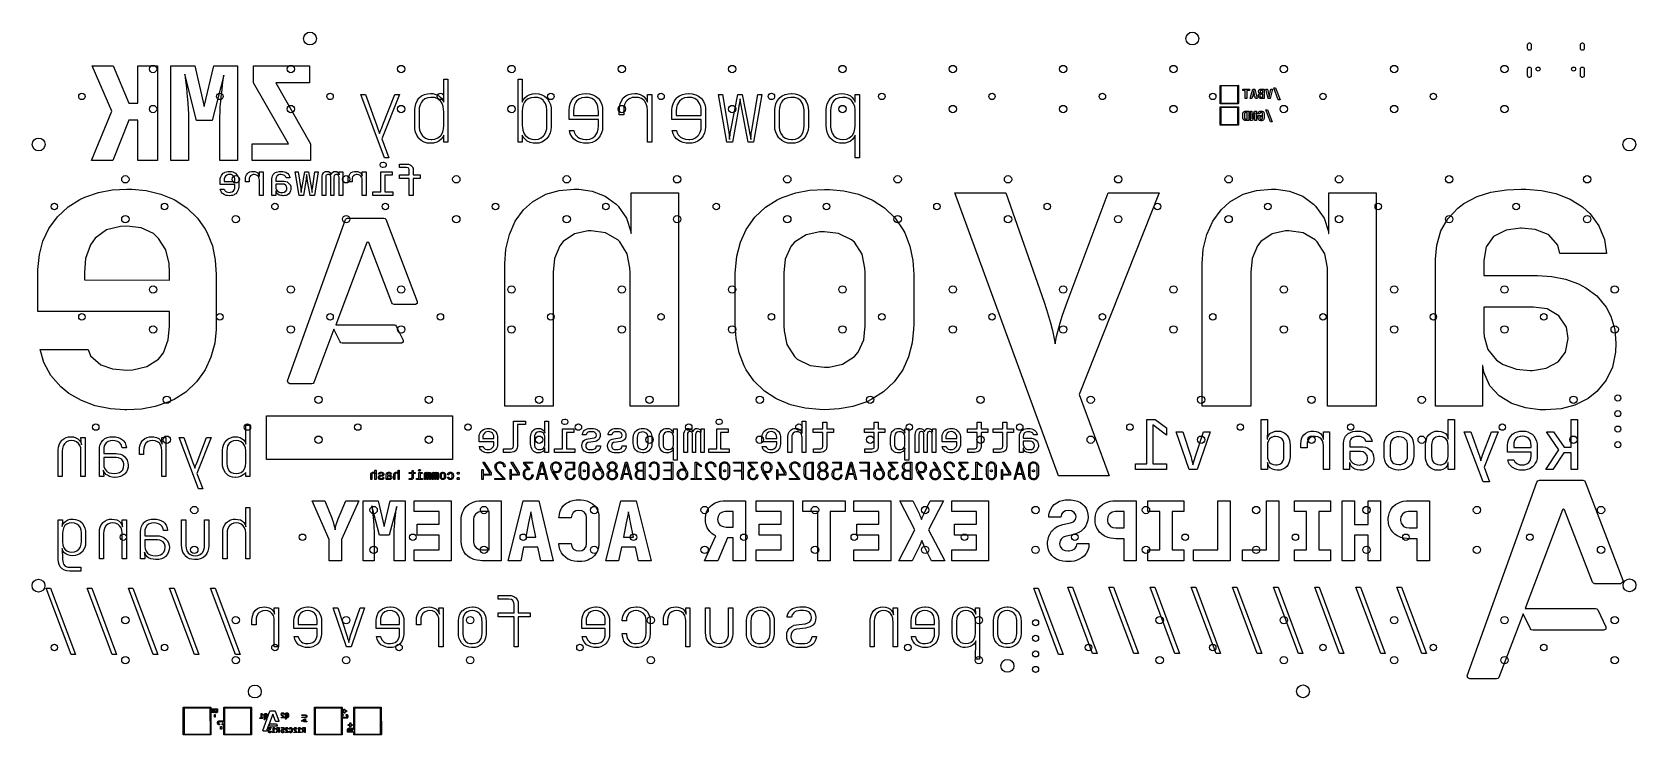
# Model space of a CAD drawing. Extents: x 0.7 to 11, y -6.1 to -1.6.
import ezdxf

# ---------------------------------------------------------------- set-up
doc = ezdxf.new("R2010")
doc.units = 0
doc.header["$MEASUREMENT"] = 0
doc.layers.add('BLACK', color=7, linetype='CONTINUOUS')

msp = doc.modelspace()

# ---------------------------------------------------------------- linework, layer by layer
at = {"layer": 'BLACK', "linetype": 'CONTINUOUS'}
for p, q in [((10.29, -1.691), (10.291, -1.688)), ((10.29, -1.692), (10.29, -1.691)), ((10.29, -1.717), (10.29, -1.692)), ((10.291, -1.72), (10.29, -1.717)), ((10.291, -1.688), (10.293, -1.685)), ((10.293, -1.723), (10.291, -1.72)), ((10.293, -1.685), (10.295, -1.683)), ((10.295, -1.725), (10.293, -1.723)), ((10.295, -1.683), (10.297, -1.681)), ((10.297, -1.727), (10.295, -1.725)), ((10.297, -1.681), (10.3, -1.68)), ((10.3, -1.727), (10.297, -1.727)), ((10.3, -1.68), (10.304, -1.68)), ((10.304, -1.727), (10.3, -1.727)), ((10.304, -1.68), (10.306, -1.681)), ((10.306, -1.727), (10.304, -1.727)), ((10.306, -1.681), (10.309, -1.683)), ((10.309, -1.725), (10.306, -1.727)), ((10.309, -1.683), (10.311, -1.685)), ((10.311, -1.723), (10.309, -1.725)), ((10.311, -1.685), (10.313, -1.688)), ((10.313, -1.72), (10.311, -1.723)), ((10.313, -1.688), (10.314, -1.691)), ((10.314, -1.717), (10.313, -1.72)), ((10.314, -1.691), (10.314, -1.716)), ((10.314, -1.716), (10.314, -1.717)), ((10.63, -1.691), (10.631, -1.688)), ((10.63, -1.692), (10.63, -1.691)), ((10.63, -1.717), (10.63, -1.692)), ((10.631, -1.72), (10.63, -1.717)), ((10.631, -1.688), (10.633, -1.685)), ((10.633, -1.723), (10.631, -1.72)), ((10.633, -1.685), (10.635, -1.683)), ((10.635, -1.725), (10.633, -1.723)), ((10.635, -1.683), (10.638, -1.681)), ((10.638, -1.727), (10.635, -1.725)), ((10.638, -1.681), (10.641, -1.68)), ((10.641, -1.727), (10.638, -1.727)), ((10.641, -1.68), (10.644, -1.68)), ((10.644, -1.727), (10.641, -1.727)), ((10.644, -1.68), (10.647, -1.681)), ((10.647, -1.727), (10.644, -1.727)), ((10.647, -1.681), (10.649, -1.683)), ((10.649, -1.725), (10.647, -1.727)), ((10.649, -1.683), (10.651, -1.685)), ((10.651, -1.723), (10.649, -1.725)), ((10.651, -1.685), (10.653, -1.688)), ((10.653, -1.72), (10.651, -1.723)), ((10.653, -1.688), (10.654, -1.691)), ((10.654, -1.717), (10.653, -1.72)), ((10.654, -1.691), (10.654, -1.716)), ((10.654, -1.716), (10.654, -1.717)), ((1.197, -2.118), (1.07, -1.828)), ((1.07, -1.828), (1.205, -1.828)), ((1.205, -1.828), (1.306, -2.068)), ((1.364, -2.068), (1.364, -1.828)), ((1.364, -1.828), (1.489, -1.828)), ((1.489, -1.828), (1.489, -2.437)), ((1.575, -2.437), (1.575, -1.828)), ((1.575, -1.828), (1.729, -1.828)), ((1.729, -1.828), (1.79, -2.089)), ((1.79, -2.089), (1.852, -1.828)), ((1.852, -1.828), (2.004, -1.828)), ((2.004, -1.828), (2.004, -2.437)), ((2.107, -1.937), (2.107, -1.828)), ((2.107, -1.828), (2.465, -1.828)), ((2.465, -1.828), (2.465, -1.937)), ((10.29, -1.845), (10.291, -1.842)), ((10.29, -1.847), (10.29, -1.845)), ((10.29, -1.892), (10.29, -1.847)), ((10.291, -1.842), (10.293, -1.84)), ((10.293, -1.84), (10.295, -1.837)), ((10.295, -1.837), (10.297, -1.836)), ((10.297, -1.836), (10.3, -1.835)), ((10.3, -1.835), (10.304, -1.835)), ((10.304, -1.835), (10.306, -1.836)), ((10.306, -1.836), (10.309, -1.837)), ((10.309, -1.837), (10.311, -1.84)), ((10.311, -1.84), (10.313, -1.842)), ((10.313, -1.842), (10.314, -1.845)), ((10.314, -1.845), (10.314, -1.89)), ((10.63, -1.845), (10.631, -1.842)), ((10.63, -1.847), (10.63, -1.845)), ((10.63, -1.892), (10.63, -1.847)), ((10.631, -1.842), (10.633, -1.84)), ((10.633, -1.84), (10.635, -1.837)), ((10.635, -1.837), (10.638, -1.836)), ((10.638, -1.836), (10.641, -1.835)), ((10.641, -1.835), (10.644, -1.835)), ((10.644, -1.835), (10.647, -1.836)), ((10.647, -1.836), (10.649, -1.837)), ((10.649, -1.837), (10.651, -1.84)), ((10.651, -1.84), (10.653, -1.842)), ((10.653, -1.842), (10.654, -1.845)), ((10.654, -1.845), (10.654, -1.89)), ((1.741, -2.179), (1.665, -1.881)), ((1.665, -1.881), (1.668, -1.905)), ((1.668, -1.905), (1.672, -1.936)), ((1.672, -1.936), (1.675, -1.969)), ((1.916, -1.888), (1.841, -2.179)), ((1.904, -1.981), (1.907, -1.949)), ((1.907, -1.949), (1.912, -1.917)), ((1.912, -1.917), (1.916, -1.888)), ((2.331, -2.328), (2.107, -1.937)), ((2.465, -1.937), (2.249, -1.937)), ((2.249, -1.937), (2.472, -2.328)), ((3.328, -2.061), (3.328, -1.913)), ((3.328, -1.913), (3.355, -1.913)), ((3.355, -1.913), (3.355, -2.319)), ((3.806, -2.118), (3.806, -1.913)), ((3.806, -1.913), (3.833, -1.913)), ((3.833, -1.913), (3.833, -2.061)), ((8.315, -1.954), (8.316, -1.953)), ((8.315, -1.955), (8.315, -1.954)), ((8.315, -2.07), (8.315, -1.955)), ((8.316, -1.953), (8.431, -1.952)), ((8.319, -1.957), (8.319, -2.067)), ((8.429, -1.957), (8.319, -1.957)), ((8.429, -2.067), (8.429, -1.957)), ((8.431, -1.952), (8.432, -1.953)), ((8.432, -1.953), (8.433, -1.954)), ((8.433, -1.954), (8.433, -2.069)), ((10.291, -1.895), (10.29, -1.892)), ((10.293, -1.897), (10.291, -1.895)), ((10.295, -1.9), (10.293, -1.897)), ((10.297, -1.901), (10.295, -1.9)), ((10.3, -1.902), (10.297, -1.901)), ((10.304, -1.902), (10.3, -1.902)), ((10.306, -1.901), (10.304, -1.902)), ((10.309, -1.9), (10.306, -1.901)), ((10.311, -1.897), (10.309, -1.9)), ((10.313, -1.895), (10.311, -1.897)), ((10.314, -1.892), (10.313, -1.895)), ((10.314, -1.89), (10.314, -1.892)), ((10.631, -1.895), (10.63, -1.892)), ((10.633, -1.897), (10.631, -1.895)), ((10.635, -1.9), (10.633, -1.897)), ((10.638, -1.901), (10.635, -1.9)), ((10.641, -1.902), (10.638, -1.901)), ((10.644, -1.902), (10.641, -1.902)), ((10.647, -1.901), (10.644, -1.902)), ((10.649, -1.9), (10.647, -1.901)), ((10.651, -1.897), (10.649, -1.9)), ((10.653, -1.895), (10.651, -1.897)), ((10.654, -1.892), (10.653, -1.895)), ((10.654, -1.89), (10.654, -1.892)), ((1.675, -1.969), (1.678, -1.998)), ((1.678, -1.998), (1.681, -2.029)), ((1.681, -2.029), (1.682, -2.04)), ((1.682, -2.04), (1.684, -2.072)), ((1.893, -2.09), (1.896, -2.057)), ((1.896, -2.057), (1.899, -2.026)), ((1.899, -2.026), (1.9, -2.01)), ((1.9, -2.01), (1.904, -1.981)), ((2.947, -2.418), (2.796, -2.012)), ((2.796, -2.012), (2.826, -2.012)), ((2.826, -2.012), (2.896, -2.206)), ((3.044, -2.012), (2.931, -2.297)), ((2.937, -2.207), (3.013, -2.012)), ((3.013, -2.012), (3.044, -2.012)), ((3.149, -2.072), (3.158, -2.053)), ((3.158, -2.053), (3.169, -2.036)), ((3.169, -2.036), (3.171, -2.034)), ((3.171, -2.034), (3.186, -2.021)), ((3.191, -2.053), (3.185, -2.061)), ((3.186, -2.021), (3.204, -2.012)), ((3.207, -2.04), (3.191, -2.053)), ((3.204, -2.012), (3.224, -2.007)), ((3.225, -2.033), (3.207, -2.04)), ((3.224, -2.007), (3.243, -2.005)), ((3.246, -2.03), (3.225, -2.033)), ((3.243, -2.005), (3.258, -2.006)), ((3.248, -2.03), (3.246, -2.03)), ((3.268, -2.032), (3.248, -2.03)), ((3.258, -2.006), (3.278, -2.011)), ((3.287, -2.038), (3.268, -2.032)), ((3.278, -2.011), (3.296, -2.021)), ((3.304, -2.05), (3.287, -2.038)), ((3.296, -2.021), (3.306, -2.029)), ((3.307, -2.053), (3.304, -2.05)), ((3.306, -2.029), (3.319, -2.044)), ((3.318, -2.07), (3.307, -2.053)), ((3.319, -2.044), (3.328, -2.061)), ((3.833, -2.061), (3.839, -2.049)), ((3.839, -2.049), (3.85, -2.033)), ((3.854, -2.053), (3.848, -2.061)), ((3.85, -2.033), (3.865, -2.021)), ((3.87, -2.04), (3.854, -2.053)), ((3.865, -2.021), (3.878, -2.013)), ((3.889, -2.033), (3.87, -2.04)), ((3.878, -2.013), (3.898, -2.007)), ((3.908, -2.03), (3.889, -2.033)), ((3.898, -2.007), (3.918, -2.005)), ((3.913, -2.03), (3.908, -2.03)), ((3.932, -2.032), (3.913, -2.03)), ((3.918, -2.005), (3.94, -2.007)), ((3.951, -2.038), (3.932, -2.032)), ((3.94, -2.007), (3.959, -2.013)), ((3.968, -2.05), (3.951, -2.038)), ((3.959, -2.013), (3.976, -2.023)), ((3.97, -2.053), (3.968, -2.05)), ((3.981, -2.07), (3.97, -2.053)), ((3.976, -2.023), (3.991, -2.036)), ((3.991, -2.036), (3.995, -2.04)), ((3.995, -2.04), (4.006, -2.058)), ((4.006, -2.058), (4.014, -2.077)), ((4.14, -2.072), (4.149, -2.053)), ((4.149, -2.053), (4.162, -2.036)), ((4.162, -2.036), (4.165, -2.032)), ((4.165, -2.032), (4.182, -2.02)), ((4.177, -2.06), (4.168, -2.078)), ((4.182, -2.054), (4.177, -2.06)), ((4.182, -2.02), (4.201, -2.011)), ((4.196, -2.041), (4.182, -2.054)), ((4.215, -2.033), (4.196, -2.041)), ((4.201, -2.011), (4.22, -2.007)), ((4.234, -2.03), (4.215, -2.033)), ((4.22, -2.007), (4.241, -2.005)), ((4.241, -2.03), (4.234, -2.03)), ((4.241, -2.005), (4.244, -2.005)), ((4.261, -2.032), (4.241, -2.03)), ((4.244, -2.005), (4.265, -2.007)), ((4.28, -2.038), (4.261, -2.032)), ((4.265, -2.007), (4.286, -2.013)), ((4.296, -2.049), (4.28, -2.038)), ((4.286, -2.013), (4.304, -2.023)), ((4.301, -2.053), (4.296, -2.049)), ((4.312, -2.07), (4.301, -2.053)), ((4.304, -2.023), (4.32, -2.036)), ((4.32, -2.036), (4.324, -2.04)), ((4.324, -2.04), (4.336, -2.057)), ((4.336, -2.057), (4.344, -2.077)), ((4.462, -2.071), (4.469, -2.052)), ((4.469, -2.052), (4.481, -2.034)), ((4.481, -2.034), (4.497, -2.02)), ((4.498, -2.059), (4.49, -2.077)), ((4.497, -2.02), (4.515, -2.012)), ((4.504, -2.052), (4.498, -2.059)), ((4.519, -2.039), (4.504, -2.052)), ((4.515, -2.012), (4.535, -2.007)), ((4.539, -2.032), (4.519, -2.039)), ((4.535, -2.007), (4.556, -2.005)), ((4.558, -2.03), (4.539, -2.032)), ((4.556, -2.005), (4.569, -2.006)), ((4.561, -2.03), (4.558, -2.03)), ((4.58, -2.032), (4.561, -2.03)), ((4.569, -2.006), (4.589, -2.011)), ((4.599, -2.038), (4.58, -2.032)), ((4.589, -2.011), (4.607, -2.02)), ((4.615, -2.05), (4.599, -2.038)), ((4.607, -2.02), (4.616, -2.027)), ((4.617, -2.053), (4.615, -2.05)), ((4.616, -2.027), (4.629, -2.043)), ((4.629, -2.071), (4.617, -2.053)), ((4.629, -2.043), (4.637, -2.061)), ((4.637, -2.061), (4.637, -2.012)), ((4.637, -2.012), (4.665, -2.012)), ((4.665, -2.012), (4.665, -2.319)), ((4.801, -2.072), (4.81, -2.053)), ((4.81, -2.053), (4.823, -2.036)), ((4.823, -2.036), (4.826, -2.032)), ((4.826, -2.032), (4.843, -2.02)), ((4.838, -2.06), (4.828, -2.078)), ((4.843, -2.054), (4.838, -2.06)), ((4.843, -2.02), (4.862, -2.011)), ((4.857, -2.041), (4.843, -2.054)), ((4.875, -2.033), (4.857, -2.041)), ((4.862, -2.011), (4.881, -2.007)), ((4.895, -2.03), (4.875, -2.033)), ((4.881, -2.007), (4.902, -2.005)), ((4.902, -2.03), (4.895, -2.03)), ((4.902, -2.005), (4.905, -2.005)), ((4.922, -2.032), (4.902, -2.03)), ((4.905, -2.005), (4.925, -2.007)), ((4.941, -2.038), (4.922, -2.032)), ((4.925, -2.007), (4.947, -2.013)), ((4.957, -2.049), (4.941, -2.038)), ((4.947, -2.013), (4.965, -2.023)), ((4.961, -2.053), (4.957, -2.049)), ((4.972, -2.07), (4.961, -2.053)), ((4.965, -2.023), (4.981, -2.036)), ((4.981, -2.036), (4.985, -2.04)), ((4.985, -2.04), (4.996, -2.057)), ((4.996, -2.057), (5.005, -2.077)), ((5.146, -2.319), (5.094, -2.012)), ((5.094, -2.012), (5.119, -2.012)), ((5.119, -2.012), (5.157, -2.241)), ((5.173, -2.241), (5.217, -2.012)), ((5.217, -2.012), (5.246, -2.012)), ((5.231, -2.05), (5.227, -2.07)), ((5.232, -2.04), (5.231, -2.05)), ((5.234, -2.059), (5.232, -2.04)), ((5.236, -2.07), (5.234, -2.059)), ((5.246, -2.012), (5.291, -2.241)), ((5.307, -2.241), (5.345, -2.012)), ((5.371, -2.012), (5.319, -2.319)), ((5.345, -2.012), (5.371, -2.012)), ((5.462, -2.072), (5.471, -2.053)), ((5.471, -2.053), (5.484, -2.036)), ((5.484, -2.036), (5.486, -2.034)), ((5.486, -2.034), (5.502, -2.021)), ((5.504, -2.053), (5.498, -2.061)), ((5.502, -2.021), (5.521, -2.012)), ((5.52, -2.04), (5.504, -2.053)), ((5.539, -2.033), (5.52, -2.04)), ((5.521, -2.012), (5.542, -2.007)), ((5.558, -2.03), (5.539, -2.033)), ((5.542, -2.007), (5.563, -2.005)), ((5.563, -2.03), (5.558, -2.03)), ((5.563, -2.005), (5.566, -2.005)), ((5.583, -2.032), (5.563, -2.03)), ((5.566, -2.005), (5.586, -2.007)), ((5.602, -2.038), (5.583, -2.032)), ((5.586, -2.007), (5.607, -2.013)), ((5.619, -2.05), (5.602, -2.038)), ((5.607, -2.013), (5.625, -2.023)), ((5.622, -2.053), (5.619, -2.05)), ((5.633, -2.069), (5.622, -2.053)), ((5.625, -2.023), (5.641, -2.036)), ((5.641, -2.036), (5.645, -2.04)), ((5.645, -2.04), (5.657, -2.057)), ((5.657, -2.057), (5.665, -2.077)), ((5.792, -2.072), (5.801, -2.053)), ((5.801, -2.053), (5.813, -2.036)), ((5.813, -2.036), (5.814, -2.034)), ((5.814, -2.034), (5.83, -2.021)), ((5.834, -2.053), (5.828, -2.061)), ((5.83, -2.021), (5.847, -2.012)), ((5.85, -2.04), (5.834, -2.053)), ((5.847, -2.012), (5.867, -2.007)), ((5.868, -2.033), (5.85, -2.04)), ((5.867, -2.007), (5.886, -2.005)), ((5.889, -2.03), (5.868, -2.033)), ((5.886, -2.005), (5.903, -2.007)), ((5.892, -2.03), (5.889, -2.03)), ((5.911, -2.032), (5.892, -2.03)), ((5.903, -2.007), (5.922, -2.011)), ((5.93, -2.038), (5.911, -2.032)), ((5.922, -2.011), (5.94, -2.021)), ((5.947, -2.05), (5.93, -2.038)), ((5.94, -2.021), (5.949, -2.028)), ((5.95, -2.053), (5.947, -2.05)), ((5.949, -2.028), (5.962, -2.044)), ((5.961, -2.069), (5.95, -2.053)), ((5.962, -2.044), (5.971, -2.061)), ((5.971, -2.061), (5.971, -2.012)), ((5.971, -2.012), (5.998, -2.012)), ((5.998, -2.012), (5.998, -2.418)), ((8.461, -1.986), (8.461, -1.977)), ((8.461, -1.977), (8.503, -1.977)), ((8.477, -1.986), (8.461, -1.986)), ((8.477, -2.037), (8.477, -1.986)), ((8.487, -2.037), (8.477, -2.037)), ((8.503, -1.986), (8.487, -1.986)), ((8.487, -1.986), (8.487, -2.037)), ((8.503, -1.977), (8.503, -1.986)), ((8.509, -2.037), (8.515, -2.014)), ((8.52, -2.037), (8.509, -2.037)), ((8.515, -2.014), (8.525, -1.977)), ((8.523, -2.023), (8.52, -2.037)), ((8.539, -2.023), (8.523, -2.023)), ((8.525, -1.977), (8.538, -1.977)), ((8.529, -1.998), (8.525, -2.014)), ((8.525, -2.014), (8.537, -2.014)), ((8.53, -1.992), (8.529, -1.995)), ((8.529, -1.995), (8.529, -1.998)), ((8.531, -1.988), (8.53, -1.991)), ((8.53, -1.991), (8.53, -1.992)), ((8.532, -1.989), (8.531, -1.986)), ((8.531, -1.986), (8.531, -1.988)), ((8.532, -1.991), (8.532, -1.989)), ((8.533, -1.994), (8.532, -1.991)), ((8.533, -1.997), (8.533, -1.994)), ((8.534, -1.998), (8.533, -1.997)), ((8.537, -2.014), (8.534, -1.998)), ((8.538, -1.977), (8.553, -2.037)), ((8.543, -2.037), (8.539, -2.023)), ((8.553, -2.037), (8.543, -2.037)), ((8.56, -2.019), (8.561, -2.016)), ((8.56, -2.02), (8.56, -2.019)), ((8.561, -2.023), (8.56, -2.02)), ((8.56, -2.02), (8.56, -2.02)), ((8.561, -2.016), (8.562, -2.013)), ((8.561, -2.026), (8.561, -2.023)), ((8.563, -2.029), (8.561, -2.026)), ((8.562, -1.99), (8.563, -1.987)), ((8.562, -1.992), (8.562, -1.99)), ((8.562, -1.994), (8.562, -1.992)), ((8.562, -1.995), (8.562, -1.994)), ((8.563, -1.998), (8.562, -1.995)), ((8.562, -2.012), (8.564, -2.01)), ((8.562, -2.013), (8.562, -2.012)), ((8.563, -1.987), (8.564, -1.984)), ((8.565, -2.001), (8.563, -1.998)), ((8.563, -1.998), (8.563, -1.998)), ((8.565, -2.032), (8.563, -2.029)), ((8.563, -2.029), (8.563, -2.029)), ((8.564, -1.984), (8.566, -1.982)), ((8.564, -2.01), (8.566, -2.008)), ((8.567, -2.003), (8.565, -2.001)), ((8.567, -2.034), (8.565, -2.032)), ((8.566, -1.982), (8.568, -1.98)), ((8.566, -2.007), (8.569, -2.006)), ((8.566, -2.008), (8.566, -2.007)), ((8.569, -2.004), (8.567, -2.003)), ((8.57, -2.035), (8.567, -2.034)), ((8.568, -1.98), (8.571, -1.979)), ((8.572, -2.005), (8.569, -2.004)), ((8.569, -2.006), (8.572, -2.005)), ((8.572, -2.036), (8.57, -2.035)), ((8.571, -1.979), (8.572, -1.978)), ((8.572, -2.014), (8.571, -2.017)), ((8.571, -2.017), (8.571, -2.02)), ((8.571, -2.02), (8.571, -2.021)), ((8.571, -2.021), (8.571, -2.024)), ((8.571, -2.024), (8.573, -2.026)), ((8.572, -1.978), (8.575, -1.977)), ((8.573, -1.991), (8.572, -1.994)), ((8.572, -1.994), (8.572, -1.994)), ((8.572, -1.994), (8.573, -1.997)), ((8.572, -2.005), (8.572, -2.005)), ((8.573, -2.013), (8.572, -2.014)), ((8.575, -2.037), (8.572, -2.036)), ((8.574, -1.988), (8.573, -1.991)), ((8.573, -1.997), (8.574, -2)), ((8.576, -2.011), (8.573, -2.013)), ((8.573, -2.026), (8.575, -2.027)), ((8.577, -1.986), (8.574, -1.988)), ((8.574, -1.988), (8.574, -1.988)), ((8.574, -2), (8.575, -2)), ((8.575, -1.977), (8.578, -1.977)), ((8.575, -2), (8.578, -2.001)), ((8.575, -2.027), (8.578, -2.028)), ((8.578, -2.037), (8.575, -2.037)), ((8.579, -2.01), (8.576, -2.011)), ((8.58, -1.986), (8.577, -1.986)), ((8.578, -1.977), (8.581, -1.977)), ((8.578, -2.001), (8.581, -2.002)), ((8.578, -2.028), (8.58, -2.029)), ((8.58, -2.037), (8.578, -2.037)), ((8.58, -2.01), (8.579, -2.01)), ((8.581, -1.985), (8.58, -1.986)), ((8.589, -2.01), (8.58, -2.01)), ((8.58, -2.029), (8.589, -2.029)), ((8.599, -2.037), (8.58, -2.037)), ((8.581, -1.977), (8.599, -1.977)), ((8.589, -1.985), (8.581, -1.985)), ((8.581, -2.002), (8.589, -2.002)), ((8.589, -2.002), (8.589, -1.985)), ((8.589, -2.029), (8.589, -2.01)), ((8.599, -1.977), (8.599, -2.037)), ((8.624, -2.037), (8.608, -1.977)), ((8.608, -1.977), (8.619, -1.977)), ((8.619, -1.977), (8.628, -2.016)), ((8.637, -2.037), (8.624, -2.037)), ((8.628, -2.016), (8.628, -2.017)), ((8.628, -2.017), (8.629, -2.02)), ((8.629, -2.02), (8.629, -2.022)), ((8.629, -2.022), (8.63, -2.025)), ((8.63, -2.025), (8.631, -2.022)), ((8.63, -2.025), (8.63, -2.028)), ((8.63, -2.028), (8.63, -2.025)), ((8.631, -2.022), (8.632, -2.019)), ((8.631, -2.022), (8.631, -2.022)), ((8.632, -2.016), (8.642, -1.977)), ((8.632, -2.019), (8.632, -2.016)), ((8.652, -1.977), (8.637, -2.037)), ((8.642, -1.977), (8.652, -1.977)), ((8.689, -2.046), (8.66, -1.969)), ((8.66, -1.969), (8.671, -1.969)), ((8.671, -1.969), (8.7, -2.046)), ((8.7, -2.046), (8.689, -2.046)), ((1.065, -2.437), (1.197, -2.118)), ((1.306, -2.068), (1.364, -2.068)), ((1.684, -2.072), (1.686, -2.104)), ((1.686, -2.104), (1.688, -2.137)), ((1.688, -2.137), (1.689, -2.171)), ((1.89, -2.158), (1.892, -2.123)), ((1.89, -2.187), (1.89, -2.158)), ((1.892, -2.123), (1.893, -2.09)), ((3.142, -2.111), (3.144, -2.091)), ((3.142, -2.118), (3.142, -2.111)), ((3.142, -2.214), (3.142, -2.118)), ((3.142, -2.118), (3.142, -2.118)), ((3.144, -2.091), (3.149, -2.072)), ((3.171, -2.098), (3.17, -2.118)), ((3.17, -2.118), (3.17, -2.214)), ((3.176, -2.079), (3.171, -2.098)), ((3.185, -2.061), (3.176, -2.079)), ((3.325, -2.089), (3.318, -2.07)), ((3.327, -2.11), (3.325, -2.089)), ((3.328, -2.118), (3.327, -2.11)), ((3.328, -2.214), (3.328, -2.118)), ((3.806, -2.319), (3.806, -2.118)), ((3.835, -2.098), (3.833, -2.118)), ((3.833, -2.118), (3.833, -2.214)), ((3.839, -2.079), (3.835, -2.098)), ((3.848, -2.061), (3.839, -2.079)), ((3.988, -2.089), (3.981, -2.07)), ((3.991, -2.11), (3.988, -2.089)), ((3.991, -2.118), (3.991, -2.11)), ((3.991, -2.214), (3.991, -2.118)), ((4.014, -2.077), (4.018, -2.097)), ((4.018, -2.097), (4.019, -2.118)), ((4.019, -2.118), (4.019, -2.214)), ((4.133, -2.112), (4.136, -2.091)), ((4.133, -2.118), (4.133, -2.112)), ((4.133, -2.172), (4.133, -2.118)), ((4.133, -2.118), (4.133, -2.118)), ((4.136, -2.091), (4.14, -2.072)), ((4.163, -2.096), (4.161, -2.118)), ((4.161, -2.118), (4.161, -2.147)), ((4.161, -2.147), (4.322, -2.147)), ((4.168, -2.078), (4.163, -2.096)), ((4.319, -2.089), (4.312, -2.07)), ((4.321, -2.11), (4.319, -2.089)), ((4.322, -2.118), (4.321, -2.11)), ((4.322, -2.147), (4.322, -2.118)), ((4.344, -2.077), (4.348, -2.096)), ((4.348, -2.096), (4.349, -2.118)), ((4.349, -2.118), (4.349, -2.213)), ((4.456, -2.115), (4.457, -2.112)), ((4.456, -2.143), (4.456, -2.115)), ((4.484, -2.143), (4.456, -2.143)), ((4.457, -2.112), (4.458, -2.09)), ((4.458, -2.09), (4.462, -2.071)), ((4.485, -2.096), (4.484, -2.115)), ((4.484, -2.115), (4.484, -2.143)), ((4.49, -2.077), (4.485, -2.096)), ((4.635, -2.091), (4.629, -2.071)), ((4.637, -2.113), (4.635, -2.091)), ((4.637, -2.118), (4.637, -2.113)), ((4.637, -2.319), (4.637, -2.118)), ((4.794, -2.112), (4.796, -2.091)), ((4.794, -2.118), (4.794, -2.112)), ((4.794, -2.172), (4.794, -2.118)), ((4.794, -2.118), (4.794, -2.118)), ((4.796, -2.091), (4.801, -2.072)), ((4.823, -2.096), (4.822, -2.118)), ((4.822, -2.118), (4.822, -2.147)), ((4.822, -2.147), (4.982, -2.147)), ((4.828, -2.078), (4.823, -2.096)), ((4.979, -2.089), (4.972, -2.07)), ((4.982, -2.11), (4.979, -2.089)), ((4.982, -2.118), (4.982, -2.11)), ((4.982, -2.147), (4.982, -2.118)), ((5.005, -2.077), (5.009, -2.096)), ((5.009, -2.096), (5.01, -2.118)), ((5.01, -2.118), (5.01, -2.213)), ((5.221, -2.104), (5.183, -2.319)), ((5.224, -2.084), (5.221, -2.104)), ((5.227, -2.07), (5.224, -2.084)), ((5.24, -2.09), (5.236, -2.07)), ((5.243, -2.104), (5.24, -2.09)), ((5.283, -2.319), (5.243, -2.104)), ((5.455, -2.111), (5.457, -2.091)), ((5.455, -2.118), (5.455, -2.111)), ((5.455, -2.213), (5.455, -2.118)), ((5.455, -2.118), (5.455, -2.118)), ((5.457, -2.091), (5.462, -2.072)), ((5.484, -2.098), (5.483, -2.118)), ((5.483, -2.118), (5.483, -2.213)), ((5.489, -2.079), (5.484, -2.098)), ((5.498, -2.061), (5.489, -2.079)), ((5.64, -2.089), (5.633, -2.069)), ((5.643, -2.11), (5.64, -2.089)), ((5.643, -2.118), (5.643, -2.11)), ((5.643, -2.213), (5.643, -2.118)), ((5.665, -2.077), (5.669, -2.096)), ((5.669, -2.096), (5.671, -2.118)), ((5.671, -2.118), (5.671, -2.213)), ((5.785, -2.111), (5.787, -2.09)), ((5.785, -2.117), (5.785, -2.111)), ((5.785, -2.213), (5.785, -2.117)), ((5.785, -2.117), (5.785, -2.117)), ((5.787, -2.09), (5.792, -2.072)), ((5.814, -2.098), (5.813, -2.117)), ((5.813, -2.117), (5.813, -2.213)), ((5.819, -2.079), (5.814, -2.098)), ((5.828, -2.061), (5.819, -2.079)), ((5.968, -2.089), (5.961, -2.069)), ((5.971, -2.11), (5.968, -2.089)), ((5.971, -2.117), (5.971, -2.11)), ((5.971, -2.213), (5.971, -2.117)), ((8.316, -2.071), (8.315, -2.07)), ((8.315, -2.092), (8.316, -2.09)), ((8.315, -2.093), (8.315, -2.092)), ((8.315, -2.208), (8.315, -2.093)), ((8.317, -2.071), (8.316, -2.071)), ((8.316, -2.09), (8.431, -2.09)), ((8.432, -2.071), (8.317, -2.071)), ((8.319, -2.067), (8.429, -2.067)), ((8.319, -2.095), (8.319, -2.205)), ((8.429, -2.095), (8.319, -2.095)), ((8.429, -2.204), (8.429, -2.095)), ((8.431, -2.09), (8.432, -2.09)), ((8.433, -2.07), (8.432, -2.071)), ((8.432, -2.09), (8.433, -2.092)), ((8.433, -2.069), (8.433, -2.07)), ((8.433, -2.092), (8.433, -2.207)), ((8.461, -2.133), (8.462, -2.13)), ((8.461, -2.136), (8.461, -2.133)), ((8.461, -2.137), (8.461, -2.136)), ((8.461, -2.16), (8.461, -2.137)), ((8.461, -2.163), (8.461, -2.16)), ((8.461, -2.166), (8.461, -2.163)), ((8.462, -2.13), (8.463, -2.127)), ((8.463, -2.127), (8.465, -2.125)), ((8.463, -2.127), (8.463, -2.127)), ((8.465, -2.125), (8.467, -2.123)), ((8.467, -2.123), (8.47, -2.121)), ((8.47, -2.121), (8.472, -2.12)), ((8.473, -2.132), (8.471, -2.134)), ((8.471, -2.134), (8.471, -2.137)), ((8.471, -2.137), (8.471, -2.16)), ((8.471, -2.16), (8.471, -2.162)), ((8.471, -2.162), (8.472, -2.165)), ((8.472, -2.12), (8.475, -2.119)), ((8.474, -2.13), (8.473, -2.132)), ((8.476, -2.129), (8.474, -2.13)), ((8.475, -2.119), (8.478, -2.119)), ((8.479, -2.128), (8.476, -2.129)), ((8.478, -2.119), (8.481, -2.119)), ((8.481, -2.128), (8.479, -2.128)), ((8.481, -2.119), (8.499, -2.119)), ((8.488, -2.128), (8.481, -2.128)), ((8.488, -2.17), (8.488, -2.128)), ((8.499, -2.119), (8.499, -2.179)), ((8.511, -2.179), (8.511, -2.119)), ((8.511, -2.119), (8.52, -2.119)), ((8.519, -2.167), (8.536, -2.119)), ((8.52, -2.162), (8.519, -2.164)), ((8.52, -2.119), (8.52, -2.147)), ((8.52, -2.147), (8.52, -2.148)), ((8.52, -2.148), (8.52, -2.151)), ((8.52, -2.151), (8.52, -2.154)), ((8.52, -2.154), (8.52, -2.155)), ((8.52, -2.155), (8.52, -2.158)), ((8.52, -2.158), (8.52, -2.161)), ((8.52, -2.161), (8.52, -2.162)), ((8.54, -2.13), (8.523, -2.179)), ((8.536, -2.119), (8.548, -2.119)), ((8.539, -2.139), (8.54, -2.136)), ((8.539, -2.142), (8.539, -2.139)), ((8.539, -2.143), (8.539, -2.142)), ((8.539, -2.146), (8.539, -2.143)), ((8.539, -2.149), (8.539, -2.146)), ((8.539, -2.179), (8.539, -2.149)), ((8.539, -2.149), (8.539, -2.149)), ((8.54, -2.133), (8.54, -2.13)), ((8.54, -2.136), (8.54, -2.133)), ((8.548, -2.119), (8.548, -2.179)), ((8.56, -2.132), (8.561, -2.129)), ((8.56, -2.135), (8.56, -2.132)), ((8.56, -2.136), (8.56, -2.135)), ((8.57, -2.136), (8.56, -2.136)), ((8.56, -2.162), (8.56, -2.146)), ((8.56, -2.146), (8.58, -2.146)), ((8.56, -2.165), (8.56, -2.162)), ((8.561, -2.129), (8.562, -2.126)), ((8.562, -2.126), (8.564, -2.124)), ((8.564, -2.124), (8.566, -2.122)), ((8.566, -2.122), (8.569, -2.12)), ((8.569, -2.12), (8.57, -2.119)), ((8.57, -2.119), (8.573, -2.118)), ((8.572, -2.13), (8.57, -2.133)), ((8.57, -2.133), (8.57, -2.136)), ((8.58, -2.155), (8.57, -2.155)), ((8.57, -2.155), (8.57, -2.162)), ((8.57, -2.162), (8.57, -2.163)), ((8.57, -2.163), (8.571, -2.166)), ((8.575, -2.127), (8.572, -2.129)), ((8.572, -2.129), (8.572, -2.13)), ((8.573, -2.118), (8.576, -2.118)), ((8.578, -2.127), (8.575, -2.127)), ((8.576, -2.118), (8.579, -2.118)), ((8.579, -2.127), (8.578, -2.127)), ((8.579, -2.118), (8.58, -2.118)), ((8.582, -2.127), (8.579, -2.127)), ((8.58, -2.118), (8.583, -2.118)), ((8.58, -2.146), (8.58, -2.155)), ((8.584, -2.128), (8.582, -2.127)), ((8.583, -2.118), (8.586, -2.119)), ((8.585, -2.129), (8.584, -2.128)), ((8.587, -2.132), (8.585, -2.129)), ((8.586, -2.119), (8.589, -2.12)), ((8.588, -2.135), (8.587, -2.132)), ((8.587, -2.165), (8.588, -2.162)), ((8.588, -2.136), (8.588, -2.135)), ((8.588, -2.162), (8.588, -2.136)), ((8.589, -2.12), (8.591, -2.121)), ((8.591, -2.121), (8.594, -2.124)), ((8.594, -2.124), (8.596, -2.126)), ((8.596, -2.126), (8.596, -2.127)), ((8.596, -2.127), (8.597, -2.13)), ((8.597, -2.13), (8.598, -2.133)), ((8.598, -2.133), (8.598, -2.136)), ((8.598, -2.136), (8.598, -2.162)), ((8.598, -2.162), (8.598, -2.163)), ((8.598, -2.163), (8.598, -2.166)), ((8.638, -2.188), (8.609, -2.11)), ((8.609, -2.11), (8.62, -2.11)), ((8.62, -2.11), (8.649, -2.188)), ((1.305, -2.177), (1.202, -2.437)), ((1.364, -2.177), (1.305, -2.177)), ((1.364, -2.437), (1.364, -2.177)), ((1.689, -2.171), (1.689, -2.205)), ((1.689, -2.205), (1.689, -2.437)), ((1.841, -2.179), (1.741, -2.179)), ((1.89, -2.205), (1.89, -2.187)), ((1.89, -2.437), (1.89, -2.205)), ((2.896, -2.206), (2.901, -2.219)), ((2.901, -2.219), (2.908, -2.239)), ((2.908, -2.239), (2.91, -2.244)), ((2.91, -2.244), (2.916, -2.263)), ((2.916, -2.263), (2.918, -2.257)), ((2.918, -2.257), (2.925, -2.239)), ((2.925, -2.239), (2.93, -2.226)), ((2.93, -2.226), (2.937, -2.207)), ((3.143, -2.235), (3.142, -2.214)), ((3.147, -2.254), (3.143, -2.235)), ((3.155, -2.274), (3.147, -2.254)), ((3.17, -2.214), (3.17, -2.221)), ((3.17, -2.221), (3.173, -2.242)), ((3.173, -2.242), (3.18, -2.261)), ((3.18, -2.261), (3.191, -2.278)), ((3.313, -2.27), (3.322, -2.252)), ((3.322, -2.252), (3.326, -2.233)), ((3.326, -2.233), (3.328, -2.214)), ((3.833, -2.214), (3.834, -2.221)), ((3.834, -2.221), (3.836, -2.242)), ((3.836, -2.242), (3.843, -2.261)), ((3.843, -2.261), (3.854, -2.278)), ((3.976, -2.27), (3.985, -2.252)), ((3.985, -2.252), (3.99, -2.233)), ((3.99, -2.233), (3.991, -2.214)), ((4.012, -2.259), (4.003, -2.278)), ((4.017, -2.241), (4.012, -2.259)), ((4.019, -2.22), (4.017, -2.241)), ((4.019, -2.214), (4.019, -2.22)), ((4.322, -2.172), (4.133, -2.172)), ((4.141, -2.264), (4.136, -2.244)), ((4.136, -2.244), (4.163, -2.244)), ((4.15, -2.281), (4.141, -2.264)), ((4.163, -2.244), (4.165, -2.254)), ((4.165, -2.254), (4.174, -2.272)), ((4.305, -2.271), (4.315, -2.254)), ((4.315, -2.254), (4.32, -2.235)), ((4.32, -2.235), (4.322, -2.214)), ((4.322, -2.214), (4.322, -2.172)), ((4.342, -2.259), (4.333, -2.278)), ((4.347, -2.24), (4.342, -2.259)), ((4.349, -2.219), (4.347, -2.24)), ((4.349, -2.213), (4.349, -2.219)), ((4.982, -2.172), (4.794, -2.172)), ((4.802, -2.264), (4.796, -2.244)), ((4.796, -2.244), (4.824, -2.244)), ((4.811, -2.281), (4.802, -2.264)), ((4.824, -2.244), (4.826, -2.254)), ((4.826, -2.254), (4.835, -2.272)), ((4.966, -2.271), (4.976, -2.254)), ((4.976, -2.254), (4.981, -2.235)), ((4.981, -2.235), (4.982, -2.214)), ((4.982, -2.214), (4.982, -2.172)), ((5.003, -2.259), (4.994, -2.278)), ((5.008, -2.24), (5.003, -2.259)), ((5.01, -2.219), (5.008, -2.24)), ((5.01, -2.213), (5.01, -2.219)), ((5.157, -2.241), (5.159, -2.254)), ((5.159, -2.254), (5.161, -2.274)), ((5.167, -2.274), (5.169, -2.261)), ((5.169, -2.261), (5.173, -2.241)), ((5.291, -2.241), (5.293, -2.256)), ((5.293, -2.256), (5.297, -2.275)), ((5.303, -2.275), (5.304, -2.261)), ((5.304, -2.261), (5.307, -2.241)), ((5.456, -2.235), (5.455, -2.213)), ((5.461, -2.254), (5.456, -2.235)), ((5.469, -2.274), (5.461, -2.254)), ((5.483, -2.213), (5.483, -2.221)), ((5.483, -2.221), (5.486, -2.242)), ((5.486, -2.242), (5.493, -2.262)), ((5.493, -2.262), (5.504, -2.278)), ((5.628, -2.27), (5.637, -2.252)), ((5.637, -2.252), (5.642, -2.233)), ((5.642, -2.233), (5.643, -2.213)), ((5.663, -2.259), (5.654, -2.278)), ((5.669, -2.24), (5.663, -2.259)), ((5.671, -2.219), (5.669, -2.24)), ((5.671, -2.213), (5.671, -2.219)), ((5.787, -2.233), (5.785, -2.213)), ((5.791, -2.254), (5.787, -2.233)), ((5.798, -2.272), (5.791, -2.254)), ((5.813, -2.213), (5.813, -2.221)), ((5.813, -2.221), (5.816, -2.242)), ((5.816, -2.242), (5.823, -2.261)), ((5.823, -2.261), (5.834, -2.278)), ((5.956, -2.27), (5.965, -2.252)), ((5.965, -2.252), (5.969, -2.233)), ((5.969, -2.233), (5.971, -2.213)), ((8.316, -2.209), (8.315, -2.208)), ((8.317, -2.209), (8.316, -2.209)), ((8.432, -2.209), (8.317, -2.209)), ((8.319, -2.205), (8.429, -2.204)), ((8.433, -2.208), (8.432, -2.209)), ((8.433, -2.207), (8.433, -2.208)), ((8.463, -2.169), (8.461, -2.166)), ((8.463, -2.17), (8.463, -2.169)), ((8.465, -2.172), (8.463, -2.17)), ((8.467, -2.175), (8.465, -2.172)), ((8.47, -2.176), (8.467, -2.175)), ((8.47, -2.177), (8.47, -2.176)), ((8.473, -2.178), (8.47, -2.177)), ((8.472, -2.165), (8.474, -2.167)), ((8.476, -2.178), (8.473, -2.178)), ((8.474, -2.167), (8.475, -2.168)), ((8.475, -2.168), (8.478, -2.169)), ((8.479, -2.179), (8.476, -2.178)), ((8.478, -2.169), (8.481, -2.17)), ((8.481, -2.179), (8.479, -2.179)), ((8.481, -2.17), (8.488, -2.17)), ((8.499, -2.179), (8.481, -2.179)), ((8.523, -2.179), (8.511, -2.179)), ((8.519, -2.164), (8.519, -2.167)), ((8.548, -2.179), (8.539, -2.179)), ((8.561, -2.168), (8.56, -2.165)), ((8.562, -2.171), (8.561, -2.168)), ((8.564, -2.174), (8.562, -2.171)), ((8.562, -2.171), (8.562, -2.171)), ((8.566, -2.176), (8.564, -2.174)), ((8.569, -2.178), (8.566, -2.176)), ((8.572, -2.179), (8.569, -2.178)), ((8.571, -2.166), (8.572, -2.168)), ((8.572, -2.168), (8.573, -2.169)), ((8.575, -2.179), (8.572, -2.179)), ((8.573, -2.169), (8.576, -2.17)), ((8.578, -2.18), (8.575, -2.179)), ((8.576, -2.17), (8.579, -2.171)), ((8.579, -2.18), (8.578, -2.18)), ((8.579, -2.171), (8.58, -2.171)), ((8.582, -2.18), (8.579, -2.18)), ((8.58, -2.171), (8.583, -2.17)), ((8.585, -2.179), (8.582, -2.18)), ((8.583, -2.17), (8.585, -2.168)), ((8.585, -2.168), (8.586, -2.167)), ((8.588, -2.178), (8.585, -2.179)), ((8.586, -2.167), (8.587, -2.165)), ((8.589, -2.178), (8.588, -2.178)), ((8.591, -2.176), (8.589, -2.178)), ((8.594, -2.174), (8.591, -2.176)), ((8.596, -2.171), (8.594, -2.174)), ((8.597, -2.169), (8.596, -2.171)), ((8.598, -2.166), (8.597, -2.169)), ((8.649, -2.188), (8.638, -2.188)), ((2.098, -2.437), (2.098, -2.328)), ((2.098, -2.328), (2.331, -2.328)), ((2.472, -2.328), (2.472, -2.437)), ((2.931, -2.297), (2.976, -2.418)), ((3.166, -2.291), (3.155, -2.274)), ((3.169, -2.295), (3.166, -2.291)), ((3.184, -2.308), (3.169, -2.295)), ((3.202, -2.318), (3.184, -2.308)), ((3.191, -2.278), (3.193, -2.28)), ((3.193, -2.28), (3.21, -2.293)), ((3.221, -2.324), (3.202, -2.318)), ((3.21, -2.293), (3.229, -2.299)), ((3.243, -2.325), (3.221, -2.324)), ((3.229, -2.299), (3.248, -2.301)), ((3.263, -2.324), (3.243, -2.325)), ((3.248, -2.301), (3.251, -2.301)), ((3.251, -2.301), (3.272, -2.298)), ((3.283, -2.318), (3.263, -2.324)), ((3.272, -2.298), (3.29, -2.291)), ((3.296, -2.312), (3.283, -2.318)), ((3.29, -2.291), (3.307, -2.278)), ((3.312, -2.298), (3.296, -2.312)), ((3.307, -2.278), (3.313, -2.27)), ((3.324, -2.282), (3.312, -2.298)), ((3.328, -2.273), (3.324, -2.282)), ((3.328, -2.319), (3.328, -2.273)), ((3.355, -2.319), (3.328, -2.319)), ((3.833, -2.319), (3.806, -2.319)), ((3.843, -2.291), (3.833, -2.273)), ((3.833, -2.273), (3.833, -2.319)), ((3.857, -2.306), (3.843, -2.291)), ((3.854, -2.278), (3.857, -2.28)), ((3.857, -2.28), (3.874, -2.293)), ((3.865, -2.312), (3.857, -2.306)), ((3.883, -2.32), (3.865, -2.312)), ((3.874, -2.293), (3.893, -2.299)), ((3.903, -2.325), (3.883, -2.32)), ((3.893, -2.299), (3.913, -2.301)), ((3.918, -2.325), (3.903, -2.325)), ((3.913, -2.301), (3.915, -2.301)), ((3.915, -2.301), (3.936, -2.298)), ((3.94, -2.324), (3.918, -2.325)), ((3.936, -2.298), (3.954, -2.291)), ((3.959, -2.318), (3.94, -2.324)), ((3.954, -2.291), (3.97, -2.278)), ((3.976, -2.308), (3.959, -2.318)), ((3.97, -2.278), (3.976, -2.27)), ((3.991, -2.295), (3.976, -2.308)), ((4.003, -2.278), (3.991, -2.295)), ((4.162, -2.296), (4.15, -2.281)), ((4.17, -2.304), (4.162, -2.296)), ((4.187, -2.314), (4.17, -2.304)), ((4.174, -2.272), (4.189, -2.286)), ((4.206, -2.321), (4.187, -2.314)), ((4.189, -2.286), (4.201, -2.293)), ((4.201, -2.293), (4.221, -2.299)), ((4.225, -2.325), (4.206, -2.321)), ((4.221, -2.299), (4.241, -2.301)), ((4.241, -2.325), (4.225, -2.325)), ((4.241, -2.301), (4.248, -2.301)), ((4.262, -2.324), (4.241, -2.325)), ((4.248, -2.301), (4.267, -2.298)), ((4.281, -2.32), (4.262, -2.324)), ((4.267, -2.298), (4.286, -2.29)), ((4.3, -2.311), (4.281, -2.32)), ((4.286, -2.29), (4.301, -2.277)), ((4.317, -2.299), (4.3, -2.311)), ((4.301, -2.277), (4.305, -2.271)), ((4.321, -2.295), (4.317, -2.299)), ((4.333, -2.278), (4.321, -2.295)), ((4.665, -2.319), (4.637, -2.319)), ((4.823, -2.296), (4.811, -2.281)), ((4.831, -2.304), (4.823, -2.296)), ((4.848, -2.314), (4.831, -2.304)), ((4.835, -2.272), (4.849, -2.286)), ((4.867, -2.321), (4.848, -2.314)), ((4.849, -2.286), (4.862, -2.293)), ((4.862, -2.293), (4.881, -2.299)), ((4.886, -2.325), (4.867, -2.321)), ((4.881, -2.299), (4.902, -2.301)), ((4.902, -2.325), (4.886, -2.325)), ((4.902, -2.301), (4.909, -2.301)), ((4.923, -2.324), (4.902, -2.325)), ((4.909, -2.301), (4.928, -2.298)), ((4.942, -2.32), (4.923, -2.324)), ((4.928, -2.298), (4.946, -2.29)), ((4.961, -2.311), (4.942, -2.32)), ((4.946, -2.29), (4.961, -2.277)), ((4.961, -2.277), (4.966, -2.271)), ((4.978, -2.299), (4.961, -2.311)), ((4.981, -2.295), (4.978, -2.299)), ((4.994, -2.278), (4.981, -2.295)), ((5.183, -2.319), (5.146, -2.319)), ((5.161, -2.274), (5.162, -2.281)), ((5.162, -2.281), (5.163, -2.3)), ((5.163, -2.3), (5.164, -2.293)), ((5.164, -2.293), (5.167, -2.274)), ((5.319, -2.319), (5.283, -2.319)), ((5.297, -2.275), (5.298, -2.281)), ((5.298, -2.281), (5.301, -2.3)), ((5.301, -2.294), (5.303, -2.275)), ((5.301, -2.3), (5.301, -2.294)), ((5.481, -2.291), (5.469, -2.274)), ((5.484, -2.295), (5.481, -2.291)), ((5.5, -2.308), (5.484, -2.295)), ((5.519, -2.318), (5.5, -2.308)), ((5.504, -2.278), (5.506, -2.281)), ((5.506, -2.281), (5.524, -2.293)), ((5.539, -2.324), (5.519, -2.318)), ((5.524, -2.293), (5.543, -2.299)), ((5.56, -2.325), (5.539, -2.324)), ((5.543, -2.299), (5.563, -2.301)), ((5.563, -2.325), (5.56, -2.325)), ((5.563, -2.301), (5.568, -2.301)), ((5.583, -2.324), (5.563, -2.325)), ((5.568, -2.301), (5.587, -2.298)), ((5.604, -2.319), (5.583, -2.324)), ((5.587, -2.298), (5.606, -2.291)), ((5.623, -2.31), (5.604, -2.319)), ((5.606, -2.291), (5.622, -2.278)), ((5.622, -2.278), (5.628, -2.27)), ((5.639, -2.297), (5.623, -2.31)), ((5.641, -2.295), (5.639, -2.297)), ((5.654, -2.278), (5.641, -2.295)), ((5.809, -2.29), (5.798, -2.272)), ((5.823, -2.304), (5.809, -2.29)), ((5.833, -2.311), (5.823, -2.304)), ((5.851, -2.32), (5.833, -2.311)), ((5.834, -2.278), (5.836, -2.28)), ((5.836, -2.28), (5.853, -2.293)), ((5.871, -2.325), (5.851, -2.32)), ((5.853, -2.293), (5.872, -2.299)), ((5.886, -2.325), (5.871, -2.325)), ((5.872, -2.299), (5.892, -2.301)), ((5.906, -2.324), (5.886, -2.325)), ((5.892, -2.301), (5.894, -2.301)), ((5.894, -2.301), (5.915, -2.298)), ((5.926, -2.318), (5.906, -2.324)), ((5.915, -2.298), (5.933, -2.291)), ((5.94, -2.312), (5.926, -2.318)), ((5.933, -2.291), (5.95, -2.278)), ((5.956, -2.298), (5.94, -2.312)), ((5.95, -2.278), (5.956, -2.27)), ((5.967, -2.282), (5.956, -2.298)), ((5.971, -2.273), (5.967, -2.282)), ((5.971, -2.418), (5.971, -2.273)), ((1.202, -2.437), (1.065, -2.437)), ((1.489, -2.437), (1.364, -2.437)), ((1.689, -2.437), (1.575, -2.437)), ((2.004, -2.437), (1.89, -2.437)), ((2.472, -2.437), (2.098, -2.437)), ((2.919, -2.464), (2.92, -2.459)), ((2.922, -2.473), (2.919, -2.464)), ((2.92, -2.459), (2.925, -2.451)), ((2.925, -2.451), (2.929, -2.448)), ((2.929, -2.448), (2.939, -2.446)), ((2.939, -2.446), (2.944, -2.446)), ((2.944, -2.446), (2.953, -2.451)), ((2.976, -2.418), (2.947, -2.418)), ((2.953, -2.451), (2.956, -2.454)), ((2.958, -2.468), (2.953, -2.476)), ((2.956, -2.454), (2.959, -2.464)), ((2.959, -2.464), (2.958, -2.468)), ((3.045, -2.481), (3.045, -2.459)), ((3.045, -2.459), (3.089, -2.459)), ((3.089, -2.459), (3.092, -2.459)), ((3.092, -2.459), (3.102, -2.46)), ((3.102, -2.46), (3.112, -2.463)), ((3.112, -2.463), (3.12, -2.469)), ((3.12, -2.469), (3.127, -2.477)), ((5.998, -2.418), (5.971, -2.418)), ((1.892, -2.562), (1.893, -2.552)), ((1.892, -2.563), (1.892, -2.562)), ((1.892, -2.59), (1.892, -2.563)), ((1.893, -2.552), (1.896, -2.542)), ((1.896, -2.542), (1.9, -2.533)), ((1.9, -2.533), (1.905, -2.525)), ((1.905, -2.525), (1.912, -2.518)), ((1.912, -2.518), (1.921, -2.513)), ((1.918, -2.553), (1.917, -2.563)), ((1.917, -2.563), (1.917, -2.571)), ((1.917, -2.571), (1.987, -2.571)), ((1.921, -2.543), (1.918, -2.553)), ((1.921, -2.513), (1.923, -2.511)), ((1.926, -2.536), (1.921, -2.543)), ((1.923, -2.511), (1.932, -2.508)), ((1.934, -2.53), (1.926, -2.536)), ((1.932, -2.508), (1.942, -2.506)), ((1.943, -2.527), (1.934, -2.53)), ((1.942, -2.506), (1.952, -2.506)), ((1.952, -2.526), (1.943, -2.527)), ((1.952, -2.506), (1.953, -2.506)), ((1.962, -2.527), (1.952, -2.526)), ((1.953, -2.506), (1.964, -2.506)), ((1.971, -2.531), (1.962, -2.527)), ((1.964, -2.506), (1.973, -2.509)), ((1.978, -2.536), (1.971, -2.531)), ((1.973, -2.509), (1.983, -2.513)), ((1.984, -2.544), (1.978, -2.536)), ((1.983, -2.513), (1.991, -2.518)), ((1.986, -2.554), (1.984, -2.544)), ((1.987, -2.563), (1.986, -2.554)), ((1.987, -2.571), (1.987, -2.563)), ((1.991, -2.518), (1.998, -2.525)), ((1.998, -2.525), (2.004, -2.534)), ((2.004, -2.534), (2.005, -2.536)), ((2.005, -2.536), (2.009, -2.546)), ((2.009, -2.546), (2.011, -2.556)), ((2.011, -2.556), (2.011, -2.566)), ((2.011, -2.566), (2.011, -2.602)), ((2.054, -2.557), (2.055, -2.546)), ((2.054, -2.56), (2.054, -2.557)), ((2.054, -2.573), (2.054, -2.56)), ((2.078, -2.573), (2.054, -2.573)), ((2.055, -2.546), (2.057, -2.537)), ((2.057, -2.537), (2.061, -2.528)), ((2.061, -2.528), (2.067, -2.52)), ((2.067, -2.52), (2.074, -2.513)), ((2.074, -2.513), (2.083, -2.509)), ((2.079, -2.55), (2.078, -2.56)), ((2.078, -2.56), (2.078, -2.573)), ((2.082, -2.541), (2.079, -2.55)), ((2.087, -2.535), (2.082, -2.541)), ((2.083, -2.509), (2.093, -2.506)), ((2.095, -2.53), (2.087, -2.535)), ((2.093, -2.506), (2.103, -2.506)), ((2.105, -2.527), (2.095, -2.53)), ((2.103, -2.506), (2.105, -2.506)), ((2.105, -2.506), (2.115, -2.507)), ((2.111, -2.527), (2.105, -2.527)), ((2.121, -2.528), (2.111, -2.527)), ((2.115, -2.507), (2.125, -2.51)), ((2.13, -2.532), (2.121, -2.528)), ((2.125, -2.51), (2.133, -2.516)), ((2.136, -2.536), (2.13, -2.532)), ((2.133, -2.516), (2.139, -2.524)), ((2.141, -2.545), (2.136, -2.536)), ((2.139, -2.524), (2.143, -2.534)), ((2.143, -2.554), (2.141, -2.545)), ((2.143, -2.534), (2.143, -2.537)), ((2.143, -2.537), (2.144, -2.537)), ((2.144, -2.563), (2.143, -2.554)), ((2.144, -2.537), (2.144, -2.508)), ((2.144, -2.508), (2.169, -2.508)), ((2.144, -2.66), (2.144, -2.563)), ((2.169, -2.508), (2.169, -2.66)), ((2.225, -2.554), (2.226, -2.544)), ((2.225, -2.556), (2.225, -2.554)), ((2.225, -2.609), (2.225, -2.556)), ((2.226, -2.544), (2.229, -2.535)), ((2.229, -2.535), (2.233, -2.526)), ((2.233, -2.526), (2.24, -2.519)), ((2.24, -2.519), (2.244, -2.516)), ((2.244, -2.516), (2.253, -2.511)), ((2.251, -2.546), (2.25, -2.557)), ((2.25, -2.557), (2.25, -2.568)), ((2.25, -2.568), (2.297, -2.568)), ((2.255, -2.537), (2.251, -2.546)), ((2.253, -2.511), (2.262, -2.508)), ((2.258, -2.534), (2.255, -2.537)), ((2.266, -2.529), (2.258, -2.534)), ((2.262, -2.508), (2.272, -2.506)), ((2.276, -2.527), (2.266, -2.529)), ((2.272, -2.506), (2.282, -2.506)), ((2.282, -2.527), (2.276, -2.527)), ((2.282, -2.506), (2.284, -2.506)), ((2.292, -2.528), (2.282, -2.527)), ((2.284, -2.506), (2.294, -2.506)), ((2.302, -2.53), (2.292, -2.528)), ((2.294, -2.506), (2.305, -2.508)), ((2.297, -2.568), (2.304, -2.569)), ((2.305, -2.532), (2.302, -2.53)), ((2.304, -2.569), (2.314, -2.571)), ((2.305, -2.508), (2.314, -2.512)), ((2.312, -2.539), (2.305, -2.532)), ((2.315, -2.547), (2.312, -2.539)), ((2.314, -2.512), (2.323, -2.517)), ((2.314, -2.571), (2.322, -2.574)), ((2.339, -2.547), (2.315, -2.547)), ((2.322, -2.574), (2.327, -2.577)), ((2.323, -2.517), (2.326, -2.52)), ((2.326, -2.52), (2.333, -2.528)), ((2.333, -2.528), (2.337, -2.537)), ((2.337, -2.537), (2.339, -2.547)), ((2.399, -2.66), (2.373, -2.508)), ((2.373, -2.508), (2.394, -2.508)), ((2.394, -2.508), (2.41, -2.615)), ((2.416, -2.615), (2.435, -2.508)), ((2.444, -2.555), (2.427, -2.66)), ((2.435, -2.508), (2.46, -2.508)), ((2.445, -2.545), (2.444, -2.555)), ((2.446, -2.539), (2.445, -2.545)), ((2.447, -2.529), (2.446, -2.539)), ((2.448, -2.533), (2.447, -2.525)), ((2.447, -2.525), (2.447, -2.529)), ((2.45, -2.543), (2.448, -2.533)), ((2.45, -2.544), (2.45, -2.543)), ((2.451, -2.554), (2.45, -2.544)), ((2.451, -2.555), (2.451, -2.554)), ((2.47, -2.66), (2.451, -2.555)), ((2.46, -2.508), (2.479, -2.615)), ((2.485, -2.615), (2.5, -2.508)), ((2.522, -2.508), (2.497, -2.66)), ((2.5, -2.508), (2.522, -2.508)), ((2.547, -2.535), (2.55, -2.525)), ((2.547, -2.545), (2.547, -2.535)), ((2.547, -2.66), (2.547, -2.545)), ((2.55, -2.525), (2.555, -2.516)), ((2.555, -2.516), (2.56, -2.512)), ((2.56, -2.512), (2.568, -2.507)), ((2.568, -2.507), (2.579, -2.506)), ((2.571, -2.534), (2.57, -2.544)), ((2.57, -2.544), (2.57, -2.66)), ((2.574, -2.53), (2.571, -2.534)), ((2.583, -2.525), (2.574, -2.53)), ((2.579, -2.506), (2.579, -2.506)), ((2.579, -2.506), (2.589, -2.507)), ((2.586, -2.525), (2.583, -2.525)), ((2.596, -2.527), (2.586, -2.525)), ((2.589, -2.507), (2.598, -2.513)), ((2.598, -2.53), (2.596, -2.527)), ((2.598, -2.513), (2.599, -2.514)), ((2.602, -2.539), (2.598, -2.53)), ((2.599, -2.514), (2.603, -2.523)), ((2.602, -2.544), (2.602, -2.539)), ((2.602, -2.66), (2.602, -2.544)), ((2.603, -2.523), (2.604, -2.527)), ((2.604, -2.527), (2.605, -2.527)), ((2.605, -2.525), (2.61, -2.515)), ((2.605, -2.527), (2.605, -2.525)), ((2.61, -2.515), (2.613, -2.513)), ((2.613, -2.513), (2.622, -2.507)), ((2.622, -2.507), (2.631, -2.506)), ((2.625, -2.534), (2.623, -2.544)), ((2.623, -2.544), (2.623, -2.66)), ((2.627, -2.53), (2.625, -2.534)), ((2.636, -2.525), (2.627, -2.53)), ((2.631, -2.506), (2.632, -2.506)), ((2.632, -2.506), (2.642, -2.507)), ((2.639, -2.525), (2.636, -2.525)), ((2.649, -2.527), (2.639, -2.525)), ((2.642, -2.507), (2.65, -2.513)), ((2.651, -2.53), (2.649, -2.527)), ((2.65, -2.513), (2.651, -2.515)), ((2.651, -2.515), (2.656, -2.523)), ((2.655, -2.539), (2.651, -2.53)), ((2.656, -2.544), (2.655, -2.539)), ((2.656, -2.523), (2.656, -2.528)), ((2.656, -2.528), (2.657, -2.528)), ((2.656, -2.66), (2.656, -2.544)), ((2.657, -2.528), (2.657, -2.508)), ((2.657, -2.508), (2.679, -2.508)), ((2.679, -2.508), (2.679, -2.66)), ((2.714, -2.56), (2.715, -2.557)), ((2.714, -2.573), (2.714, -2.56)), ((2.739, -2.573), (2.714, -2.573)), ((2.715, -2.546), (2.718, -2.537)), ((2.715, -2.557), (2.715, -2.546)), ((2.718, -2.537), (2.722, -2.528)), ((2.722, -2.528), (2.727, -2.52)), ((2.727, -2.52), (2.734, -2.513)), ((2.734, -2.513), (2.744, -2.509)), ((2.74, -2.55), (2.739, -2.56)), ((2.739, -2.56), (2.739, -2.573)), ((2.743, -2.541), (2.74, -2.55)), ((2.748, -2.535), (2.743, -2.541)), ((2.744, -2.509), (2.754, -2.506)), ((2.756, -2.53), (2.748, -2.535)), ((2.754, -2.506), (2.764, -2.506)), ((2.766, -2.527), (2.756, -2.53)), ((2.764, -2.506), (2.766, -2.506)), ((2.766, -2.506), (2.776, -2.507)), ((2.772, -2.527), (2.766, -2.527)), ((2.782, -2.528), (2.772, -2.527)), ((2.776, -2.507), (2.786, -2.51)), ((2.791, -2.532), (2.782, -2.528)), ((2.786, -2.51), (2.794, -2.516)), ((2.796, -2.536), (2.791, -2.532)), ((2.794, -2.516), (2.8, -2.524)), ((2.802, -2.545), (2.796, -2.536)), ((2.8, -2.524), (2.804, -2.534)), ((2.804, -2.554), (2.802, -2.545)), ((2.804, -2.534), (2.804, -2.537)), ((2.804, -2.537), (2.805, -2.537)), ((2.805, -2.563), (2.804, -2.554)), ((2.805, -2.537), (2.805, -2.508)), ((2.805, -2.508), (2.83, -2.508)), ((2.805, -2.66), (2.805, -2.563)), ((2.83, -2.508), (2.83, -2.66)), ((2.925, -2.476), (2.922, -2.473)), ((2.924, -2.637), (2.924, -2.508)), ((2.924, -2.508), (2.997, -2.508)), ((2.934, -2.481), (2.925, -2.476)), ((2.939, -2.481), (2.934, -2.481)), ((2.949, -2.479), (2.939, -2.481)), ((2.953, -2.476), (2.949, -2.479)), ((2.997, -2.531), (2.949, -2.531)), ((2.949, -2.531), (2.949, -2.637)), ((2.997, -2.508), (2.997, -2.531)), ((3.089, -2.481), (3.045, -2.481)), ((3.045, -2.552), (3.045, -2.529)), ((3.045, -2.529), (3.107, -2.529)), ((3.107, -2.552), (3.045, -2.552)), ((3.099, -2.483), (3.089, -2.481)), ((3.102, -2.485), (3.099, -2.483)), ((3.107, -2.494), (3.102, -2.485)), ((3.107, -2.497), (3.107, -2.494)), ((3.107, -2.529), (3.107, -2.497)), ((3.107, -2.66), (3.107, -2.552)), ((3.127, -2.477), (3.131, -2.487)), ((3.131, -2.487), (3.132, -2.497)), ((3.132, -2.497), (3.132, -2.529)), ((3.132, -2.529), (3.176, -2.529)), ((3.176, -2.552), (3.132, -2.552)), ((3.132, -2.552), (3.132, -2.66)), ((3.176, -2.529), (3.176, -2.552)), ((0.991, -2.687), (1.023, -2.671)), ((1.023, -2.671), (1.111, -2.641)), ((1.111, -2.641), (1.198, -2.625)), ((1.198, -2.625), (1.292, -2.62)), ((1.292, -2.62), (1.324, -2.62)), ((1.324, -2.62), (1.416, -2.629)), ((1.416, -2.629), (1.51, -2.652)), ((1.51, -2.652), (1.596, -2.687)), ((1.987, -2.59), (1.892, -2.59)), ((1.896, -2.631), (1.893, -2.621)), ((1.893, -2.621), (1.918, -2.621)), ((1.901, -2.64), (1.896, -2.631)), ((1.907, -2.648), (1.901, -2.64)), ((1.912, -2.651), (1.907, -2.648)), ((1.92, -2.656), (1.912, -2.651)), ((1.918, -2.621), (1.922, -2.629)), ((1.93, -2.66), (1.92, -2.656)), ((1.922, -2.629), (1.929, -2.636)), ((1.929, -2.636), (1.933, -2.638)), ((1.94, -2.662), (1.93, -2.66)), ((1.933, -2.638), (1.942, -2.64)), ((1.95, -2.663), (1.94, -2.662)), ((1.942, -2.64), (1.952, -2.641)), ((1.952, -2.663), (1.95, -2.663)), ((1.952, -2.641), (1.959, -2.64)), ((1.962, -2.662), (1.952, -2.663)), ((1.959, -2.64), (1.969, -2.637)), ((1.972, -2.66), (1.962, -2.662)), ((1.969, -2.637), (1.978, -2.631)), ((1.981, -2.657), (1.972, -2.66)), ((1.978, -2.631), (1.983, -2.624)), ((1.983, -2.655), (1.981, -2.657)), ((1.983, -2.624), (1.986, -2.615)), ((1.992, -2.65), (1.983, -2.655)), ((1.986, -2.615), (1.987, -2.605)), ((1.987, -2.605), (1.987, -2.59)), ((1.999, -2.642), (1.992, -2.65)), ((2.004, -2.634), (1.999, -2.642)), ((2.008, -2.625), (2.004, -2.634)), ((2.01, -2.615), (2.008, -2.625)), ((2.011, -2.605), (2.01, -2.615)), ((2.011, -2.602), (2.011, -2.605)), ((2.169, -2.66), (2.144, -2.66)), ((2.225, -2.66), (2.225, -2.609)), ((2.249, -2.66), (2.225, -2.66)), ((2.25, -2.632), (2.249, -2.632)), ((2.249, -2.632), (2.249, -2.66)), ((2.294, -2.588), (2.25, -2.588)), ((2.25, -2.588), (2.25, -2.609)), ((2.25, -2.609), (2.25, -2.616)), ((2.25, -2.616), (2.254, -2.625)), ((2.251, -2.636), (2.25, -2.632)), ((2.255, -2.645), (2.251, -2.636)), ((2.254, -2.625), (2.261, -2.633)), ((2.255, -2.646), (2.255, -2.645)), ((2.262, -2.653), (2.255, -2.646)), ((2.261, -2.633), (2.262, -2.634)), ((2.262, -2.634), (2.27, -2.639)), ((2.27, -2.658), (2.262, -2.653)), ((2.27, -2.639), (2.28, -2.641)), ((2.271, -2.658), (2.27, -2.658)), ((2.281, -2.661), (2.271, -2.658)), ((2.28, -2.641), (2.289, -2.642)), ((2.29, -2.662), (2.281, -2.661)), ((2.289, -2.642), (2.294, -2.641)), ((2.296, -2.663), (2.29, -2.662)), ((2.304, -2.589), (2.294, -2.588)), ((2.294, -2.641), (2.304, -2.639)), ((2.305, -2.662), (2.296, -2.663)), ((2.312, -2.594), (2.304, -2.589)), ((2.304, -2.639), (2.313, -2.634)), ((2.315, -2.66), (2.305, -2.662)), ((2.314, -2.595), (2.312, -2.594)), ((2.313, -2.634), (2.314, -2.633)), ((2.319, -2.603), (2.314, -2.595)), ((2.314, -2.633), (2.32, -2.624)), ((2.324, -2.656), (2.315, -2.66)), ((2.321, -2.614), (2.319, -2.603)), ((2.32, -2.624), (2.321, -2.614)), ((2.321, -2.614), (2.321, -2.614)), ((2.333, -2.65), (2.324, -2.656)), ((2.327, -2.577), (2.334, -2.583)), ((2.339, -2.642), (2.333, -2.65)), ((2.334, -2.583), (2.34, -2.591)), ((2.344, -2.632), (2.339, -2.642)), ((2.34, -2.591), (2.343, -2.595)), ((2.343, -2.595), (2.346, -2.605)), ((2.346, -2.622), (2.344, -2.632)), ((2.346, -2.605), (2.346, -2.615)), ((2.346, -2.615), (2.346, -2.622)), ((2.427, -2.66), (2.399, -2.66)), ((2.41, -2.615), (2.41, -2.619)), ((2.41, -2.619), (2.411, -2.629)), ((2.411, -2.629), (2.412, -2.631)), ((2.412, -2.631), (2.413, -2.641)), ((2.413, -2.638), (2.414, -2.629)), ((2.413, -2.641), (2.413, -2.638)), ((2.414, -2.625), (2.416, -2.615)), ((2.414, -2.629), (2.414, -2.625)), ((2.497, -2.66), (2.47, -2.66)), ((2.479, -2.615), (2.479, -2.619)), ((2.479, -2.619), (2.481, -2.629)), ((2.481, -2.629), (2.481, -2.631)), ((2.481, -2.631), (2.482, -2.641)), ((2.482, -2.638), (2.483, -2.629)), ((2.482, -2.641), (2.482, -2.638)), ((2.483, -2.625), (2.485, -2.615)), ((2.483, -2.629), (2.483, -2.625)), ((2.57, -2.66), (2.547, -2.66)), ((2.623, -2.66), (2.602, -2.66)), ((2.679, -2.66), (2.656, -2.66)), ((2.83, -2.66), (2.805, -2.66)), ((2.873, -2.66), (2.873, -2.637)), ((2.873, -2.637), (2.924, -2.637)), ((3.002, -2.66), (2.873, -2.66)), ((2.949, -2.637), (3.002, -2.637)), ((3.002, -2.637), (3.002, -2.66)), ((3.132, -2.66), (3.107, -2.66)), ((3.898, -2.702), (3.983, -2.653)), ((3.983, -2.653), (4.069, -2.628)), ((4.069, -2.628), (4.165, -2.62)), ((4.165, -2.62), (4.196, -2.62)), ((4.196, -2.62), (4.282, -2.633)), ((4.282, -2.633), (4.365, -2.666)), ((4.365, -2.666), (4.436, -2.717)), ((4.532, -2.906), (4.532, -2.644)), ((4.532, -2.644), (4.837, -2.644)), ((4.837, -2.644), (4.837, -4.015)), ((5.47, -2.689), (5.502, -2.673)), ((5.502, -2.673), (5.59, -2.643)), ((5.59, -2.643), (5.678, -2.627)), ((5.678, -2.627), (5.774, -2.622)), ((5.774, -2.622), (5.806, -2.622)), ((5.806, -2.622), (5.898, -2.631)), ((5.898, -2.631), (5.992, -2.653)), ((5.992, -2.653), (6.078, -2.689)), ((7.277, -4.463), (6.611, -2.644)), ((6.611, -2.644), (6.938, -2.644)), ((6.938, -2.644), (7.184, -3.346)), ((7.332, -3.346), (7.596, -2.644)), ((7.924, -2.644), (7.41, -3.94)), ((7.596, -2.644), (7.924, -2.644)), ((8.378, -2.702), (8.463, -2.653)), ((8.463, -2.653), (8.549, -2.628)), ((8.549, -2.628), (8.645, -2.62)), ((8.645, -2.62), (8.676, -2.62)), ((8.676, -2.62), (8.762, -2.633)), ((8.762, -2.633), (8.846, -2.666)), ((8.846, -2.666), (8.916, -2.717)), ((9.013, -2.906), (9.013, -2.644)), ((9.013, -2.644), (9.317, -2.644)), ((9.317, -2.644), (9.317, -4.015)), ((9.88, -2.713), (9.967, -2.667)), ((9.967, -2.667), (10.055, -2.64)), ((10.055, -2.64), (10.155, -2.624)), ((10.155, -2.624), (10.249, -2.62)), ((10.249, -2.62), (10.279, -2.62)), ((10.279, -2.62), (10.38, -2.629)), ((10.38, -2.629), (10.471, -2.648)), ((10.471, -2.648), (10.563, -2.684)), ((0.847, -2.798), (0.916, -2.734)), ((0.916, -2.734), (0.991, -2.687)), ((1.596, -2.687), (1.604, -2.692)), ((1.604, -2.692), (1.678, -2.74)), ((1.678, -2.74), (1.746, -2.806)), ((3.788, -2.827), (3.841, -2.754)), ((3.841, -2.754), (3.898, -2.702)), ((4.436, -2.717), (4.448, -2.729)), ((4.448, -2.729), (4.502, -2.807)), ((5.327, -2.801), (5.395, -2.736)), ((5.395, -2.736), (5.47, -2.689)), ((6.078, -2.689), (6.086, -2.693)), ((6.086, -2.693), (6.159, -2.741)), ((6.159, -2.741), (6.227, -2.807)), ((8.268, -2.827), (8.321, -2.754)), ((8.321, -2.754), (8.378, -2.702)), ((8.916, -2.717), (8.929, -2.729)), ((8.929, -2.729), (8.983, -2.807)), ((9.779, -2.81), (9.842, -2.742)), ((9.842, -2.742), (9.88, -2.713)), ((10.563, -2.684), (10.642, -2.733)), ((10.642, -2.733), (10.692, -2.779)), ((10.692, -2.779), (10.749, -2.856)), ((0.754, -2.954), (0.792, -2.874)), ((0.792, -2.874), (0.847, -2.798)), ((1.162, -2.882), (1.089, -2.936)), ((1.252, -2.86), (1.162, -2.882)), ((1.292, -2.858), (1.252, -2.86)), ((1.384, -2.869), (1.292, -2.858)), ((1.463, -2.906), (1.384, -2.869)), ((1.746, -2.806), (1.796, -2.878)), ((1.796, -2.878), (1.809, -2.901)), ((2.325, -3.853), (2.698, -2.816)), ((2.698, -2.816), (2.703, -2.809)), ((2.703, -2.809), (2.711, -2.806)), ((2.711, -2.806), (2.944, -2.806)), ((2.944, -2.806), (2.952, -2.809)), ((2.952, -2.809), (2.956, -2.814)), ((2.956, -2.814), (3.158, -3.342)), ((3.75, -2.911), (3.788, -2.827)), ((4.502, -2.807), (4.531, -2.892)), ((5.234, -2.96), (5.271, -2.879)), ((5.271, -2.879), (5.327, -2.801)), ((6.227, -2.807), (6.277, -2.879)), ((6.277, -2.879), (6.289, -2.902)), ((8.23, -2.911), (8.268, -2.827)), ((8.983, -2.807), (9.011, -2.892)), ((9.734, -2.889), (9.779, -2.81)), ((10.153, -2.884), (10.071, -2.925)), ((10.244, -2.872), (10.153, -2.884)), ((10.252, -2.872), (10.244, -2.872)), ((10.339, -2.88), (10.252, -2.872)), ((10.423, -2.911), (10.339, -2.88)), ((10.749, -2.856), (10.784, -2.944)), ((0.731, -3.041), (0.754, -2.954)), ((1.059, -2.978), (1.028, -3.065)), ((1.089, -2.936), (1.059, -2.978)), ((1.497, -2.937), (1.463, -2.906)), ((1.543, -3.011), (1.497, -2.937)), ((1.809, -2.901), (1.842, -2.985)), ((1.842, -2.985), (1.861, -3.077)), ((2.835, -2.964), (2.634, -3.493)), ((2.841, -2.96), (2.835, -2.964)), ((2.846, -2.964), (2.841, -2.96)), ((2.995, -3.351), (2.846, -2.964)), ((3.727, -3.007), (3.75, -2.911)), ((4.074, -2.985), (4.04, -3.066)), ((4.096, -2.957), (4.074, -2.985)), ((4.168, -2.907), (4.096, -2.957)), ((4.255, -2.888), (4.168, -2.907)), ((4.276, -2.888), (4.255, -2.888)), ((4.368, -2.901), (4.276, -2.888)), ((4.446, -2.946), (4.368, -2.901)), ((4.459, -2.958), (4.446, -2.946)), ((4.506, -3.037), (4.459, -2.958)), ((4.531, -2.892), (4.532, -2.906)), ((4.532, -2.906), (4.532, -2.906)), ((5.211, -3.05), (5.234, -2.96)), ((5.581, -2.962), (5.558, -2.989)), ((5.657, -2.913), (5.581, -2.962)), ((5.743, -2.895), (5.657, -2.913)), ((5.774, -2.894), (5.743, -2.895)), ((5.865, -2.905), (5.774, -2.894)), ((5.948, -2.946), (5.865, -2.905)), ((5.966, -2.962), (5.948, -2.946)), ((6.016, -3.039), (5.966, -2.962)), ((6.289, -2.902), (6.322, -2.986)), ((6.322, -2.986), (6.341, -3.079)), ((8.207, -3.007), (8.23, -2.911)), ((8.555, -2.985), (8.521, -3.066)), ((8.577, -2.957), (8.555, -2.985)), ((8.649, -2.907), (8.577, -2.957)), ((8.735, -2.888), (8.649, -2.907)), ((8.756, -2.888), (8.735, -2.888)), ((8.848, -2.901), (8.756, -2.888)), ((8.926, -2.946), (8.848, -2.901)), ((8.939, -2.958), (8.926, -2.946)), ((8.987, -3.037), (8.939, -2.958)), ((9.011, -2.892), (9.012, -2.906)), ((9.012, -2.906), (9.013, -2.906)), ((9.698, -3.071), (9.707, -2.981)), ((9.707, -2.981), (9.734, -2.889)), ((10.071, -2.925), (10.025, -2.99)), ((10.427, -2.914), (10.423, -2.911)), ((10.485, -2.98), (10.427, -2.914)), ((10.497, -3.033), (10.485, -2.98)), ((10.784, -2.944), (10.798, -3.033)), ((0.721, -3.137), (0.731, -3.041)), ((1.028, -3.065), (1.02, -3.155)), ((1.564, -3.098), (1.543, -3.011)), ((1.861, -3.077), (1.867, -3.168)), ((3.72, -3.101), (3.727, -3.007)), ((4.04, -3.066), (4.031, -3.153)), ((4.524, -3.126), (4.506, -3.037)), ((5.202, -3.139), (5.211, -3.05)), ((5.522, -3.071), (5.513, -3.159)), ((5.558, -2.989), (5.522, -3.071)), ((6.034, -3.128), (6.016, -3.039)), ((6.341, -3.079), (6.347, -3.17)), ((8.2, -3.101), (8.207, -3.007)), ((8.521, -3.066), (8.512, -3.153)), ((9.004, -3.126), (8.987, -3.037)), ((9.698, -3.085), (9.698, -3.071)), ((9.698, -3.539), (9.698, -3.085)), ((10.025, -2.99), (10.01, -3.079)), ((10.01, -3.079), (10.01, -3.175)), ((10.798, -3.033), (10.497, -3.033)), ((0.721, -3.155), (0.721, -3.137)), ((0.721, -3.157), (0.721, -3.155)), ((0.721, -3.407), (0.721, -3.157)), ((1.02, -3.155), (1.02, -3.203)), ((1.567, -3.157), (1.564, -3.098)), ((1.567, -3.206), (1.567, -3.157)), ((1.867, -3.168), (1.867, -3.492)), ((3.72, -3.115), (3.72, -3.101)), ((3.72, -4.015), (3.72, -3.115)), ((4.031, -3.153), (4.031, -4.015)), ((4.525, -3.157), (4.524, -3.126)), ((4.525, -4.015), (4.525, -3.157)), ((5.201, -3.159), (5.202, -3.139)), ((5.201, -3.17), (5.201, -3.159)), ((5.201, -3.49), (5.201, -3.17)), ((5.513, -3.159), (5.513, -3.5)), ((6.035, -3.159), (6.034, -3.128)), ((6.035, -3.5), (6.035, -3.159)), ((6.347, -3.17), (6.347, -3.49)), ((8.2, -3.115), (8.2, -3.101)), ((8.2, -4.015), (8.2, -3.115)), ((8.512, -3.153), (8.512, -4.015)), ((9.005, -3.157), (9.004, -3.126)), ((9.005, -4.015), (9.005, -3.157)), ((10.01, -3.175), (10.343, -3.175)), ((10.343, -3.175), (10.353, -3.175)), ((10.353, -3.175), (10.447, -3.181)), ((10.447, -3.181), (10.533, -3.198)), ((1.02, -3.203), (1.567, -3.206)), ((10.533, -3.198), (10.617, -3.228)), ((10.617, -3.228), (10.665, -3.254)), ((10.665, -3.254), (10.736, -3.307)), ((3, -3.358), (2.995, -3.351)), ((3.009, -3.361), (3, -3.358)), ((3.146, -3.361), (3.009, -3.361)), ((3.157, -3.355), (3.146, -3.361)), ((3.158, -3.342), (3.157, -3.355)), ((7.184, -3.346), (7.2, -3.393)), ((7.2, -3.393), (7.226, -3.48)), ((7.302, -3.431), (7.332, -3.346)), ((10.328, -3.378), (10.01, -3.378)), ((10.01, -3.378), (10.01, -3.539)), ((10.416, -3.39), (10.328, -3.378)), ((10.492, -3.434), (10.416, -3.39)), ((10.736, -3.307), (10.796, -3.379)), ((10.796, -3.379), (10.826, -3.437)), ((1.567, -3.407), (0.721, -3.407)), ((1.559, -3.59), (1.567, -3.502)), ((1.567, -3.502), (1.567, -3.407)), ((1.867, -3.492), (1.866, -3.522)), ((2.634, -3.493), (3.011, -3.493)), ((3.011, -3.493), (3.019, -3.495)), ((3.019, -3.495), (3.023, -3.501)), ((3.023, -3.501), (3.068, -3.591)), ((5.206, -3.58), (5.201, -3.49)), ((5.513, -3.5), (5.514, -3.531)), ((6.026, -3.588), (6.035, -3.5)), ((6.347, -3.49), (6.346, -3.521)), ((7.226, -3.48), (7.239, -3.529)), ((7.264, -3.567), (7.287, -3.48)), ((7.287, -3.48), (7.302, -3.431)), ((10.54, -3.508), (10.492, -3.434)), ((10.826, -3.437), (10.851, -3.523)), ((1.527, -3.673), (1.559, -3.59)), ((1.866, -3.522), (1.857, -3.61)), ((2.623, -3.521), (2.493, -3.863)), ((2.663, -3.602), (2.623, -3.521)), ((2.668, -3.608), (2.663, -3.602)), ((3.068, -3.604), (3.057, -3.61)), ((3.068, -3.591), (3.068, -3.604)), ((5.226, -3.673), (5.206, -3.58)), ((5.514, -3.531), (5.532, -3.62)), ((5.99, -3.669), (6.026, -3.588)), ((6.346, -3.521), (6.337, -3.609)), ((7.239, -3.529), (7.255, -3.615)), ((7.255, -3.615), (7.264, -3.567)), ((9.698, -4.015), (9.698, -3.539)), ((10.01, -3.539), (10.011, -3.567)), ((10.011, -3.567), (10.035, -3.651)), ((10.534, -3.669), (10.552, -3.581)), ((10.552, -3.581), (10.54, -3.508)), ((10.851, -3.523), (10.858, -3.611)), ((0.76, -3.735), (0.736, -3.651)), ((0.736, -3.651), (1.044, -3.651)), ((1.044, -3.651), (1.059, -3.692)), ((1.059, -3.692), (1.125, -3.75)), ((1.496, -3.713), (1.527, -3.673)), ((1.833, -3.7), (1.796, -3.781)), ((1.857, -3.61), (1.833, -3.7)), ((2.675, -3.61), (2.668, -3.608)), ((3.057, -3.61), (2.675, -3.61)), ((5.259, -3.757), (5.226, -3.673)), ((5.532, -3.62), (5.581, -3.697)), ((5.581, -3.697), (5.599, -3.713)), ((5.889, -3.746), (5.966, -3.697)), ((5.966, -3.697), (5.99, -3.669)), ((6.314, -3.699), (6.277, -3.781)), ((6.337, -3.609), (6.314, -3.699)), ((10.035, -3.651), (10.09, -3.719)), ((10.487, -3.73), (10.534, -3.669)), ((10.855, -3.669), (10.835, -3.765)), ((10.858, -3.611), (10.855, -3.669)), ((0.805, -3.819), (0.76, -3.735)), ((1.125, -3.75), (1.201, -3.775)), ((1.201, -3.775), (1.292, -3.784)), ((1.292, -3.784), (1.332, -3.782)), ((1.332, -3.782), (1.421, -3.761)), ((1.421, -3.761), (1.496, -3.713)), ((1.791, -3.789), (1.74, -3.86)), ((1.796, -3.781), (1.791, -3.789)), ((5.271, -3.781), (5.259, -3.757)), ((5.321, -3.852), (5.271, -3.781)), ((5.599, -3.713), (5.682, -3.754)), ((5.682, -3.754), (5.774, -3.765)), ((5.774, -3.765), (5.804, -3.764)), ((5.804, -3.764), (5.889, -3.746)), ((6.277, -3.781), (6.221, -3.859)), ((10.003, -3.753), (10.001, -3.753)), ((10.001, -3.753), (10.001, -4.015)), ((10.009, -3.797), (10.003, -3.753)), ((10.045, -3.88), (10.009, -3.797)), ((10.09, -3.719), (10.134, -3.748)), ((10.134, -3.748), (10.22, -3.778)), ((10.22, -3.778), (10.307, -3.786)), ((10.307, -3.786), (10.322, -3.786)), ((10.322, -3.786), (10.41, -3.772)), ((10.41, -3.772), (10.487, -3.73)), ((10.835, -3.765), (10.795, -3.849)), ((0.868, -3.892), (0.805, -3.819)), ((0.921, -3.934), (0.868, -3.892)), ((1.74, -3.86), (1.671, -3.925)), ((2.328, -3.865), (2.325, -3.853)), ((2.339, -3.871), (2.328, -3.865)), ((2.481, -3.871), (2.339, -3.871)), ((2.489, -3.869), (2.481, -3.871)), ((2.493, -3.863), (2.489, -3.869)), ((5.389, -3.918), (5.321, -3.852)), ((6.221, -3.859), (6.152, -3.923)), ((10.048, -3.884), (10.045, -3.88)), ((10.108, -3.95), (10.048, -3.884)), ((10.795, -3.849), (10.736, -3.921)), ((1.001, -3.98), (0.921, -3.934)), ((1.09, -4.013), (1.001, -3.98)), ((1.187, -4.033), (1.09, -4.013)), ((1.562, -3.988), (1.474, -4.018)), ((1.596, -3.972), (1.562, -3.988)), ((1.671, -3.925), (1.596, -3.972)), ((4.031, -4.015), (3.72, -4.015)), ((4.837, -4.015), (4.525, -4.015)), ((5.462, -3.967), (5.389, -3.918)), ((5.47, -3.971), (5.462, -3.967)), ((5.555, -4.006), (5.47, -3.971)), ((5.649, -4.028), (5.555, -4.006)), ((5.956, -4.017), (5.868, -4.033)), ((6.045, -3.987), (5.956, -4.017)), ((6.078, -3.971), (6.045, -3.987)), ((6.152, -3.923), (6.078, -3.971)), ((7.41, -3.94), (7.603, -4.463)), ((8.512, -4.015), (8.2, -4.015)), ((9.317, -4.015), (9.005, -4.015)), ((10.001, -4.015), (9.698, -4.015)), ((10.184, -3.997), (10.108, -3.95)), ((10.189, -3.999), (10.184, -3.997)), ((10.276, -4.027), (10.189, -3.999)), ((10.593, -4.01), (10.506, -4.032)), ((10.679, -3.967), (10.593, -4.01)), ((10.736, -3.921), (10.679, -3.967)), ((1.279, -4.039), (1.187, -4.033)), ((1.292, -4.04), (1.279, -4.039)), ((1.386, -4.034), (1.292, -4.04)), ((1.474, -4.018), (1.386, -4.034)), ((2.189, -4.359), (2.189, -4.077)), ((2.189, -4.077), (3.385, -4.077)), ((3.385, -4.077), (3.385, -4.359)), ((3.777, -4.27), (3.777, -4.112)), ((3.777, -4.112), (3.854, -4.112)), ((3.854, -4.112), (3.854, -4.134)), ((3.978, -4.156), (3.978, -4.112)), ((3.978, -4.112), (4.002, -4.112)), ((4.002, -4.112), (4.002, -4.313)), ((4.087, -4.112), (4.092, -4.104)), ((4.087, -4.117), (4.087, -4.112)), ((4.089, -4.126), (4.087, -4.117)), ((4.092, -4.104), (4.096, -4.101)), ((4.096, -4.101), (4.106, -4.099)), ((4.106, -4.099), (4.111, -4.099)), ((4.111, -4.099), (4.12, -4.104)), ((4.12, -4.104), (4.123, -4.107)), ((4.123, -4.107), (4.126, -4.117)), ((4.126, -4.117), (4.125, -4.121)), ((5.078, -4.112), (5.083, -4.104)), ((5.078, -4.117), (5.078, -4.112)), ((5.08, -4.126), (5.078, -4.117)), ((5.083, -4.104), (5.087, -4.101)), ((5.087, -4.101), (5.097, -4.099)), ((5.097, -4.099), (5.103, -4.099)), ((5.103, -4.099), (5.112, -4.104)), ((5.112, -4.104), (5.115, -4.107)), ((5.115, -4.107), (5.117, -4.117)), ((5.117, -4.117), (5.117, -4.121)), ((5.63, -4.161), (5.63, -4.112)), ((5.63, -4.112), (5.654, -4.112)), ((5.741, -4.037), (5.649, -4.028)), ((5.654, -4.112), (5.654, -4.313)), ((5.774, -4.038), (5.741, -4.037)), ((5.764, -4.161), (5.764, -4.119)), ((5.764, -4.119), (5.788, -4.119)), ((5.868, -4.033), (5.774, -4.038)), ((5.788, -4.119), (5.788, -4.161)), ((6.094, -4.161), (6.094, -4.119)), ((6.094, -4.119), (6.119, -4.119)), ((6.119, -4.119), (6.119, -4.161)), ((6.755, -4.161), (6.755, -4.119)), ((6.755, -4.119), (6.78, -4.119)), ((6.78, -4.119), (6.78, -4.161)), ((6.92, -4.161), (6.92, -4.119)), ((6.92, -4.119), (6.945, -4.119)), ((6.945, -4.119), (6.945, -4.161)), ((7.844, -4.387), (7.844, -4.101)), ((7.844, -4.101), (7.898, -4.101)), ((7.898, -4.101), (7.971, -4.155)), ((8.579, -4.269), (8.579, -4.101)), ((8.579, -4.101), (8.619, -4.101)), ((8.619, -4.101), (8.619, -4.172)), ((9.78, -4.172), (9.78, -4.101)), ((9.78, -4.101), (9.82, -4.101)), ((9.82, -4.101), (9.82, -4.423)), ((10.369, -4.039), (10.276, -4.027)), ((10.407, -4.04), (10.369, -4.039)), ((10.506, -4.032), (10.407, -4.04)), ((10.571, -4.28), (10.571, -4.101)), ((10.571, -4.101), (10.611, -4.101)), ((10.611, -4.101), (10.611, -4.423)), ((0.887, -4.225), (0.902, -4.217)), ((0.902, -4.217), (0.918, -4.213)), ((0.918, -4.213), (0.933, -4.212)), ((0.933, -4.212), (0.949, -4.213)), ((0.949, -4.213), (0.965, -4.218)), ((0.965, -4.218), (0.978, -4.225)), ((1.001, -4.263), (0.998, -4.217)), ((0.998, -4.217), (1.025, -4.217)), ((1.025, -4.217), (1.025, -4.468)), ((1.14, -4.233), (1.152, -4.224)), ((1.152, -4.224), (1.167, -4.217)), ((1.167, -4.217), (1.184, -4.213)), ((1.184, -4.213), (1.201, -4.212)), ((1.201, -4.212), (1.203, -4.212)), ((1.203, -4.212), (1.219, -4.213)), ((1.219, -4.213), (1.236, -4.217)), ((1.236, -4.217), (1.251, -4.223)), ((1.251, -4.223), (1.264, -4.231)), ((1.396, -4.233), (1.408, -4.223)), ((1.408, -4.223), (1.423, -4.217)), ((1.423, -4.217), (1.438, -4.213)), ((1.438, -4.213), (1.455, -4.212)), ((1.455, -4.212), (1.467, -4.213)), ((1.467, -4.213), (1.483, -4.217)), ((1.483, -4.217), (1.498, -4.224)), ((1.52, -4.259), (1.517, -4.217)), ((1.517, -4.217), (1.544, -4.217)), ((1.544, -4.217), (1.544, -4.468)), ((1.752, -4.547), (1.629, -4.217)), ((1.629, -4.217), (1.658, -4.217)), ((1.658, -4.217), (1.715, -4.374)), ((1.835, -4.217), (1.743, -4.448)), ((1.744, -4.375), (1.805, -4.217)), ((1.805, -4.217), (1.835, -4.217)), ((1.944, -4.225), (1.958, -4.218)), ((1.958, -4.218), (1.975, -4.213)), ((1.975, -4.213), (1.99, -4.212)), ((1.99, -4.212), (2.004, -4.213)), ((2.004, -4.213), (2.02, -4.217)), ((2.02, -4.217), (2.034, -4.225)), ((2.058, -4.259), (2.056, -4.138)), ((2.056, -4.138), (2.083, -4.138)), ((2.083, -4.138), (2.083, -4.468)), ((3.555, -4.215), (3.556, -4.205)), ((3.555, -4.217), (3.555, -4.215)), ((3.555, -4.244), (3.555, -4.217)), ((3.556, -4.205), (3.558, -4.195)), ((3.558, -4.195), (3.563, -4.186)), ((3.563, -4.186), (3.568, -4.178)), ((3.568, -4.178), (3.575, -4.171)), ((3.575, -4.171), (3.583, -4.166)), ((3.58, -4.206), (3.579, -4.217)), ((3.579, -4.217), (3.579, -4.224)), ((3.583, -4.197), (3.58, -4.206)), ((3.583, -4.166), (3.586, -4.165)), ((3.589, -4.189), (3.583, -4.197)), ((3.586, -4.165), (3.595, -4.161)), ((3.597, -4.183), (3.589, -4.189)), ((3.595, -4.161), (3.605, -4.159)), ((3.606, -4.18), (3.597, -4.183)), ((3.605, -4.159), (3.615, -4.159)), ((3.615, -4.179), (3.606, -4.18)), ((3.615, -4.159), (3.616, -4.159)), ((3.624, -4.18), (3.615, -4.179)), ((3.616, -4.159), (3.626, -4.16)), ((3.634, -4.184), (3.624, -4.18)), ((3.626, -4.16), (3.636, -4.162)), ((3.641, -4.189), (3.634, -4.184)), ((3.636, -4.162), (3.646, -4.166)), ((3.646, -4.197), (3.641, -4.189)), ((3.646, -4.166), (3.654, -4.171)), ((3.649, -4.207), (3.646, -4.197)), ((3.65, -4.217), (3.649, -4.207)), ((3.65, -4.224), (3.65, -4.217)), ((3.654, -4.171), (3.661, -4.178)), ((3.661, -4.178), (3.667, -4.187)), ((3.667, -4.187), (3.668, -4.189)), ((3.668, -4.189), (3.672, -4.199)), ((3.672, -4.199), (3.674, -4.209)), ((3.674, -4.209), (3.674, -4.219)), ((3.674, -4.219), (3.674, -4.255)), ((3.854, -4.134), (3.802, -4.134)), ((3.802, -4.134), (3.802, -4.27)), ((3.886, -4.212), (3.887, -4.201)), ((3.886, -4.215), (3.886, -4.212)), ((3.886, -4.26), (3.886, -4.215)), ((3.887, -4.201), (3.89, -4.192)), ((3.89, -4.192), (3.894, -4.182)), ((3.894, -4.182), (3.9, -4.174)), ((3.9, -4.174), (3.907, -4.167)), ((3.907, -4.167), (3.916, -4.162)), ((3.912, -4.205), (3.911, -4.215)), ((3.911, -4.215), (3.911, -4.259)), ((3.915, -4.196), (3.912, -4.205)), ((3.92, -4.188), (3.915, -4.196)), ((3.916, -4.162), (3.925, -4.16)), ((3.928, -4.183), (3.92, -4.188)), ((3.925, -4.16), (3.936, -4.159)), ((3.938, -4.181), (3.928, -4.183)), ((3.936, -4.159), (3.939, -4.159)), ((3.945, -4.18), (3.938, -4.181)), ((3.939, -4.159), (3.949, -4.16)), ((3.954, -4.181), (3.945, -4.18)), ((3.949, -4.16), (3.958, -4.163)), ((3.963, -4.185), (3.954, -4.181)), ((3.958, -4.163), (3.966, -4.169)), ((3.969, -4.19), (3.963, -4.185)), ((3.966, -4.169), (3.973, -4.177)), ((3.974, -4.198), (3.969, -4.19)), ((3.973, -4.177), (3.977, -4.186)), ((3.977, -4.208), (3.974, -4.198)), ((3.977, -4.186), (3.977, -4.19)), ((3.977, -4.19), (3.978, -4.19)), ((3.978, -4.217), (3.977, -4.208)), ((3.978, -4.19), (3.978, -4.156)), ((3.978, -4.258), (3.978, -4.217)), ((4.092, -4.129), (4.089, -4.126)), ((4.091, -4.29), (4.091, -4.161)), ((4.091, -4.161), (4.164, -4.161)), ((4.101, -4.134), (4.092, -4.129)), ((4.106, -4.134), (4.101, -4.134)), ((4.116, -4.132), (4.106, -4.134)), ((4.12, -4.129), (4.116, -4.132)), ((4.164, -4.184), (4.116, -4.184)), ((4.116, -4.184), (4.116, -4.29)), ((4.125, -4.121), (4.12, -4.129)), ((4.164, -4.161), (4.164, -4.184)), ((4.218, -4.199), (4.219, -4.196)), ((4.243, -4.199), (4.218, -4.199)), ((4.219, -4.196), (4.221, -4.186)), ((4.221, -4.186), (4.226, -4.178)), ((4.226, -4.178), (4.233, -4.17)), ((4.233, -4.17), (4.24, -4.166)), ((4.24, -4.166), (4.249, -4.162)), ((4.247, -4.189), (4.243, -4.199)), ((4.251, -4.185), (4.247, -4.189)), ((4.249, -4.162), (4.259, -4.16)), ((4.26, -4.181), (4.251, -4.185)), ((4.255, -4.225), (4.294, -4.22)), ((4.259, -4.16), (4.269, -4.159)), ((4.269, -4.18), (4.26, -4.181)), ((4.269, -4.159), (4.282, -4.159)), ((4.282, -4.18), (4.269, -4.18)), ((4.282, -4.159), (4.29, -4.16)), ((4.292, -4.181), (4.282, -4.18)), ((4.29, -4.16), (4.301, -4.161)), ((4.3, -4.185), (4.292, -4.181)), ((4.294, -4.22), (4.296, -4.219)), ((4.296, -4.219), (4.305, -4.214)), ((4.301, -4.186), (4.3, -4.185)), ((4.301, -4.161), (4.311, -4.165)), ((4.307, -4.194), (4.301, -4.186)), ((4.305, -4.214), (4.307, -4.211)), ((4.309, -4.202), (4.307, -4.194)), ((4.307, -4.211), (4.309, -4.202)), ((4.311, -4.165), (4.319, -4.171)), ((4.319, -4.171), (4.322, -4.173)), ((4.322, -4.173), (4.328, -4.182)), ((4.329, -4.221), (4.324, -4.23)), ((4.328, -4.182), (4.332, -4.191)), ((4.332, -4.211), (4.329, -4.221)), ((4.332, -4.191), (4.333, -4.202)), ((4.333, -4.202), (4.332, -4.211)), ((4.384, -4.196), (4.386, -4.186)), ((4.384, -4.199), (4.384, -4.196)), ((4.409, -4.199), (4.384, -4.199)), ((4.386, -4.186), (4.391, -4.178)), ((4.391, -4.178), (4.399, -4.17)), ((4.399, -4.17), (4.405, -4.166)), ((4.405, -4.166), (4.415, -4.162)), ((4.412, -4.189), (4.409, -4.199)), ((4.416, -4.185), (4.412, -4.189)), ((4.415, -4.162), (4.424, -4.16)), ((4.426, -4.181), (4.416, -4.185)), ((4.42, -4.225), (4.459, -4.22)), ((4.424, -4.16), (4.435, -4.159)), ((4.435, -4.18), (4.426, -4.181)), ((4.435, -4.159), (4.447, -4.159)), ((4.447, -4.18), (4.435, -4.18)), ((4.447, -4.159), (4.455, -4.16)), ((4.457, -4.181), (4.447, -4.18)), ((4.455, -4.16), (4.466, -4.161)), ((4.466, -4.185), (4.457, -4.181)), ((4.459, -4.22), (4.462, -4.219)), ((4.462, -4.219), (4.47, -4.214)), ((4.466, -4.161), (4.476, -4.165)), ((4.467, -4.186), (4.466, -4.185)), ((4.472, -4.194), (4.467, -4.186)), ((4.47, -4.214), (4.472, -4.211)), ((4.474, -4.202), (4.472, -4.194)), ((4.472, -4.211), (4.474, -4.202)), ((4.476, -4.165), (4.484, -4.171)), ((4.484, -4.171), (4.488, -4.173)), ((4.488, -4.173), (4.494, -4.182)), ((4.495, -4.221), (4.489, -4.23)), ((4.494, -4.182), (4.497, -4.191)), ((4.497, -4.211), (4.495, -4.221)), ((4.497, -4.191), (4.498, -4.202)), ((4.498, -4.202), (4.497, -4.211)), ((4.546, -4.216), (4.547, -4.206)), ((4.546, -4.217), (4.546, -4.216)), ((4.546, -4.22), (4.546, -4.217)), ((4.546, -4.255), (4.546, -4.22)), ((4.547, -4.206), (4.55, -4.196)), ((4.55, -4.196), (4.554, -4.187)), ((4.554, -4.187), (4.559, -4.179)), ((4.559, -4.179), (4.566, -4.172)), ((4.566, -4.172), (4.574, -4.166)), ((4.572, -4.207), (4.571, -4.217)), ((4.571, -4.217), (4.571, -4.257)), ((4.575, -4.198), (4.572, -4.207)), ((4.574, -4.166), (4.577, -4.165)), ((4.58, -4.19), (4.575, -4.198)), ((4.577, -4.165), (4.586, -4.162)), ((4.588, -4.185), (4.58, -4.19)), ((4.586, -4.162), (4.596, -4.16)), ((4.598, -4.182), (4.588, -4.185)), ((4.596, -4.16), (4.606, -4.159)), ((4.606, -4.181), (4.598, -4.182)), ((4.606, -4.159), (4.608, -4.159)), ((4.616, -4.182), (4.606, -4.181)), ((4.608, -4.159), (4.618, -4.16)), ((4.625, -4.186), (4.616, -4.182)), ((4.618, -4.16), (4.628, -4.162)), ((4.631, -4.19), (4.625, -4.186)), ((4.628, -4.162), (4.637, -4.166)), ((4.637, -4.198), (4.631, -4.19)), ((4.637, -4.166), (4.645, -4.171)), ((4.64, -4.208), (4.637, -4.198)), ((4.641, -4.217), (4.64, -4.208)), ((4.641, -4.257), (4.641, -4.217)), ((4.645, -4.171), (4.652, -4.179)), ((4.652, -4.179), (4.658, -4.187)), ((4.658, -4.187), (4.66, -4.191)), ((4.66, -4.191), (4.663, -4.2)), ((4.663, -4.2), (4.665, -4.209)), ((4.665, -4.209), (4.665, -4.22)), ((4.665, -4.22), (4.665, -4.255)), ((4.712, -4.215), (4.713, -4.204)), ((4.712, -4.259), (4.712, -4.215)), ((4.712, -4.215), (4.712, -4.215)), ((4.713, -4.204), (4.715, -4.194)), ((4.715, -4.194), (4.719, -4.185)), ((4.719, -4.185), (4.722, -4.179)), ((4.722, -4.179), (4.728, -4.171)), ((4.728, -4.171), (4.736, -4.165)), ((4.736, -4.165), (4.743, -4.162)), ((4.738, -4.205), (4.737, -4.215)), ((4.737, -4.215), (4.737, -4.259)), ((4.741, -4.196), (4.738, -4.205)), ((4.746, -4.188), (4.741, -4.196)), ((4.743, -4.162), (4.752, -4.159)), ((4.754, -4.183), (4.746, -4.188)), ((4.752, -4.159), (4.762, -4.159)), ((4.764, -4.181), (4.754, -4.183)), ((4.762, -4.159), (4.765, -4.159)), ((4.771, -4.18), (4.764, -4.181)), ((4.765, -4.159), (4.774, -4.16)), ((4.78, -4.181), (4.771, -4.18)), ((4.774, -4.16), (4.784, -4.163)), ((4.789, -4.185), (4.78, -4.181)), ((4.784, -4.163), (4.792, -4.169)), ((4.795, -4.19), (4.789, -4.185)), ((4.792, -4.169), (4.799, -4.177)), ((4.8, -4.198), (4.795, -4.19)), ((4.799, -4.177), (4.802, -4.186)), ((4.803, -4.208), (4.8, -4.198)), ((4.802, -4.186), (4.803, -4.19)), ((4.803, -4.19), (4.804, -4.19)), ((4.804, -4.217), (4.803, -4.208)), ((4.804, -4.19), (4.804, -4.161)), ((4.804, -4.161), (4.828, -4.161)), ((4.804, -4.258), (4.804, -4.217)), ((4.828, -4.161), (4.828, -4.363)), ((4.87, -4.198), (4.871, -4.189)), ((4.87, -4.313), (4.87, -4.198)), ((4.871, -4.189), (4.874, -4.179)), ((4.874, -4.179), (4.879, -4.17)), ((4.879, -4.17), (4.884, -4.165)), ((4.884, -4.165), (4.892, -4.16)), ((4.892, -4.16), (4.902, -4.159)), ((4.895, -4.188), (4.893, -4.198)), ((4.893, -4.198), (4.893, -4.313)), ((4.898, -4.183), (4.895, -4.188)), ((4.906, -4.178), (4.898, -4.183)), ((4.902, -4.159), (4.903, -4.159)), ((4.903, -4.159), (4.913, -4.161)), ((4.91, -4.178), (4.906, -4.178)), ((4.919, -4.181), (4.91, -4.178)), ((4.913, -4.161), (4.921, -4.166)), ((4.922, -4.183), (4.919, -4.181)), ((4.921, -4.166), (4.922, -4.168)), ((4.922, -4.168), (4.927, -4.176)), ((4.926, -4.192), (4.922, -4.183)), ((4.926, -4.197), (4.926, -4.192)), ((4.926, -4.313), (4.926, -4.197)), ((4.927, -4.176), (4.928, -4.18)), ((4.928, -4.18), (4.929, -4.178)), ((4.928, -4.18), (4.928, -4.18)), ((4.929, -4.178), (4.934, -4.169)), ((4.934, -4.169), (4.937, -4.166)), ((4.937, -4.166), (4.945, -4.16)), ((4.945, -4.16), (4.955, -4.159)), ((4.948, -4.188), (4.946, -4.198)), ((4.946, -4.198), (4.946, -4.313)), ((4.951, -4.183), (4.948, -4.188)), ((4.959, -4.178), (4.951, -4.183)), ((4.955, -4.159), (4.956, -4.159)), ((4.956, -4.159), (4.965, -4.161)), ((4.963, -4.178), (4.959, -4.178)), ((4.972, -4.18), (4.963, -4.178)), ((4.965, -4.161), (4.974, -4.166)), ((4.975, -4.183), (4.972, -4.18)), ((4.974, -4.166), (4.975, -4.168)), ((4.975, -4.168), (4.979, -4.176)), ((4.979, -4.192), (4.975, -4.183)), ((4.979, -4.176), (4.98, -4.182)), ((4.979, -4.197), (4.979, -4.192)), ((4.979, -4.313), (4.979, -4.197)), ((4.98, -4.182), (4.981, -4.182)), ((4.981, -4.182), (4.981, -4.161)), ((4.981, -4.161), (5.002, -4.161)), ((5.002, -4.161), (5.002, -4.313)), ((5.083, -4.129), (5.08, -4.126)), ((5.082, -4.29), (5.082, -4.161)), ((5.082, -4.161), (5.155, -4.161)), ((5.092, -4.134), (5.083, -4.129)), ((5.097, -4.134), (5.092, -4.134)), ((5.107, -4.132), (5.097, -4.134)), ((5.112, -4.129), (5.107, -4.132)), ((5.155, -4.184), (5.107, -4.184)), ((5.107, -4.184), (5.107, -4.29)), ((5.117, -4.121), (5.112, -4.129)), ((5.155, -4.161), (5.155, -4.184)), ((5.372, -4.215), (5.373, -4.205)), ((5.372, -4.217), (5.372, -4.215)), ((5.372, -4.244), (5.372, -4.217)), ((5.373, -4.205), (5.376, -4.195)), ((5.376, -4.195), (5.38, -4.186)), ((5.38, -4.186), (5.385, -4.178)), ((5.385, -4.178), (5.392, -4.171)), ((5.392, -4.171), (5.401, -4.166)), ((5.401, -4.197), (5.397, -4.206)), ((5.397, -4.206), (5.397, -4.217)), ((5.397, -4.217), (5.397, -4.224)), ((5.401, -4.166), (5.403, -4.165)), ((5.406, -4.189), (5.401, -4.197)), ((5.403, -4.165), (5.412, -4.161)), ((5.414, -4.183), (5.406, -4.189)), ((5.412, -4.161), (5.422, -4.159)), ((5.423, -4.18), (5.414, -4.183)), ((5.422, -4.159), (5.432, -4.159)), ((5.432, -4.179), (5.423, -4.18)), ((5.432, -4.159), (5.433, -4.159)), ((5.442, -4.18), (5.432, -4.179)), ((5.433, -4.159), (5.444, -4.16)), ((5.451, -4.184), (5.442, -4.18)), ((5.444, -4.16), (5.453, -4.162)), ((5.458, -4.189), (5.451, -4.184)), ((5.453, -4.162), (5.463, -4.166)), ((5.464, -4.197), (5.458, -4.189)), ((5.463, -4.166), (5.471, -4.171)), ((5.466, -4.207), (5.464, -4.197)), ((5.467, -4.217), (5.466, -4.207)), ((5.467, -4.224), (5.467, -4.217)), ((5.471, -4.171), (5.478, -4.178)), ((5.478, -4.178), (5.484, -4.187)), ((5.484, -4.187), (5.485, -4.189)), ((5.485, -4.189), (5.489, -4.199)), ((5.489, -4.199), (5.491, -4.209)), ((5.491, -4.209), (5.491, -4.219)), ((5.491, -4.219), (5.491, -4.255)), ((5.539, -4.21), (5.54, -4.2)), ((5.539, -4.211), (5.539, -4.21)), ((5.539, -4.313), (5.539, -4.211)), ((5.54, -4.2), (5.543, -4.189)), ((5.543, -4.189), (5.547, -4.18)), ((5.547, -4.18), (5.553, -4.173)), ((5.553, -4.173), (5.559, -4.167)), ((5.559, -4.167), (5.569, -4.162)), ((5.565, -4.205), (5.564, -4.215)), ((5.564, -4.215), (5.564, -4.313)), ((5.568, -4.195), (5.565, -4.205)), ((5.573, -4.189), (5.568, -4.195)), ((5.569, -4.162), (5.578, -4.16)), ((5.581, -4.183), (5.573, -4.189)), ((5.578, -4.16), (5.589, -4.159)), ((5.59, -4.18), (5.581, -4.183)), ((5.589, -4.159), (5.591, -4.159)), ((5.596, -4.18), (5.59, -4.18)), ((5.591, -4.159), (5.601, -4.16)), ((5.606, -4.181), (5.596, -4.18)), ((5.601, -4.16), (5.61, -4.163)), ((5.615, -4.185), (5.606, -4.181)), ((5.61, -4.163), (5.619, -4.168)), ((5.621, -4.189), (5.615, -4.185)), ((5.619, -4.168), (5.625, -4.176)), ((5.626, -4.198), (5.621, -4.189)), ((5.625, -4.176), (5.629, -4.186)), ((5.629, -4.207), (5.626, -4.198)), ((5.629, -4.186), (5.629, -4.19)), ((5.629, -4.19), (5.63, -4.19)), ((5.63, -4.217), (5.629, -4.207)), ((5.63, -4.19), (5.63, -4.161)), ((5.63, -4.313), (5.63, -4.217)), ((5.702, -4.184), (5.702, -4.161)), ((5.702, -4.161), (5.764, -4.161)), ((5.764, -4.184), (5.702, -4.184)), ((5.764, -4.273), (5.764, -4.184)), ((5.788, -4.161), (5.832, -4.161)), ((5.832, -4.184), (5.788, -4.184)), ((5.788, -4.184), (5.788, -4.273)), ((5.832, -4.161), (5.832, -4.184)), ((6.032, -4.184), (6.032, -4.161)), ((6.032, -4.161), (6.094, -4.161)), ((6.094, -4.184), (6.032, -4.184)), ((6.094, -4.273), (6.094, -4.184)), ((6.119, -4.161), (6.162, -4.161)), ((6.162, -4.184), (6.119, -4.184)), ((6.119, -4.184), (6.119, -4.273)), ((6.162, -4.161), (6.162, -4.184)), ((6.199, -4.215), (6.2, -4.204)), ((6.199, -4.259), (6.199, -4.215)), ((6.199, -4.215), (6.199, -4.215)), ((6.2, -4.204), (6.202, -4.194)), ((6.202, -4.194), (6.205, -4.185)), ((6.205, -4.185), (6.209, -4.179)), ((6.209, -4.179), (6.215, -4.171)), ((6.215, -4.171), (6.223, -4.165)), ((6.223, -4.165), (6.229, -4.162)), ((6.225, -4.205), (6.224, -4.215)), ((6.224, -4.215), (6.224, -4.259)), ((6.227, -4.196), (6.225, -4.205)), ((6.233, -4.188), (6.227, -4.196)), ((6.229, -4.162), (6.239, -4.159)), ((6.241, -4.183), (6.233, -4.188)), ((6.239, -4.159), (6.249, -4.159)), ((6.251, -4.181), (6.241, -4.183)), ((6.249, -4.159), (6.251, -4.159)), ((6.251, -4.159), (6.261, -4.16)), ((6.257, -4.18), (6.251, -4.181)), ((6.267, -4.181), (6.257, -4.18)), ((6.261, -4.16), (6.27, -4.163)), ((6.276, -4.185), (6.267, -4.181)), ((6.27, -4.163), (6.279, -4.169)), ((6.281, -4.19), (6.276, -4.185)), ((6.279, -4.169), (6.286, -4.177)), ((6.287, -4.198), (6.281, -4.19)), ((6.286, -4.177), (6.289, -4.186)), ((6.29, -4.208), (6.287, -4.198)), ((6.289, -4.186), (6.29, -4.19)), ((6.29, -4.19), (6.29, -4.161)), ((6.29, -4.161), (6.315, -4.161)), ((6.29, -4.19), (6.29, -4.19)), ((6.29, -4.217), (6.29, -4.208)), ((6.29, -4.258), (6.29, -4.217)), ((6.315, -4.161), (6.315, -4.363)), ((6.357, -4.198), (6.358, -4.189)), ((6.357, -4.313), (6.357, -4.198)), ((6.358, -4.189), (6.36, -4.179)), ((6.36, -4.179), (6.366, -4.17)), ((6.366, -4.17), (6.37, -4.165)), ((6.37, -4.165), (6.379, -4.16)), ((6.379, -4.16), (6.389, -4.159)), ((6.382, -4.188), (6.38, -4.198)), ((6.38, -4.198), (6.38, -4.313)), ((6.384, -4.183), (6.382, -4.188)), ((6.393, -4.178), (6.384, -4.183)), ((6.389, -4.159), (6.39, -4.159)), ((6.39, -4.159), (6.4, -4.161)), ((6.397, -4.178), (6.393, -4.178)), ((6.406, -4.181), (6.397, -4.178)), ((6.4, -4.161), (6.408, -4.166)), ((6.408, -4.183), (6.406, -4.181)), ((6.408, -4.166), (6.409, -4.168)), ((6.412, -4.192), (6.408, -4.183)), ((6.409, -4.168), (6.414, -4.176)), ((6.413, -4.197), (6.412, -4.192)), ((6.413, -4.313), (6.413, -4.197)), ((6.414, -4.176), (6.414, -4.18)), ((6.414, -4.18), (6.415, -4.18)), ((6.415, -4.18), (6.416, -4.178)), ((6.416, -4.178), (6.421, -4.169)), ((6.421, -4.169), (6.423, -4.166)), ((6.423, -4.166), (6.432, -4.16)), ((6.432, -4.16), (6.442, -4.159)), ((6.435, -4.188), (6.433, -4.198)), ((6.433, -4.198), (6.433, -4.313)), ((6.438, -4.183), (6.435, -4.188)), ((6.446, -4.178), (6.438, -4.183)), ((6.442, -4.159), (6.443, -4.159)), ((6.443, -4.159), (6.452, -4.161)), ((6.45, -4.178), (6.446, -4.178)), ((6.459, -4.18), (6.45, -4.178)), ((6.452, -4.161), (6.46, -4.166)), ((6.462, -4.183), (6.459, -4.18)), ((6.46, -4.166), (6.462, -4.168)), ((6.462, -4.168), (6.466, -4.176)), ((6.466, -4.192), (6.462, -4.183)), ((6.466, -4.176), (6.467, -4.182)), ((6.466, -4.197), (6.466, -4.192)), ((6.466, -4.313), (6.466, -4.197)), ((6.467, -4.182), (6.468, -4.182)), ((6.468, -4.182), (6.468, -4.161)), ((6.468, -4.161), (6.489, -4.161)), ((6.489, -4.161), (6.489, -4.313)), ((6.529, -4.215), (6.53, -4.205)), ((6.529, -4.217), (6.529, -4.215)), ((6.529, -4.244), (6.529, -4.217)), ((6.53, -4.205), (6.532, -4.195)), ((6.532, -4.195), (6.536, -4.186)), ((6.536, -4.186), (6.541, -4.178)), ((6.541, -4.178), (6.548, -4.171)), ((6.548, -4.171), (6.557, -4.166)), ((6.554, -4.206), (6.553, -4.217)), ((6.553, -4.217), (6.553, -4.224)), ((6.557, -4.197), (6.554, -4.206)), ((6.557, -4.166), (6.56, -4.165)), ((6.562, -4.189), (6.557, -4.197)), ((6.56, -4.165), (6.569, -4.161)), ((6.57, -4.183), (6.562, -4.189)), ((6.569, -4.161), (6.579, -4.159)), ((6.579, -4.18), (6.57, -4.183)), ((6.579, -4.159), (6.588, -4.159)), ((6.588, -4.179), (6.579, -4.18)), ((6.588, -4.159), (6.589, -4.159)), ((6.598, -4.18), (6.588, -4.179)), ((6.589, -4.159), (6.6, -4.16)), ((6.608, -4.184), (6.598, -4.18)), ((6.6, -4.16), (6.61, -4.162)), ((6.614, -4.189), (6.608, -4.184)), ((6.61, -4.162), (6.62, -4.166)), ((6.62, -4.197), (6.614, -4.189)), ((6.62, -4.166), (6.627, -4.171)), ((6.623, -4.207), (6.62, -4.197)), ((6.624, -4.217), (6.623, -4.207)), ((6.624, -4.224), (6.624, -4.217)), ((6.627, -4.171), (6.635, -4.178)), ((6.635, -4.178), (6.64, -4.187)), ((6.64, -4.187), (6.642, -4.189)), ((6.642, -4.189), (6.645, -4.199)), ((6.645, -4.199), (6.647, -4.209)), ((6.647, -4.209), (6.648, -4.219)), ((6.648, -4.219), (6.648, -4.255)), ((6.693, -4.184), (6.693, -4.161)), ((6.693, -4.161), (6.755, -4.161)), ((6.755, -4.184), (6.693, -4.184)), ((6.755, -4.273), (6.755, -4.184)), ((6.78, -4.161), (6.823, -4.161)), ((6.823, -4.184), (6.78, -4.184)), ((6.78, -4.184), (6.78, -4.273)), ((6.823, -4.161), (6.823, -4.184)), ((6.858, -4.184), (6.858, -4.161)), ((6.858, -4.161), (6.92, -4.161)), ((6.92, -4.184), (6.858, -4.184)), ((6.92, -4.273), (6.92, -4.184)), ((6.945, -4.161), (6.988, -4.161)), ((6.988, -4.184), (6.945, -4.184)), ((6.945, -4.184), (6.945, -4.273)), ((6.988, -4.161), (6.988, -4.184)), ((7.027, -4.198), (7.03, -4.188)), ((7.027, -4.207), (7.027, -4.198)), ((7.027, -4.209), (7.027, -4.207)), ((7.027, -4.262), (7.027, -4.209)), ((7.03, -4.188), (7.035, -4.179)), ((7.035, -4.179), (7.041, -4.172)), ((7.041, -4.172), (7.045, -4.169)), ((7.045, -4.169), (7.054, -4.164)), ((7.052, -4.2), (7.051, -4.21)), ((7.051, -4.21), (7.051, -4.221)), ((7.051, -4.221), (7.098, -4.221)), ((7.057, -4.19), (7.052, -4.2)), ((7.054, -4.164), (7.063, -4.161)), ((7.059, -4.187), (7.057, -4.19)), ((7.068, -4.182), (7.059, -4.187)), ((7.063, -4.161), (7.074, -4.159)), ((7.078, -4.18), (7.068, -4.182)), ((7.074, -4.159), (7.084, -4.159)), ((7.084, -4.18), (7.078, -4.18)), ((7.084, -4.159), (7.085, -4.159)), ((7.094, -4.181), (7.084, -4.18)), ((7.085, -4.159), (7.096, -4.159)), ((7.103, -4.184), (7.094, -4.181)), ((7.096, -4.159), (7.106, -4.162)), ((7.098, -4.221), (7.105, -4.222)), ((7.107, -4.185), (7.103, -4.184)), ((7.105, -4.222), (7.115, -4.224)), ((7.106, -4.162), (7.116, -4.165)), ((7.114, -4.192), (7.107, -4.185)), ((7.116, -4.2), (7.114, -4.192)), ((7.115, -4.224), (7.124, -4.227)), ((7.116, -4.165), (7.124, -4.17)), ((7.141, -4.2), (7.116, -4.2)), ((7.124, -4.17), (7.128, -4.173)), ((7.128, -4.173), (7.134, -4.181)), ((7.134, -4.181), (7.139, -4.19)), ((7.139, -4.19), (7.141, -4.2)), ((7.971, -4.201), (7.883, -4.135)), ((7.883, -4.135), (7.883, -4.387)), ((7.971, -4.155), (7.971, -4.201)), ((8.116, -4.423), (8.034, -4.18)), ((8.034, -4.18), (8.076, -4.18)), ((8.076, -4.18), (8.129, -4.343)), ((8.155, -4.343), (8.208, -4.18)), ((8.251, -4.18), (8.168, -4.423)), ((8.208, -4.18), (8.251, -4.18)), ((8.619, -4.172), (8.618, -4.227)), ((8.619, -4.227), (8.62, -4.22)), ((8.62, -4.22), (8.626, -4.205)), ((8.626, -4.205), (8.637, -4.192)), ((8.646, -4.216), (8.633, -4.226)), ((8.637, -4.192), (8.639, -4.19)), ((8.639, -4.19), (8.654, -4.182)), ((8.662, -4.211), (8.646, -4.216)), ((8.654, -4.182), (8.669, -4.177)), ((8.672, -4.21), (8.662, -4.211)), ((8.669, -4.177), (8.685, -4.176)), ((8.688, -4.212), (8.672, -4.21)), ((8.685, -4.176), (8.703, -4.177)), ((8.703, -4.218), (8.688, -4.212)), ((8.703, -4.177), (8.718, -4.182)), ((8.711, -4.223), (8.703, -4.218)), ((8.72, -4.237), (8.711, -4.223)), ((8.718, -4.182), (8.732, -4.19)), ((8.732, -4.19), (8.743, -4.2)), ((8.743, -4.2), (8.746, -4.203)), ((8.746, -4.203), (8.755, -4.217)), ((8.755, -4.217), (8.761, -4.233)), ((8.839, -4.226), (8.845, -4.211)), ((8.845, -4.211), (8.854, -4.199)), ((8.854, -4.199), (8.866, -4.189)), ((8.866, -4.189), (8.881, -4.181)), ((8.887, -4.223), (8.88, -4.233)), ((8.881, -4.181), (8.897, -4.177)), ((8.901, -4.214), (8.887, -4.223)), ((8.897, -4.177), (8.913, -4.176)), ((8.916, -4.211), (8.901, -4.214)), ((8.913, -4.176), (8.917, -4.176)), ((8.925, -4.21), (8.916, -4.211)), ((8.917, -4.176), (8.932, -4.178)), ((8.942, -4.212), (8.925, -4.21)), ((8.932, -4.178), (8.948, -4.183)), ((8.956, -4.218), (8.942, -4.212)), ((8.948, -4.183), (8.961, -4.192)), ((8.965, -4.225), (8.956, -4.218)), ((8.961, -4.192), (8.971, -4.205)), ((8.971, -4.205), (8.977, -4.221)), ((8.977, -4.221), (8.977, -4.227)), ((8.979, -4.227), (8.979, -4.18)), ((8.979, -4.18), (9.018, -4.18)), ((9.018, -4.18), (9.018, -4.423)), ((9.109, -4.238), (9.114, -4.222)), ((9.114, -4.222), (9.121, -4.209)), ((9.121, -4.209), (9.132, -4.197)), ((9.132, -4.197), (9.138, -4.192)), ((9.138, -4.192), (9.152, -4.184)), ((9.152, -4.184), (9.167, -4.179)), ((9.16, -4.222), (9.156, -4.227)), ((9.174, -4.214), (9.16, -4.222)), ((9.167, -4.179), (9.183, -4.177)), ((9.19, -4.211), (9.174, -4.214)), ((9.183, -4.177), (9.199, -4.176)), ((9.199, -4.21), (9.19, -4.211)), ((9.199, -4.176), (9.202, -4.176)), ((9.215, -4.211), (9.199, -4.21)), ((9.202, -4.176), (9.219, -4.177)), ((9.231, -4.216), (9.215, -4.211)), ((9.219, -4.177), (9.236, -4.181)), ((9.236, -4.219), (9.231, -4.216)), ((9.236, -4.181), (9.251, -4.186)), ((9.248, -4.229), (9.236, -4.219)), ((9.251, -4.186), (9.264, -4.195)), ((9.264, -4.195), (9.27, -4.199)), ((9.27, -4.199), (9.28, -4.212)), ((9.28, -4.212), (9.288, -4.227)), ((9.374, -4.236), (9.38, -4.221)), ((9.38, -4.221), (9.389, -4.209)), ((9.389, -4.209), (9.4, -4.197)), ((9.4, -4.197), (9.413, -4.188)), ((9.413, -4.188), (9.417, -4.186)), ((9.417, -4.186), (9.432, -4.181)), ((9.436, -4.218), (9.423, -4.227)), ((9.432, -4.181), (9.448, -4.178)), ((9.452, -4.213), (9.436, -4.218)), ((9.448, -4.178), (9.464, -4.177)), ((9.464, -4.212), (9.452, -4.213)), ((9.464, -4.177), (9.468, -4.177)), ((9.48, -4.214), (9.464, -4.212)), ((9.468, -4.177), (9.483, -4.178)), ((9.495, -4.22), (9.48, -4.214)), ((9.483, -4.178), (9.499, -4.182)), ((9.505, -4.227), (9.495, -4.22)), ((9.499, -4.182), (9.514, -4.188)), ((9.514, -4.188), (9.527, -4.196)), ((9.527, -4.196), (9.538, -4.208)), ((9.538, -4.208), (9.548, -4.221)), ((9.548, -4.221), (9.55, -4.227)), ((9.64, -4.229), (9.646, -4.213)), ((9.646, -4.213), (9.656, -4.2)), ((9.656, -4.2), (9.668, -4.19)), ((9.668, -4.19), (9.681, -4.182)), ((9.688, -4.223), (9.68, -4.235)), ((9.681, -4.182), (9.697, -4.177)), ((9.701, -4.215), (9.688, -4.223)), ((9.697, -4.177), (9.714, -4.176)), ((9.717, -4.211), (9.701, -4.215)), ((9.714, -4.176), (9.718, -4.176)), ((9.727, -4.21), (9.717, -4.211)), ((9.718, -4.176), (9.735, -4.178)), ((9.743, -4.212), (9.727, -4.21)), ((9.735, -4.178), (9.75, -4.184)), ((9.757, -4.218), (9.743, -4.212)), ((9.75, -4.184), (9.762, -4.192)), ((9.766, -4.226), (9.757, -4.218)), ((9.762, -4.192), (9.773, -4.205)), ((9.773, -4.205), (9.779, -4.22)), ((9.779, -4.22), (9.78, -4.227)), ((9.781, -4.227), (9.78, -4.172)), ((10.005, -4.502), (9.884, -4.18)), ((9.884, -4.18), (9.926, -4.18)), ((9.926, -4.18), (9.979, -4.33)), ((10.001, -4.33), (10.058, -4.18)), ((10.101, -4.18), (10.011, -4.408)), ((10.058, -4.18), (10.101, -4.18)), ((10.167, -4.235), (10.174, -4.22)), ((10.174, -4.22), (10.182, -4.208)), ((10.182, -4.208), (10.193, -4.196)), ((10.193, -4.196), (10.207, -4.187)), ((10.207, -4.187), (10.211, -4.185)), ((10.211, -4.185), (10.225, -4.18)), ((10.228, -4.215), (10.215, -4.224)), ((10.225, -4.18), (10.241, -4.177)), ((10.243, -4.21), (10.228, -4.215)), ((10.241, -4.177), (10.257, -4.176)), ((10.257, -4.209), (10.243, -4.21)), ((10.257, -4.176), (10.259, -4.176)), ((10.273, -4.21), (10.257, -4.209)), ((10.259, -4.176), (10.276, -4.177)), ((10.288, -4.216), (10.273, -4.21)), ((10.276, -4.177), (10.291, -4.181)), ((10.299, -4.224), (10.288, -4.216)), ((10.291, -4.181), (10.307, -4.188)), ((10.307, -4.188), (10.319, -4.196)), ((10.319, -4.196), (10.331, -4.207)), ((10.331, -4.207), (10.34, -4.221)), ((10.34, -4.221), (10.342, -4.225)), ((10.49, -4.296), (10.411, -4.18)), ((10.411, -4.18), (10.457, -4.18)), ((10.457, -4.18), (10.525, -4.28)), ((0.851, -4.296), (0.853, -4.279)), ((0.851, -4.301), (0.851, -4.296)), ((0.851, -4.468), (0.851, -4.301)), ((0.853, -4.279), (0.857, -4.264)), ((0.857, -4.264), (0.864, -4.249)), ((0.864, -4.249), (0.874, -4.236)), ((0.874, -4.236), (0.875, -4.235)), ((0.875, -4.235), (0.887, -4.225)), ((0.88, -4.288), (0.878, -4.304)), ((0.878, -4.304), (0.878, -4.468)), ((0.884, -4.271), (0.88, -4.288)), ((0.892, -4.257), (0.884, -4.271)), ((0.894, -4.255), (0.892, -4.257)), ((0.906, -4.244), (0.894, -4.255)), ((0.921, -4.238), (0.906, -4.244)), ((0.938, -4.237), (0.921, -4.238)), ((0.954, -4.238), (0.938, -4.237)), ((0.969, -4.244), (0.954, -4.238)), ((0.982, -4.255), (0.969, -4.244)), ((0.978, -4.225), (0.987, -4.234)), ((0.991, -4.269), (0.982, -4.255)), ((0.987, -4.234), (0.996, -4.247)), ((0.996, -4.284), (0.991, -4.269)), ((0.996, -4.247), (1.001, -4.263)), ((0.998, -4.301), (0.996, -4.284)), ((0.998, -4.304), (0.998, -4.301)), ((0.998, -4.468), (0.998, -4.304)), ((1.117, -4.295), (1.118, -4.278)), ((1.117, -4.297), (1.117, -4.295)), ((1.117, -4.387), (1.117, -4.297)), ((1.118, -4.278), (1.122, -4.261)), ((1.122, -4.261), (1.129, -4.247)), ((1.129, -4.247), (1.139, -4.234)), ((1.139, -4.234), (1.14, -4.233)), ((1.145, -4.282), (1.144, -4.298)), ((1.144, -4.298), (1.144, -4.32)), ((1.144, -4.32), (1.224, -4.32)), ((1.149, -4.266), (1.145, -4.282)), ((1.159, -4.252), (1.149, -4.266)), ((1.172, -4.243), (1.159, -4.252)), ((1.187, -4.238), (1.172, -4.243)), ((1.201, -4.237), (1.187, -4.238)), ((1.217, -4.238), (1.201, -4.237)), ((1.232, -4.242), (1.217, -4.238)), ((1.224, -4.32), (1.237, -4.321)), ((1.245, -4.249), (1.232, -4.242)), ((1.237, -4.321), (1.252, -4.324)), ((1.256, -4.261), (1.245, -4.249)), ((1.252, -4.324), (1.267, -4.331)), ((1.261, -4.276), (1.256, -4.261)), ((1.262, -4.284), (1.261, -4.276)), ((1.29, -4.284), (1.262, -4.284)), ((1.264, -4.231), (1.272, -4.239)), ((1.272, -4.239), (1.281, -4.252)), ((1.281, -4.252), (1.287, -4.268)), ((1.287, -4.268), (1.29, -4.284)), ((1.373, -4.297), (1.374, -4.28)), ((1.373, -4.302), (1.373, -4.297)), ((1.373, -4.327), (1.373, -4.302)), ((1.374, -4.28), (1.378, -4.264)), ((1.378, -4.264), (1.384, -4.249)), ((1.384, -4.249), (1.393, -4.236)), ((1.393, -4.236), (1.396, -4.233)), ((1.401, -4.285), (1.4, -4.302)), ((1.4, -4.302), (1.4, -4.327)), ((1.405, -4.27), (1.401, -4.285)), ((1.413, -4.256), (1.405, -4.27)), ((1.415, -4.253), (1.413, -4.256)), ((1.428, -4.243), (1.415, -4.253)), ((1.443, -4.238), (1.428, -4.243)), ((1.459, -4.237), (1.443, -4.238)), ((1.475, -4.238), (1.459, -4.237)), ((1.49, -4.244), (1.475, -4.238)), ((1.502, -4.254), (1.49, -4.244)), ((1.498, -4.224), (1.504, -4.23)), ((1.511, -4.268), (1.502, -4.254)), ((1.504, -4.23), (1.514, -4.244)), ((1.516, -4.284), (1.511, -4.268)), ((1.514, -4.244), (1.52, -4.259)), ((1.517, -4.3), (1.516, -4.284)), ((1.517, -4.304), (1.517, -4.3)), ((1.517, -4.468), (1.517, -4.304)), ((1.907, -4.299), (1.909, -4.282)), ((1.907, -4.304), (1.907, -4.299)), ((1.907, -4.381), (1.907, -4.304)), ((1.907, -4.304), (1.907, -4.304)), ((1.909, -4.282), (1.913, -4.267)), ((1.913, -4.267), (1.92, -4.251)), ((1.92, -4.251), (1.93, -4.238)), ((1.93, -4.238), (1.931, -4.236)), ((1.931, -4.236), (1.944, -4.225)), ((1.936, -4.288), (1.934, -4.304)), ((1.934, -4.304), (1.934, -4.381)), ((1.94, -4.271), (1.936, -4.288)), ((1.948, -4.257), (1.94, -4.271)), ((1.95, -4.255), (1.948, -4.257)), ((1.963, -4.244), (1.95, -4.255)), ((1.978, -4.238), (1.963, -4.244)), ((1.995, -4.237), (1.978, -4.238)), ((2.012, -4.238), (1.995, -4.237)), ((2.027, -4.244), (2.012, -4.238)), ((2.04, -4.255), (2.027, -4.244)), ((2.034, -4.225), (2.043, -4.231)), ((2.049, -4.268), (2.04, -4.255)), ((2.043, -4.231), (2.052, -4.244)), ((2.054, -4.284), (2.049, -4.268)), ((2.052, -4.244), (2.058, -4.259)), ((2.056, -4.301), (2.054, -4.284)), ((2.056, -4.304), (2.056, -4.301)), ((2.056, -4.381), (2.056, -4.304)), ((3.65, -4.244), (3.555, -4.244)), ((3.559, -4.284), (3.556, -4.274)), ((3.556, -4.274), (3.581, -4.274)), ((3.563, -4.293), (3.559, -4.284)), ((3.57, -4.301), (3.563, -4.293)), ((3.575, -4.305), (3.57, -4.301)), ((3.583, -4.309), (3.575, -4.305)), ((3.579, -4.224), (3.65, -4.224)), ((3.581, -4.274), (3.584, -4.282)), ((3.593, -4.313), (3.583, -4.309)), ((3.584, -4.282), (3.592, -4.289)), ((3.592, -4.289), (3.595, -4.291)), ((3.603, -4.315), (3.593, -4.313)), ((3.595, -4.291), (3.605, -4.293)), ((3.613, -4.316), (3.603, -4.315)), ((3.605, -4.293), (3.615, -4.294)), ((3.615, -4.316), (3.613, -4.316)), ((3.615, -4.294), (3.622, -4.294)), ((3.624, -4.315), (3.615, -4.316)), ((3.622, -4.294), (3.632, -4.29)), ((3.634, -4.313), (3.624, -4.315)), ((3.632, -4.29), (3.64, -4.284)), ((3.643, -4.31), (3.634, -4.313)), ((3.64, -4.284), (3.646, -4.277)), ((3.646, -4.308), (3.643, -4.31)), ((3.646, -4.277), (3.649, -4.268)), ((3.654, -4.303), (3.646, -4.308)), ((3.649, -4.268), (3.65, -4.258)), ((3.65, -4.258), (3.65, -4.244)), ((3.662, -4.295), (3.654, -4.303)), ((3.667, -4.288), (3.662, -4.295)), ((3.671, -4.278), (3.667, -4.288)), ((3.673, -4.268), (3.671, -4.278)), ((3.674, -4.259), (3.673, -4.268)), ((3.674, -4.255), (3.674, -4.259)), ((3.711, -4.313), (3.711, -4.29)), ((3.711, -4.29), (3.758, -4.29)), ((3.758, -4.313), (3.711, -4.313)), ((3.758, -4.29), (3.763, -4.29)), ((3.768, -4.312), (3.758, -4.313)), ((3.763, -4.29), (3.772, -4.285)), ((3.778, -4.309), (3.768, -4.312)), ((3.772, -4.285), (3.775, -4.28)), ((3.775, -4.28), (3.777, -4.27)), ((3.781, -4.308), (3.778, -4.309)), ((3.789, -4.302), (3.781, -4.308)), ((3.796, -4.294), (3.789, -4.302)), ((3.8, -4.284), (3.796, -4.293)), ((3.796, -4.293), (3.796, -4.294)), ((3.802, -4.274), (3.8, -4.284)), ((3.802, -4.27), (3.802, -4.274)), ((3.887, -4.27), (3.886, -4.26)), ((3.889, -4.28), (3.887, -4.27)), ((3.893, -4.29), (3.889, -4.28)), ((3.898, -4.299), (3.893, -4.29)), ((3.9, -4.301), (3.898, -4.299)), ((3.907, -4.307), (3.9, -4.301)), ((3.916, -4.312), (3.907, -4.307)), ((3.911, -4.259), (3.912, -4.268)), ((3.912, -4.268), (3.914, -4.278)), ((3.914, -4.278), (3.92, -4.286)), ((3.925, -4.315), (3.916, -4.312)), ((3.92, -4.286), (3.925, -4.29)), ((3.925, -4.29), (3.935, -4.293)), ((3.936, -4.316), (3.925, -4.315)), ((3.935, -4.293), (3.945, -4.294)), ((3.946, -4.315), (3.936, -4.316)), ((3.945, -4.294), (3.951, -4.294)), ((3.956, -4.312), (3.946, -4.315)), ((3.951, -4.294), (3.96, -4.291)), ((3.965, -4.307), (3.956, -4.312)), ((3.96, -4.291), (3.969, -4.285)), ((3.966, -4.306), (3.965, -4.307)), ((3.973, -4.298), (3.966, -4.306)), ((3.969, -4.285), (3.974, -4.277)), ((3.976, -4.288), (3.973, -4.298)), ((3.974, -4.277), (3.977, -4.268)), ((3.977, -4.284), (3.976, -4.288)), ((3.977, -4.268), (3.978, -4.258)), ((3.978, -4.284), (3.977, -4.284)), ((3.978, -4.313), (3.978, -4.284)), ((4.002, -4.313), (3.978, -4.313)), ((4.04, -4.313), (4.04, -4.29)), ((4.04, -4.29), (4.091, -4.29)), ((4.17, -4.313), (4.04, -4.313)), ((4.116, -4.29), (4.17, -4.29)), ((4.17, -4.29), (4.17, -4.313)), ((4.216, -4.268), (4.217, -4.258)), ((4.216, -4.271), (4.216, -4.268)), ((4.217, -4.281), (4.216, -4.271)), ((4.217, -4.258), (4.22, -4.248)), ((4.22, -4.29), (4.217, -4.281)), ((4.22, -4.248), (4.226, -4.239)), ((4.225, -4.299), (4.22, -4.29)), ((4.23, -4.304), (4.225, -4.299)), ((4.226, -4.239), (4.227, -4.238)), ((4.227, -4.238), (4.235, -4.232)), ((4.239, -4.309), (4.23, -4.304)), ((4.235, -4.232), (4.245, -4.228)), ((4.248, -4.313), (4.239, -4.309)), ((4.242, -4.261), (4.24, -4.271)), ((4.24, -4.271), (4.242, -4.28)), ((4.245, -4.255), (4.242, -4.261)), ((4.242, -4.28), (4.248, -4.288)), ((4.245, -4.228), (4.255, -4.225)), ((4.253, -4.25), (4.245, -4.255)), ((4.248, -4.288), (4.25, -4.289)), ((4.259, -4.315), (4.248, -4.313)), ((4.25, -4.289), (4.259, -4.293)), ((4.258, -4.249), (4.253, -4.25)), ((4.3, -4.242), (4.258, -4.249)), ((4.259, -4.293), (4.269, -4.294)), ((4.269, -4.315), (4.259, -4.315)), ((4.269, -4.294), (4.282, -4.294)), ((4.282, -4.315), (4.269, -4.315)), ((4.282, -4.294), (4.283, -4.294)), ((4.292, -4.315), (4.282, -4.315)), ((4.283, -4.294), (4.293, -4.292)), ((4.302, -4.313), (4.292, -4.315)), ((4.293, -4.292), (4.302, -4.288)), ((4.31, -4.24), (4.3, -4.242)), ((4.302, -4.288), (4.308, -4.281)), ((4.31, -4.31), (4.302, -4.313)), ((4.308, -4.281), (4.31, -4.271)), ((4.319, -4.235), (4.31, -4.24)), ((4.31, -4.271), (4.335, -4.271)), ((4.319, -4.305), (4.31, -4.31)), ((4.324, -4.23), (4.319, -4.235)), ((4.326, -4.298), (4.319, -4.305)), ((4.329, -4.295), (4.326, -4.298)), ((4.333, -4.286), (4.329, -4.295)), ((4.335, -4.276), (4.333, -4.286)), ((4.335, -4.271), (4.335, -4.276)), ((4.381, -4.268), (4.383, -4.258)), ((4.381, -4.271), (4.381, -4.268)), ((4.382, -4.281), (4.381, -4.271)), ((4.385, -4.29), (4.382, -4.281)), ((4.383, -4.258), (4.386, -4.248)), ((4.391, -4.299), (4.385, -4.29)), ((4.386, -4.248), (4.391, -4.239)), ((4.391, -4.239), (4.392, -4.238)), ((4.395, -4.304), (4.391, -4.299)), ((4.392, -4.238), (4.4, -4.232)), ((4.404, -4.309), (4.395, -4.304)), ((4.4, -4.232), (4.41, -4.228)), ((4.413, -4.313), (4.404, -4.309)), ((4.407, -4.261), (4.406, -4.271)), ((4.406, -4.271), (4.407, -4.28)), ((4.41, -4.255), (4.407, -4.261)), ((4.407, -4.28), (4.413, -4.288)), ((4.41, -4.228), (4.42, -4.225)), ((4.418, -4.25), (4.41, -4.255)), ((4.413, -4.288), (4.415, -4.289)), ((4.424, -4.315), (4.413, -4.313)), ((4.415, -4.289), (4.424, -4.293)), ((4.424, -4.249), (4.418, -4.25)), ((4.465, -4.242), (4.424, -4.249)), ((4.424, -4.293), (4.435, -4.294)), ((4.435, -4.315), (4.424, -4.315)), ((4.435, -4.294), (4.447, -4.294)), ((4.447, -4.315), (4.435, -4.315)), ((4.447, -4.294), (4.448, -4.294)), ((4.457, -4.315), (4.447, -4.315)), ((4.448, -4.294), (4.459, -4.292)), ((4.467, -4.313), (4.457, -4.315)), ((4.459, -4.292), (4.468, -4.288)), ((4.475, -4.24), (4.465, -4.242)), ((4.476, -4.31), (4.467, -4.313)), ((4.468, -4.288), (4.473, -4.281)), ((4.473, -4.281), (4.475, -4.271)), ((4.484, -4.235), (4.475, -4.24)), ((4.475, -4.271), (4.5, -4.271)), ((4.484, -4.305), (4.476, -4.31)), ((4.489, -4.23), (4.484, -4.235)), ((4.492, -4.298), (4.484, -4.305)), ((4.494, -4.295), (4.492, -4.298)), ((4.498, -4.286), (4.494, -4.295)), ((4.5, -4.276), (4.498, -4.286)), ((4.5, -4.271), (4.5, -4.276)), ((4.547, -4.265), (4.546, -4.255)), ((4.549, -4.275), (4.547, -4.265)), ((4.552, -4.285), (4.549, -4.275)), ((4.554, -4.287), (4.552, -4.285)), ((4.559, -4.296), (4.554, -4.287)), ((4.567, -4.303), (4.559, -4.296)), ((4.574, -4.308), (4.567, -4.303)), ((4.571, -4.257), (4.572, -4.267)), ((4.572, -4.267), (4.575, -4.276)), ((4.584, -4.312), (4.574, -4.308)), ((4.575, -4.276), (4.58, -4.284)), ((4.58, -4.284), (4.586, -4.288)), ((4.594, -4.314), (4.584, -4.312)), ((4.586, -4.288), (4.595, -4.292)), ((4.604, -4.315), (4.594, -4.314)), ((4.595, -4.292), (4.606, -4.293)), ((4.606, -4.315), (4.604, -4.315)), ((4.606, -4.293), (4.613, -4.293)), ((4.616, -4.315), (4.606, -4.315)), ((4.613, -4.293), (4.623, -4.29)), ((4.626, -4.313), (4.616, -4.315)), ((4.623, -4.29), (4.631, -4.284)), ((4.635, -4.309), (4.626, -4.313)), ((4.631, -4.284), (4.637, -4.277)), ((4.637, -4.308), (4.635, -4.309)), ((4.637, -4.277), (4.64, -4.268)), ((4.646, -4.302), (4.637, -4.308)), ((4.64, -4.268), (4.641, -4.257)), ((4.653, -4.295), (4.646, -4.302)), ((4.658, -4.287), (4.653, -4.295)), ((4.662, -4.278), (4.658, -4.287)), ((4.664, -4.268), (4.662, -4.278)), ((4.665, -4.258), (4.664, -4.268)), ((4.665, -4.255), (4.665, -4.258)), ((4.713, -4.27), (4.712, -4.259)), ((4.715, -4.279), (4.713, -4.27)), ((4.718, -4.288), (4.715, -4.279)), ((4.718, -4.289), (4.718, -4.288)), ((4.724, -4.298), (4.718, -4.289)), ((4.73, -4.305), (4.724, -4.298)), ((4.736, -4.309), (4.73, -4.305)), ((4.745, -4.313), (4.736, -4.309)), ((4.737, -4.259), (4.738, -4.268)), ((4.738, -4.268), (4.74, -4.278)), ((4.74, -4.278), (4.746, -4.286)), ((4.755, -4.315), (4.745, -4.313)), ((4.746, -4.286), (4.751, -4.29)), ((4.751, -4.29), (4.761, -4.293)), ((4.762, -4.316), (4.755, -4.315)), ((4.761, -4.293), (4.771, -4.294)), ((4.772, -4.315), (4.762, -4.316)), ((4.771, -4.294), (4.777, -4.294)), ((4.782, -4.312), (4.772, -4.315)), ((4.777, -4.294), (4.786, -4.291)), ((4.791, -4.307), (4.782, -4.312)), ((4.786, -4.291), (4.795, -4.285)), ((4.792, -4.306), (4.791, -4.307)), ((4.799, -4.298), (4.792, -4.306)), ((4.795, -4.285), (4.8, -4.277)), ((4.802, -4.288), (4.799, -4.298)), ((4.8, -4.277), (4.803, -4.268)), ((4.803, -4.284), (4.802, -4.288)), ((4.803, -4.268), (4.804, -4.258)), ((4.804, -4.284), (4.803, -4.284)), ((4.804, -4.319), (4.804, -4.284)), ((4.804, -4.363), (4.804, -4.319)), ((4.893, -4.313), (4.87, -4.313)), ((4.946, -4.313), (4.926, -4.313)), ((5.002, -4.313), (4.979, -4.313)), ((5.031, -4.313), (5.031, -4.29)), ((5.031, -4.29), (5.082, -4.29)), ((5.161, -4.313), (5.031, -4.313)), ((5.107, -4.29), (5.161, -4.29)), ((5.161, -4.29), (5.161, -4.313)), ((5.467, -4.244), (5.372, -4.244)), ((5.376, -4.284), (5.373, -4.274)), ((5.373, -4.274), (5.398, -4.274)), ((5.381, -4.293), (5.376, -4.284)), ((5.387, -4.301), (5.381, -4.293)), ((5.392, -4.305), (5.387, -4.301)), ((5.4, -4.309), (5.392, -4.305)), ((5.397, -4.224), (5.467, -4.224)), ((5.398, -4.274), (5.402, -4.282)), ((5.41, -4.313), (5.4, -4.309)), ((5.402, -4.282), (5.409, -4.289)), ((5.409, -4.289), (5.413, -4.291)), ((5.42, -4.315), (5.41, -4.313)), ((5.413, -4.291), (5.422, -4.293)), ((5.43, -4.316), (5.42, -4.315)), ((5.422, -4.293), (5.432, -4.294)), ((5.432, -4.316), (5.43, -4.316)), ((5.432, -4.294), (5.439, -4.294)), ((5.442, -4.315), (5.432, -4.316)), ((5.439, -4.294), (5.449, -4.29)), ((5.452, -4.313), (5.442, -4.315)), ((5.449, -4.29), (5.458, -4.284)), ((5.461, -4.31), (5.452, -4.313)), ((5.458, -4.284), (5.463, -4.277)), ((5.463, -4.308), (5.461, -4.31)), ((5.463, -4.277), (5.466, -4.268)), ((5.472, -4.303), (5.463, -4.308)), ((5.466, -4.268), (5.467, -4.258)), ((5.467, -4.258), (5.467, -4.244)), ((5.479, -4.295), (5.472, -4.303)), ((5.484, -4.288), (5.479, -4.295)), ((5.488, -4.278), (5.484, -4.288)), ((5.49, -4.268), (5.488, -4.278)), ((5.491, -4.259), (5.49, -4.268)), ((5.491, -4.255), (5.491, -4.259)), ((5.564, -4.313), (5.539, -4.313)), ((5.654, -4.313), (5.63, -4.313)), ((5.703, -4.313), (5.703, -4.29)), ((5.703, -4.29), (5.747, -4.29)), ((5.747, -4.313), (5.703, -4.313)), ((5.747, -4.29), (5.75, -4.29)), ((5.757, -4.312), (5.747, -4.313)), ((5.75, -4.29), (5.759, -4.286)), ((5.767, -4.309), (5.757, -4.312)), ((5.759, -4.286), (5.761, -4.283)), ((5.761, -4.283), (5.764, -4.273)), ((5.775, -4.304), (5.767, -4.309)), ((5.777, -4.302), (5.775, -4.304)), ((5.784, -4.294), (5.777, -4.302)), ((5.787, -4.285), (5.784, -4.294)), ((5.788, -4.274), (5.787, -4.285)), ((5.788, -4.273), (5.788, -4.274)), ((6.033, -4.313), (6.033, -4.29)), ((6.033, -4.29), (6.077, -4.29)), ((6.077, -4.313), (6.033, -4.313)), ((6.077, -4.29), (6.081, -4.29)), ((6.087, -4.312), (6.077, -4.313)), ((6.081, -4.29), (6.09, -4.286)), ((6.097, -4.309), (6.087, -4.312)), ((6.09, -4.286), (6.092, -4.283)), ((6.092, -4.283), (6.094, -4.273)), ((6.105, -4.304), (6.097, -4.309)), ((6.108, -4.302), (6.105, -4.304)), ((6.114, -4.294), (6.108, -4.302)), ((6.118, -4.285), (6.114, -4.294)), ((6.119, -4.274), (6.118, -4.285)), ((6.119, -4.273), (6.119, -4.274)), ((6.2, -4.27), (6.199, -4.259)), ((6.202, -4.279), (6.2, -4.27)), ((6.205, -4.288), (6.202, -4.279)), ((6.205, -4.289), (6.205, -4.288)), ((6.21, -4.298), (6.205, -4.289)), ((6.217, -4.305), (6.21, -4.298)), ((6.222, -4.309), (6.217, -4.305)), ((6.231, -4.313), (6.222, -4.309)), ((6.224, -4.259), (6.224, -4.268)), ((6.224, -4.268), (6.227, -4.278)), ((6.227, -4.278), (6.233, -4.286)), ((6.242, -4.315), (6.231, -4.313)), ((6.233, -4.286), (6.238, -4.29)), ((6.238, -4.29), (6.247, -4.293)), ((6.249, -4.316), (6.242, -4.315)), ((6.247, -4.293), (6.257, -4.294)), ((6.259, -4.315), (6.249, -4.316)), ((6.257, -4.294), (6.264, -4.294)), ((6.268, -4.312), (6.259, -4.315)), ((6.264, -4.294), (6.273, -4.291)), ((6.277, -4.307), (6.268, -4.312)), ((6.273, -4.291), (6.281, -4.285)), ((6.279, -4.306), (6.277, -4.307)), ((6.285, -4.298), (6.279, -4.306)), ((6.281, -4.285), (6.287, -4.277)), ((6.289, -4.288), (6.285, -4.298)), ((6.287, -4.277), (6.29, -4.268)), ((6.29, -4.284), (6.289, -4.288)), ((6.29, -4.268), (6.29, -4.258)), ((6.29, -4.319), (6.291, -4.284)), ((6.291, -4.284), (6.29, -4.284)), ((6.29, -4.363), (6.29, -4.319)), ((6.38, -4.313), (6.357, -4.313)), ((6.433, -4.313), (6.413, -4.313)), ((6.489, -4.313), (6.466, -4.313)), ((6.624, -4.244), (6.529, -4.244)), ((6.532, -4.284), (6.53, -4.274)), ((6.53, -4.274), (6.555, -4.274)), ((6.537, -4.293), (6.532, -4.284)), ((6.544, -4.301), (6.537, -4.293)), ((6.548, -4.305), (6.544, -4.301)), ((6.557, -4.309), (6.548, -4.305)), ((6.553, -4.224), (6.624, -4.224)), ((6.555, -4.274), (6.558, -4.282)), ((6.566, -4.313), (6.557, -4.309)), ((6.558, -4.282), (6.566, -4.289)), ((6.566, -4.289), (6.569, -4.291)), ((6.577, -4.315), (6.566, -4.313)), ((6.569, -4.291), (6.579, -4.293)), ((6.587, -4.316), (6.577, -4.315)), ((6.579, -4.293), (6.588, -4.294)), ((6.588, -4.316), (6.587, -4.316)), ((6.588, -4.294), (6.596, -4.294)), ((6.598, -4.315), (6.588, -4.316)), ((6.596, -4.294), (6.606, -4.29)), ((6.608, -4.313), (6.598, -4.315)), ((6.606, -4.29), (6.614, -4.284)), ((6.617, -4.31), (6.608, -4.313)), ((6.614, -4.284), (6.619, -4.277)), ((6.62, -4.308), (6.617, -4.31)), ((6.619, -4.277), (6.623, -4.268)), ((6.628, -4.303), (6.62, -4.308)), ((6.623, -4.268), (6.624, -4.258)), ((6.624, -4.258), (6.624, -4.244)), ((6.635, -4.295), (6.628, -4.303)), ((6.64, -4.288), (6.635, -4.295)), ((6.644, -4.278), (6.64, -4.288)), ((6.647, -4.268), (6.644, -4.278)), ((6.648, -4.259), (6.647, -4.268)), ((6.648, -4.255), (6.648, -4.259)), ((6.694, -4.313), (6.694, -4.29)), ((6.694, -4.29), (6.738, -4.29)), ((6.738, -4.313), (6.694, -4.313)), ((6.738, -4.29), (6.741, -4.29)), ((6.748, -4.312), (6.738, -4.313)), ((6.741, -4.29), (6.75, -4.286)), ((6.758, -4.309), (6.748, -4.312)), ((6.75, -4.286), (6.752, -4.283)), ((6.752, -4.283), (6.755, -4.273)), ((6.766, -4.304), (6.758, -4.309)), ((6.768, -4.302), (6.766, -4.304)), ((6.775, -4.294), (6.768, -4.302)), ((6.778, -4.285), (6.775, -4.294)), ((6.78, -4.274), (6.778, -4.285)), ((6.78, -4.273), (6.78, -4.274)), ((6.859, -4.313), (6.859, -4.29)), ((6.859, -4.29), (6.903, -4.29)), ((6.903, -4.313), (6.859, -4.313)), ((6.903, -4.29), (6.907, -4.29)), ((6.913, -4.312), (6.903, -4.313)), ((6.907, -4.29), (6.916, -4.286)), ((6.923, -4.309), (6.913, -4.312)), ((6.916, -4.286), (6.918, -4.283)), ((6.918, -4.283), (6.92, -4.273)), ((6.931, -4.304), (6.923, -4.309)), ((6.934, -4.302), (6.931, -4.304)), ((6.94, -4.294), (6.934, -4.302)), ((6.944, -4.285), (6.94, -4.294)), ((6.945, -4.274), (6.944, -4.285)), ((6.945, -4.273), (6.945, -4.274)), ((7.027, -4.313), (7.027, -4.262)), ((7.051, -4.313), (7.027, -4.313)), ((7.095, -4.241), (7.051, -4.241)), ((7.051, -4.241), (7.051, -4.262)), ((7.051, -4.262), (7.052, -4.269)), ((7.052, -4.285), (7.051, -4.285)), ((7.051, -4.285), (7.051, -4.313)), ((7.052, -4.269), (7.056, -4.278)), ((7.053, -4.29), (7.052, -4.285)), ((7.057, -4.298), (7.053, -4.29)), ((7.056, -4.278), (7.062, -4.286)), ((7.057, -4.299), (7.057, -4.298)), ((7.064, -4.306), (7.057, -4.299)), ((7.062, -4.286), (7.063, -4.287)), ((7.063, -4.287), (7.072, -4.292)), ((7.072, -4.311), (7.064, -4.306)), ((7.072, -4.292), (7.081, -4.294)), ((7.073, -4.311), (7.072, -4.311)), ((7.082, -4.314), (7.073, -4.311)), ((7.081, -4.294), (7.091, -4.295)), ((7.092, -4.316), (7.082, -4.314)), ((7.091, -4.295), (7.096, -4.295)), ((7.097, -4.316), (7.092, -4.316)), ((7.105, -4.242), (7.095, -4.241)), ((7.096, -4.295), (7.106, -4.293)), ((7.107, -4.315), (7.097, -4.316)), ((7.114, -4.247), (7.105, -4.242)), ((7.106, -4.293), (7.114, -4.288)), ((7.117, -4.313), (7.107, -4.315)), ((7.115, -4.248), (7.114, -4.247)), ((7.114, -4.288), (7.116, -4.286)), ((7.121, -4.257), (7.115, -4.248)), ((7.116, -4.286), (7.121, -4.278)), ((7.126, -4.309), (7.117, -4.313)), ((7.123, -4.267), (7.121, -4.257)), ((7.121, -4.278), (7.123, -4.268)), ((7.123, -4.268), (7.123, -4.267)), ((7.124, -4.227), (7.128, -4.23)), ((7.134, -4.303), (7.126, -4.309)), ((7.128, -4.23), (7.136, -4.236)), ((7.141, -4.295), (7.134, -4.303)), ((7.136, -4.236), (7.142, -4.244)), ((7.145, -4.285), (7.141, -4.295)), ((7.142, -4.244), (7.144, -4.249)), ((7.144, -4.249), (7.147, -4.258)), ((7.148, -4.275), (7.145, -4.285)), ((7.147, -4.258), (7.148, -4.268)), ((7.148, -4.268), (7.148, -4.275)), ((8.579, -4.423), (8.579, -4.269)), ((8.618, -4.227), (8.619, -4.227)), ((8.62, -4.253), (8.619, -4.269)), ((8.619, -4.269), (8.619, -4.335)), ((8.625, -4.238), (8.62, -4.253)), ((8.633, -4.226), (8.625, -4.238)), ((8.724, -4.252), (8.72, -4.237)), ((8.725, -4.266), (8.724, -4.252)), ((8.725, -4.337), (8.725, -4.266)), ((8.761, -4.233), (8.764, -4.249)), ((8.764, -4.249), (8.765, -4.266)), ((8.765, -4.266), (8.765, -4.337)), ((8.834, -4.258), (8.836, -4.241)), ((8.834, -4.263), (8.834, -4.258)), ((8.834, -4.284), (8.834, -4.263)), ((8.874, -4.284), (8.834, -4.284)), ((8.836, -4.241), (8.839, -4.226)), ((8.875, -4.248), (8.874, -4.263)), ((8.874, -4.263), (8.874, -4.284)), ((8.88, -4.233), (8.875, -4.248)), ((8.973, -4.238), (8.965, -4.225)), ((8.977, -4.254), (8.973, -4.238)), ((8.977, -4.227), (8.979, -4.227)), ((8.979, -4.269), (8.977, -4.254)), ((8.979, -4.423), (8.979, -4.269)), ((9.108, -4.254), (9.109, -4.238)), ((9.108, -4.256), (9.108, -4.254)), ((9.108, -4.341), (9.108, -4.256)), ((9.149, -4.241), (9.148, -4.258)), ((9.148, -4.258), (9.148, -4.276)), ((9.148, -4.276), (9.223, -4.276)), ((9.218, -4.307), (9.148, -4.307)), ((9.148, -4.307), (9.148, -4.341)), ((9.156, -4.227), (9.149, -4.241)), ((9.234, -4.31), (9.218, -4.307)), ((9.223, -4.276), (9.234, -4.277)), ((9.234, -4.277), (9.25, -4.28)), ((9.247, -4.317), (9.234, -4.31)), ((9.25, -4.319), (9.247, -4.317)), ((9.251, -4.242), (9.248, -4.229)), ((9.25, -4.28), (9.264, -4.286)), ((9.259, -4.333), (9.25, -4.319)), ((9.291, -4.242), (9.251, -4.242)), ((9.264, -4.286), (9.271, -4.29)), ((9.271, -4.29), (9.283, -4.3)), ((9.283, -4.3), (9.292, -4.312)), ((9.288, -4.227), (9.291, -4.242)), ((9.292, -4.312), (9.296, -4.32)), ((9.296, -4.32), (9.301, -4.335)), ((9.369, -4.268), (9.37, -4.252)), ((9.369, -4.269), (9.369, -4.268)), ((9.369, -4.274), (9.369, -4.269)), ((9.369, -4.329), (9.369, -4.274)), ((9.37, -4.252), (9.374, -4.236)), ((9.41, -4.253), (9.408, -4.269)), ((9.408, -4.269), (9.408, -4.334)), ((9.415, -4.238), (9.41, -4.253)), ((9.423, -4.227), (9.415, -4.238)), ((9.514, -4.239), (9.505, -4.227)), ((9.518, -4.255), (9.514, -4.239)), ((9.52, -4.269), (9.518, -4.255)), ((9.52, -4.334), (9.52, -4.269)), ((9.55, -4.227), (9.556, -4.242)), ((9.556, -4.242), (9.558, -4.257)), ((9.558, -4.257), (9.559, -4.274)), ((9.559, -4.274), (9.559, -4.329)), ((9.634, -4.261), (9.636, -4.244)), ((9.634, -4.266), (9.634, -4.261)), ((9.634, -4.337), (9.634, -4.266)), ((9.636, -4.244), (9.64, -4.229)), ((9.675, -4.251), (9.674, -4.266)), ((9.674, -4.266), (9.674, -4.337)), ((9.68, -4.235), (9.675, -4.251)), ((9.775, -4.239), (9.766, -4.226)), ((9.779, -4.254), (9.775, -4.239)), ((9.78, -4.269), (9.779, -4.254)), ((9.78, -4.227), (9.781, -4.227)), ((9.78, -4.335), (9.78, -4.269)), ((10.162, -4.267), (10.163, -4.25)), ((10.162, -4.269), (10.162, -4.267)), ((10.162, -4.312), (10.162, -4.269)), ((10.313, -4.312), (10.162, -4.312)), ((10.163, -4.25), (10.167, -4.235)), ((10.202, -4.252), (10.201, -4.269)), ((10.201, -4.269), (10.201, -4.281)), ((10.201, -4.281), (10.313, -4.281)), ((10.207, -4.236), (10.202, -4.252)), ((10.215, -4.224), (10.207, -4.236)), ((10.308, -4.238), (10.299, -4.224)), ((10.312, -4.253), (10.308, -4.238)), ((10.313, -4.269), (10.312, -4.253)), ((10.313, -4.281), (10.313, -4.269)), ((10.313, -4.335), (10.313, -4.312)), ((10.342, -4.225), (10.348, -4.24)), ((10.348, -4.24), (10.351, -4.257)), ((10.351, -4.257), (10.352, -4.273)), ((10.352, -4.273), (10.352, -4.33)), ((10.407, -4.423), (10.49, -4.296)), ((10.524, -4.315), (10.453, -4.423)), ((10.571, -4.315), (10.524, -4.315)), ((10.525, -4.28), (10.571, -4.28)), ((10.571, -4.423), (10.571, -4.315)), ((1.117, -4.468), (1.117, -4.387)), ((1.148, -4.441), (1.141, -4.426)), ((1.141, -4.426), (1.144, -4.468)), ((1.224, -4.345), (1.144, -4.345)), ((1.144, -4.345), (1.144, -4.387)), ((1.144, -4.387), (1.145, -4.404)), ((1.145, -4.404), (1.151, -4.419)), ((1.151, -4.419), (1.162, -4.432)), ((1.24, -4.347), (1.224, -4.345)), ((1.254, -4.353), (1.24, -4.347)), ((1.26, -4.359), (1.254, -4.353)), ((1.258, -4.433), (1.266, -4.424)), ((1.27, -4.372), (1.26, -4.359)), ((1.266, -4.424), (1.272, -4.409)), ((1.267, -4.331), (1.28, -4.341)), ((1.274, -4.387), (1.27, -4.372)), ((1.272, -4.409), (1.274, -4.393)), ((1.274, -4.393), (1.274, -4.387)), ((1.28, -4.341), (1.287, -4.35)), ((1.287, -4.35), (1.295, -4.363)), ((1.297, -4.422), (1.29, -4.438)), ((1.295, -4.363), (1.3, -4.379)), ((1.301, -4.407), (1.297, -4.422)), ((1.3, -4.379), (1.301, -4.395)), ((1.301, -4.395), (1.301, -4.407)), ((1.4, -4.327), (1.373, -4.327)), ((1.715, -4.374), (1.719, -4.385)), ((1.719, -4.385), (1.724, -4.4)), ((1.724, -4.4), (1.729, -4.413)), ((1.729, -4.413), (1.734, -4.4)), ((1.734, -4.4), (1.738, -4.39)), ((1.738, -4.39), (1.744, -4.375)), ((1.908, -4.399), (1.907, -4.381)), ((1.912, -4.414), (1.908, -4.399)), ((1.918, -4.43), (1.912, -4.414)), ((1.934, -4.381), (1.934, -4.385)), ((1.934, -4.385), (1.936, -4.401)), ((1.936, -4.401), (1.941, -4.417)), ((1.941, -4.417), (1.95, -4.431)), ((2.04, -4.431), (2.042, -4.428)), ((2.042, -4.428), (2.05, -4.414)), ((2.05, -4.414), (2.054, -4.398)), ((2.054, -4.398), (2.056, -4.381)), ((3.385, -4.359), (2.189, -4.359)), ((2.886, -4.441), (2.886, -4.426)), ((2.886, -4.426), (2.894, -4.426)), ((2.894, -4.426), (2.894, -4.486)), ((3.035, -4.441), (3.035, -4.426)), ((3.035, -4.426), (3.042, -4.426)), ((3.042, -4.426), (3.042, -4.486)), ((3.125, -4.441), (3.125, -4.428)), ((3.125, -4.428), (3.132, -4.428)), ((3.132, -4.428), (3.132, -4.441)), ((3.167, -4.426), (3.168, -4.424)), ((3.167, -4.428), (3.167, -4.426)), ((3.167, -4.43), (3.167, -4.428)), ((3.168, -4.424), (3.17, -4.423)), ((3.17, -4.423), (3.173, -4.422)), ((3.173, -4.422), (3.174, -4.422)), ((3.174, -4.422), (3.177, -4.424)), ((3.177, -4.424), (3.178, -4.425)), ((3.178, -4.429), (3.177, -4.431)), ((3.178, -4.425), (3.178, -4.428)), ((3.178, -4.428), (3.178, -4.429)), ((3.573, -4.486), (3.573, -4.423)), ((3.573, -4.423), (3.581, -4.423)), ((3.624, -4.447), (3.58, -4.376)), ((3.58, -4.376), (3.588, -4.376)), ((3.581, -4.423), (3.581, -4.453)), ((3.588, -4.376), (3.632, -4.445)), ((3.657, -4.405), (3.658, -4.399)), ((3.658, -4.411), (3.657, -4.405)), ((3.658, -4.399), (3.659, -4.394)), ((3.659, -4.416), (3.658, -4.411)), ((3.659, -4.394), (3.662, -4.389)), ((3.661, -4.421), (3.659, -4.416)), ((3.662, -4.423), (3.661, -4.421)), ((3.662, -4.389), (3.664, -4.385)), ((3.665, -4.428), (3.662, -4.423)), ((3.664, -4.385), (3.668, -4.381)), ((3.666, -4.399), (3.665, -4.405)), ((3.665, -4.405), (3.665, -4.405)), ((3.665, -4.405), (3.666, -4.411)), ((3.668, -4.433), (3.665, -4.428)), ((3.667, -4.394), (3.666, -4.399)), ((3.666, -4.411), (3.667, -4.416)), ((3.67, -4.389), (3.667, -4.394)), ((3.667, -4.416), (3.669, -4.421)), ((3.668, -4.381), (3.673, -4.378)), ((3.669, -4.421), (3.67, -4.424)), ((3.672, -4.387), (3.67, -4.389)), ((3.67, -4.424), (3.673, -4.429)), ((3.676, -4.384), (3.672, -4.387)), ((3.673, -4.378), (3.679, -4.375)), ((3.673, -4.378), (3.673, -4.378)), ((3.673, -4.429), (3.676, -4.433)), ((3.681, -4.382), (3.676, -4.384)), ((3.679, -4.375), (3.684, -4.374)), ((3.686, -4.381), (3.681, -4.382)), ((3.684, -4.374), (3.69, -4.374)), ((3.69, -4.381), (3.686, -4.381)), ((3.69, -4.374), (3.696, -4.374)), ((3.69, -4.374), (3.69, -4.374)), ((3.695, -4.381), (3.69, -4.381)), ((3.7, -4.383), (3.695, -4.381)), ((3.696, -4.374), (3.701, -4.376)), ((3.705, -4.385), (3.7, -4.383)), ((3.701, -4.376), (3.707, -4.378)), ((3.708, -4.387), (3.705, -4.385)), ((3.707, -4.378), (3.711, -4.381)), ((3.711, -4.392), (3.708, -4.387)), ((3.711, -4.381), (3.715, -4.384)), ((3.713, -4.396), (3.711, -4.392)), ((3.714, -4.402), (3.713, -4.396)), ((3.714, -4.405), (3.714, -4.402)), ((3.722, -4.405), (3.714, -4.405)), ((3.715, -4.384), (3.718, -4.389)), ((3.718, -4.389), (3.718, -4.389)), ((3.718, -4.389), (3.72, -4.394)), ((3.72, -4.394), (3.722, -4.4)), ((3.722, -4.4), (3.722, -4.405)), ((3.754, -4.486), (3.754, -4.423)), ((3.754, -4.423), (3.761, -4.423)), ((3.804, -4.447), (3.76, -4.376)), ((3.76, -4.376), (3.769, -4.376)), ((3.761, -4.423), (3.761, -4.453)), ((3.769, -4.376), (3.812, -4.445)), ((3.842, -4.383), (3.842, -4.376)), ((3.842, -4.376), (3.898, -4.376)), ((3.871, -4.418), (3.842, -4.383)), ((3.842, -4.435), (3.845, -4.43)), ((3.845, -4.43), (3.849, -4.426)), ((3.849, -4.426), (3.85, -4.425)), ((3.898, -4.382), (3.85, -4.382)), ((3.85, -4.382), (3.88, -4.418)), ((3.85, -4.425), (3.855, -4.421)), ((3.858, -4.427), (3.854, -4.43)), ((3.855, -4.421), (3.86, -4.419)), ((3.864, -4.425), (3.858, -4.427)), ((3.86, -4.419), (3.865, -4.418)), ((3.869, -4.424), (3.864, -4.425)), ((3.865, -4.418), (3.871, -4.418)), ((3.871, -4.424), (3.869, -4.424)), ((3.88, -4.424), (3.871, -4.424)), ((3.88, -4.418), (3.88, -4.424)), ((3.898, -4.376), (3.898, -4.382)), ((3.935, -4.448), (3.955, -4.376)), ((3.955, -4.403), (3.943, -4.448)), ((3.955, -4.376), (3.965, -4.376)), ((3.956, -4.398), (3.955, -4.403)), ((3.958, -4.393), (3.956, -4.398)), ((3.959, -4.385), (3.958, -4.39)), ((3.958, -4.39), (3.958, -4.393)), ((3.96, -4.383), (3.959, -4.385)), ((3.961, -4.388), (3.96, -4.383)), ((3.962, -4.39), (3.961, -4.388)), ((3.963, -4.395), (3.962, -4.39)), ((3.964, -4.4), (3.963, -4.395)), ((3.965, -4.403), (3.964, -4.4)), ((3.965, -4.376), (3.995, -4.486)), ((3.977, -4.448), (3.965, -4.403)), ((4.017, -4.401), (4.019, -4.396)), ((4.017, -4.407), (4.017, -4.401)), ((4.017, -4.409), (4.017, -4.407)), ((4.017, -4.414), (4.017, -4.409)), ((4.017, -4.409), (4.017, -4.409)), ((4.018, -4.419), (4.017, -4.414)), ((4.019, -4.423), (4.018, -4.419)), ((4.019, -4.396), (4.021, -4.391)), ((4.021, -4.428), (4.019, -4.423)), ((4.021, -4.391), (4.022, -4.39)), ((4.023, -4.433), (4.021, -4.428)), ((4.022, -4.39), (4.025, -4.385)), ((4.026, -4.398), (4.024, -4.403)), ((4.024, -4.403), (4.024, -4.409)), ((4.024, -4.409), (4.024, -4.413)), ((4.025, -4.385), (4.028, -4.381)), ((4.024, -4.413), (4.026, -4.419)), ((4.027, -4.394), (4.026, -4.398)), ((4.026, -4.419), (4.028, -4.424)), ((4.03, -4.389), (4.027, -4.394)), ((4.028, -4.381), (4.033, -4.378)), ((4.028, -4.424), (4.031, -4.429)), ((4.034, -4.386), (4.03, -4.389)), ((4.031, -4.429), (4.034, -4.431)), ((4.033, -4.378), (4.034, -4.378)), ((4.034, -4.378), (4.039, -4.375)), ((4.036, -4.384), (4.034, -4.386)), ((4.042, -4.382), (4.036, -4.384)), ((4.039, -4.375), (4.045, -4.374)), ((4.047, -4.381), (4.042, -4.382)), ((4.045, -4.374), (4.05, -4.374)), ((4.05, -4.381), (4.047, -4.381)), ((4.05, -4.374), (4.051, -4.374)), ((4.055, -4.381), (4.05, -4.381)), ((4.051, -4.374), (4.057, -4.375)), ((4.061, -4.383), (4.055, -4.381)), ((4.057, -4.375), (4.062, -4.376)), ((4.063, -4.384), (4.061, -4.383)), ((4.062, -4.376), (4.067, -4.378)), ((4.068, -4.387), (4.063, -4.384)), ((4.065, -4.431), (4.069, -4.428)), ((4.067, -4.378), (4.068, -4.379)), ((4.068, -4.379), (4.072, -4.382)), ((4.071, -4.392), (4.068, -4.387)), ((4.069, -4.428), (4.072, -4.423)), ((4.072, -4.394), (4.071, -4.392)), ((4.072, -4.382), (4.076, -4.386)), ((4.074, -4.399), (4.072, -4.394)), ((4.072, -4.423), (4.074, -4.42)), ((4.075, -4.404), (4.074, -4.399)), ((4.074, -4.42), (4.075, -4.414)), ((4.076, -4.409), (4.075, -4.404)), ((4.075, -4.414), (4.076, -4.409)), ((4.076, -4.386), (4.079, -4.391)), ((4.079, -4.427), (4.077, -4.431)), ((4.079, -4.391), (4.08, -4.393)), ((4.081, -4.422), (4.079, -4.427)), ((4.08, -4.393), (4.082, -4.398)), ((4.083, -4.416), (4.081, -4.422)), ((4.082, -4.398), (4.083, -4.403)), ((4.083, -4.403), (4.083, -4.409)), ((4.083, -4.409), (4.083, -4.411)), ((4.083, -4.411), (4.083, -4.416)), ((4.113, -4.382), (4.113, -4.376)), ((4.113, -4.376), (4.168, -4.376)), ((4.161, -4.382), (4.113, -4.382)), ((4.115, -4.431), (4.118, -4.426)), ((4.118, -4.426), (4.12, -4.424)), ((4.12, -4.424), (4.125, -4.421)), ((4.128, -4.427), (4.124, -4.431)), ((4.125, -4.421), (4.13, -4.419)), ((4.133, -4.425), (4.128, -4.427)), ((4.13, -4.419), (4.136, -4.418)), ((4.139, -4.424), (4.133, -4.425)), ((4.136, -4.418), (4.141, -4.418)), ((4.141, -4.424), (4.139, -4.424)), ((4.141, -4.418), (4.161, -4.418)), ((4.168, -4.424), (4.141, -4.424)), ((4.161, -4.418), (4.161, -4.382)), ((4.168, -4.376), (4.168, -4.424)), ((4.199, -4.407), (4.2, -4.403)), ((4.199, -4.455), (4.199, -4.407)), ((4.2, -4.397), (4.202, -4.392)), ((4.2, -4.403), (4.2, -4.397)), ((4.202, -4.392), (4.205, -4.387)), ((4.205, -4.387), (4.208, -4.383)), ((4.209, -4.395), (4.207, -4.401)), ((4.207, -4.401), (4.207, -4.407)), ((4.207, -4.407), (4.207, -4.455)), ((4.208, -4.383), (4.209, -4.381)), ((4.209, -4.381), (4.214, -4.378)), ((4.211, -4.39), (4.209, -4.395)), ((4.213, -4.388), (4.211, -4.39)), ((4.218, -4.384), (4.213, -4.388)), ((4.214, -4.378), (4.219, -4.376)), ((4.223, -4.382), (4.218, -4.384)), ((4.219, -4.376), (4.224, -4.374)), ((4.228, -4.381), (4.223, -4.382)), ((4.223, -4.431), (4.225, -4.426)), ((4.224, -4.374), (4.23, -4.374)), ((4.225, -4.426), (4.23, -4.424)), ((4.225, -4.426), (4.225, -4.426)), ((4.23, -4.381), (4.228, -4.381)), ((4.23, -4.374), (4.233, -4.374)), ((4.236, -4.381), (4.23, -4.381)), ((4.23, -4.424), (4.231, -4.424)), ((4.231, -4.424), (4.236, -4.426)), ((4.233, -4.374), (4.239, -4.375)), ((4.241, -4.383), (4.236, -4.381)), ((4.236, -4.426), (4.238, -4.431)), ((4.239, -4.375), (4.244, -4.376)), ((4.246, -4.386), (4.241, -4.383)), ((4.244, -4.376), (4.249, -4.379)), ((4.248, -4.388), (4.246, -4.386)), ((4.251, -4.392), (4.248, -4.388)), ((4.249, -4.379), (4.253, -4.383)), ((4.253, -4.397), (4.251, -4.392)), ((4.253, -4.383), (4.255, -4.386)), ((4.254, -4.402), (4.253, -4.397)), ((4.254, -4.407), (4.254, -4.402)), ((4.254, -4.455), (4.254, -4.407)), ((4.255, -4.386), (4.258, -4.39)), ((4.258, -4.39), (4.26, -4.395)), ((4.26, -4.395), (4.261, -4.401)), ((4.261, -4.401), (4.261, -4.407)), ((4.261, -4.407), (4.261, -4.455)), ((4.294, -4.431), (4.297, -4.427)), ((4.297, -4.427), (4.302, -4.424)), ((4.302, -4.424), (4.307, -4.421)), ((4.307, -4.429), (4.305, -4.431)), ((4.307, -4.421), (4.312, -4.42)), ((4.312, -4.427), (4.307, -4.429)), ((4.339, -4.428), (4.308, -4.376)), ((4.308, -4.376), (4.317, -4.376)), ((4.312, -4.42), (4.318, -4.419)), ((4.317, -4.426), (4.312, -4.427)), ((4.317, -4.376), (4.345, -4.425)), ((4.321, -4.426), (4.317, -4.426)), ((4.318, -4.419), (4.32, -4.419)), ((4.32, -4.419), (4.325, -4.42)), ((4.326, -4.426), (4.321, -4.426)), ((4.325, -4.42), (4.331, -4.422)), ((4.332, -4.428), (4.326, -4.426)), ((4.331, -4.422), (4.334, -4.424)), ((4.334, -4.429), (4.332, -4.428)), ((4.334, -4.424), (4.339, -4.428)), ((4.338, -4.433), (4.334, -4.429)), ((4.339, -4.428), (4.339, -4.428)), ((4.345, -4.425), (4.347, -4.429)), ((4.347, -4.429), (4.349, -4.434)), ((4.381, -4.398), (4.383, -4.393)), ((4.381, -4.404), (4.381, -4.398)), ((4.381, -4.409), (4.381, -4.404)), ((4.383, -4.414), (4.381, -4.409)), ((4.383, -4.393), (4.385, -4.388)), ((4.385, -4.419), (4.383, -4.414)), ((4.385, -4.388), (4.387, -4.385)), ((4.386, -4.42), (4.385, -4.419)), ((4.39, -4.424), (4.386, -4.42)), ((4.387, -4.385), (4.391, -4.381)), ((4.389, -4.398), (4.388, -4.404)), ((4.388, -4.404), (4.389, -4.405)), ((4.391, -4.393), (4.389, -4.398)), ((4.389, -4.405), (4.389, -4.41)), ((4.389, -4.41), (4.391, -4.415)), ((4.394, -4.427), (4.39, -4.424)), ((4.391, -4.381), (4.395, -4.378)), ((4.394, -4.388), (4.391, -4.393)), ((4.391, -4.415), (4.395, -4.42)), ((4.395, -4.387), (4.394, -4.388)), ((4.399, -4.429), (4.394, -4.427)), ((4.394, -4.431), (4.399, -4.429)), ((4.395, -4.378), (4.4, -4.376)), ((4.399, -4.384), (4.395, -4.387)), ((4.395, -4.42), (4.396, -4.421)), ((4.396, -4.421), (4.4, -4.424)), ((4.404, -4.382), (4.399, -4.384)), ((4.399, -4.429), (4.399, -4.429)), ((4.4, -4.376), (4.405, -4.374)), ((4.4, -4.424), (4.406, -4.425)), ((4.41, -4.381), (4.404, -4.382)), ((4.405, -4.374), (4.411, -4.374)), ((4.406, -4.425), (4.411, -4.426)), ((4.411, -4.381), (4.41, -4.381)), ((4.411, -4.374), (4.416, -4.374)), ((4.416, -4.381), (4.411, -4.381)), ((4.411, -4.426), (4.412, -4.426)), ((4.412, -4.426), (4.418, -4.425)), ((4.416, -4.374), (4.422, -4.376)), ((4.421, -4.383), (4.416, -4.381)), ((4.418, -4.425), (4.423, -4.423)), ((4.426, -4.386), (4.421, -4.383)), ((4.422, -4.376), (4.426, -4.378)), ((4.423, -4.423), (4.427, -4.42)), ((4.428, -4.427), (4.423, -4.429)), ((4.423, -4.429), (4.423, -4.429)), ((4.423, -4.429), (4.425, -4.43)), ((4.425, -4.43), (4.43, -4.432)), ((4.426, -4.378), (4.43, -4.38)), ((4.427, -4.387), (4.426, -4.386)), ((4.43, -4.391), (4.427, -4.387)), ((4.427, -4.42), (4.428, -4.419)), ((4.428, -4.419), (4.431, -4.414)), ((4.432, -4.424), (4.428, -4.427)), ((4.43, -4.38), (4.434, -4.383)), ((4.432, -4.396), (4.43, -4.391)), ((4.431, -4.414), (4.433, -4.409)), ((4.433, -4.402), (4.432, -4.396)), ((4.436, -4.42), (4.432, -4.424)), ((4.433, -4.404), (4.433, -4.402)), ((4.433, -4.409), (4.433, -4.404)), ((4.434, -4.383), (4.437, -4.388)), ((4.438, -4.415), (4.436, -4.42)), ((4.437, -4.388), (4.439, -4.393)), ((4.44, -4.41), (4.438, -4.415)), ((4.439, -4.393), (4.44, -4.398)), ((4.44, -4.398), (4.441, -4.403)), ((4.441, -4.405), (4.44, -4.41)), ((4.441, -4.403), (4.441, -4.405)), ((4.477, -4.448), (4.496, -4.376)), ((4.496, -4.403), (4.484, -4.448)), ((4.496, -4.376), (4.506, -4.376)), ((4.497, -4.398), (4.496, -4.403)), ((4.499, -4.393), (4.497, -4.398)), ((4.501, -4.385), (4.499, -4.39)), ((4.499, -4.39), (4.499, -4.393)), ((4.502, -4.388), (4.501, -4.383)), ((4.501, -4.383), (4.501, -4.385)), ((4.503, -4.39), (4.502, -4.388)), ((4.504, -4.395), (4.503, -4.39)), ((4.505, -4.4), (4.504, -4.395)), ((4.506, -4.403), (4.505, -4.4)), ((4.506, -4.376), (4.536, -4.486)), ((4.518, -4.448), (4.506, -4.403)), ((4.561, -4.403), (4.562, -4.398)), ((4.561, -4.404), (4.561, -4.403)), ((4.562, -4.41), (4.561, -4.404)), ((4.561, -4.404), (4.561, -4.404)), ((4.562, -4.398), (4.563, -4.392)), ((4.564, -4.415), (4.562, -4.41)), ((4.563, -4.392), (4.566, -4.388)), ((4.567, -4.42), (4.564, -4.415)), ((4.566, -4.388), (4.57, -4.383)), ((4.57, -4.424), (4.567, -4.42)), ((4.571, -4.394), (4.569, -4.399)), ((4.569, -4.399), (4.569, -4.404)), ((4.569, -4.404), (4.569, -4.405)), ((4.569, -4.405), (4.57, -4.411)), ((4.57, -4.383), (4.571, -4.382)), ((4.57, -4.411), (4.571, -4.416)), ((4.575, -4.426), (4.57, -4.424)), ((4.571, -4.382), (4.575, -4.379)), ((4.574, -4.389), (4.571, -4.394)), ((4.571, -4.416), (4.575, -4.42)), ((4.575, -4.388), (4.574, -4.389)), ((4.575, -4.379), (4.581, -4.377)), ((4.58, -4.385), (4.575, -4.388)), ((4.575, -4.42), (4.576, -4.421)), ((4.58, -4.428), (4.575, -4.426)), ((4.575, -4.43), (4.58, -4.429)), ((4.576, -4.421), (4.581, -4.424)), ((4.585, -4.383), (4.58, -4.385)), ((4.58, -4.429), (4.58, -4.428)), ((4.581, -4.377), (4.586, -4.376)), ((4.581, -4.424), (4.586, -4.426)), ((4.59, -4.382), (4.585, -4.383)), ((4.586, -4.376), (4.592, -4.376)), ((4.586, -4.426), (4.592, -4.426)), ((4.592, -4.382), (4.59, -4.382)), ((4.592, -4.376), (4.62, -4.376)), ((4.612, -4.382), (4.592, -4.382)), ((4.592, -4.426), (4.612, -4.426)), ((4.612, -4.426), (4.612, -4.382)), ((4.62, -4.376), (4.62, -4.486)), ((4.649, -4.403), (4.65, -4.397)), ((4.649, -4.406), (4.649, -4.403)), ((4.657, -4.406), (4.649, -4.406)), ((4.65, -4.397), (4.651, -4.392)), ((4.651, -4.392), (4.654, -4.387)), ((4.654, -4.387), (4.657, -4.383)), ((4.657, -4.383), (4.659, -4.382)), ((4.658, -4.395), (4.657, -4.4)), ((4.657, -4.4), (4.657, -4.406)), ((4.661, -4.39), (4.658, -4.395)), ((4.659, -4.382), (4.663, -4.378)), ((4.663, -4.387), (4.661, -4.39)), ((4.663, -4.378), (4.669, -4.376)), ((4.667, -4.384), (4.663, -4.387)), ((4.673, -4.382), (4.667, -4.384)), ((4.669, -4.376), (4.674, -4.374)), ((4.678, -4.381), (4.673, -4.382)), ((4.674, -4.374), (4.68, -4.374)), ((4.68, -4.381), (4.678, -4.381)), ((4.68, -4.374), (4.682, -4.374)), ((4.686, -4.381), (4.68, -4.381)), ((4.682, -4.374), (4.687, -4.375)), ((4.691, -4.383), (4.686, -4.381)), ((4.687, -4.375), (4.692, -4.376)), ((4.695, -4.386), (4.691, -4.383)), ((4.692, -4.376), (4.698, -4.379)), ((4.697, -4.387), (4.695, -4.386)), ((4.7, -4.391), (4.697, -4.387)), ((4.698, -4.379), (4.702, -4.382)), ((4.702, -4.397), (4.7, -4.391)), ((4.702, -4.382), (4.703, -4.383)), ((4.703, -4.402), (4.702, -4.397)), ((4.703, -4.383), (4.706, -4.388)), ((4.703, -4.404), (4.703, -4.402)), ((4.703, -4.458), (4.703, -4.404)), ((4.706, -4.388), (4.709, -4.393)), ((4.709, -4.393), (4.71, -4.399)), ((4.71, -4.399), (4.71, -4.404)), ((4.71, -4.404), (4.71, -4.458)), ((4.74, -4.382), (4.74, -4.376)), ((4.74, -4.376), (4.799, -4.376)), ((4.791, -4.382), (4.74, -4.382)), ((4.745, -4.431), (4.745, -4.424)), ((4.745, -4.424), (4.791, -4.424)), ((4.791, -4.424), (4.791, -4.382)), ((4.799, -4.376), (4.799, -4.486)), ((4.828, -4.363), (4.804, -4.363)), ((4.835, -4.431), (4.839, -4.427)), ((4.839, -4.427), (4.843, -4.424)), ((4.843, -4.424), (4.848, -4.421)), ((4.848, -4.429), (4.846, -4.431)), ((4.848, -4.421), (4.853, -4.42)), ((4.853, -4.427), (4.848, -4.429)), ((4.88, -4.428), (4.849, -4.376)), ((4.849, -4.376), (4.858, -4.376)), ((4.853, -4.42), (4.859, -4.419)), ((4.859, -4.426), (4.853, -4.427)), ((4.858, -4.376), (4.886, -4.425)), ((4.859, -4.419), (4.861, -4.419)), ((4.862, -4.426), (4.859, -4.426)), ((4.861, -4.419), (4.867, -4.42)), ((4.867, -4.426), (4.862, -4.426)), ((4.867, -4.42), (4.872, -4.422)), ((4.873, -4.428), (4.867, -4.426)), ((4.872, -4.422), (4.876, -4.424)), ((4.875, -4.429), (4.873, -4.428)), ((4.88, -4.433), (4.875, -4.429)), ((4.876, -4.424), (4.88, -4.428)), ((4.88, -4.428), (4.88, -4.428)), ((4.886, -4.425), (4.888, -4.429)), ((4.888, -4.429), (4.891, -4.434)), ((4.943, -4.48), (4.943, -4.376)), ((4.943, -4.376), (4.953, -4.376)), ((4.981, -4.405), (4.951, -4.383)), ((4.951, -4.383), (4.951, -4.48)), ((4.953, -4.376), (4.981, -4.397)), ((4.981, -4.397), (4.981, -4.405)), ((5.01, -4.405), (5.011, -4.399)), ((5.011, -4.411), (5.01, -4.405)), ((5.011, -4.399), (5.012, -4.394)), ((5.012, -4.416), (5.011, -4.411)), ((5.012, -4.394), (5.015, -4.389)), ((5.014, -4.421), (5.012, -4.416)), ((5.015, -4.423), (5.014, -4.421)), ((5.015, -4.389), (5.017, -4.385)), ((5.018, -4.428), (5.015, -4.423)), ((5.017, -4.385), (5.021, -4.381)), ((5.019, -4.399), (5.018, -4.405)), ((5.018, -4.405), (5.018, -4.405)), ((5.018, -4.405), (5.019, -4.411)), ((5.021, -4.433), (5.018, -4.428)), ((5.02, -4.394), (5.019, -4.399)), ((5.019, -4.411), (5.02, -4.416)), ((5.023, -4.389), (5.02, -4.394)), ((5.02, -4.416), (5.022, -4.421)), ((5.021, -4.381), (5.026, -4.378)), ((5.022, -4.421), (5.023, -4.424)), ((5.025, -4.387), (5.023, -4.389)), ((5.023, -4.424), (5.026, -4.429)), ((5.029, -4.384), (5.025, -4.387)), ((5.026, -4.378), (5.032, -4.375)), ((5.026, -4.378), (5.026, -4.378)), ((5.026, -4.429), (5.029, -4.433)), ((5.034, -4.382), (5.029, -4.384)), ((5.032, -4.375), (5.037, -4.374)), ((5.039, -4.381), (5.034, -4.382)), ((5.037, -4.374), (5.043, -4.374)), ((5.043, -4.381), (5.039, -4.381)), ((5.043, -4.374), (5.049, -4.374)), ((5.043, -4.374), (5.043, -4.374)), ((5.048, -4.381), (5.043, -4.381)), ((5.053, -4.383), (5.048, -4.381)), ((5.049, -4.374), (5.054, -4.376)), ((5.058, -4.385), (5.053, -4.383)), ((5.054, -4.376), (5.06, -4.378)), ((5.061, -4.387), (5.058, -4.385)), ((5.06, -4.378), (5.064, -4.381)), ((5.064, -4.392), (5.061, -4.387)), ((5.064, -4.381), (5.068, -4.384)), ((5.066, -4.396), (5.064, -4.392)), ((5.067, -4.402), (5.066, -4.396)), ((5.067, -4.405), (5.067, -4.402)), ((5.075, -4.405), (5.067, -4.405)), ((5.068, -4.384), (5.071, -4.389)), ((5.071, -4.389), (5.071, -4.389)), ((5.071, -4.389), (5.073, -4.394)), ((5.073, -4.394), (5.075, -4.4)), ((5.075, -4.4), (5.075, -4.405)), ((5.101, -4.407), (5.102, -4.403)), ((5.101, -4.455), (5.101, -4.407)), ((5.102, -4.397), (5.104, -4.392)), ((5.102, -4.403), (5.102, -4.397)), ((5.104, -4.392), (5.107, -4.387)), ((5.107, -4.387), (5.11, -4.383)), ((5.111, -4.395), (5.109, -4.401)), ((5.109, -4.401), (5.109, -4.407)), ((5.109, -4.407), (5.109, -4.455)), ((5.11, -4.383), (5.111, -4.381)), ((5.111, -4.381), (5.116, -4.378)), ((5.113, -4.39), (5.111, -4.395)), ((5.115, -4.388), (5.113, -4.39)), ((5.12, -4.384), (5.115, -4.388)), ((5.116, -4.378), (5.121, -4.376)), ((5.125, -4.382), (5.12, -4.384)), ((5.121, -4.376), (5.126, -4.374)), ((5.13, -4.381), (5.125, -4.382)), ((5.125, -4.431), (5.127, -4.426)), ((5.126, -4.374), (5.132, -4.374)), ((5.127, -4.426), (5.132, -4.424)), ((5.127, -4.426), (5.127, -4.426)), ((5.132, -4.381), (5.13, -4.381)), ((5.132, -4.374), (5.135, -4.374)), ((5.138, -4.381), (5.132, -4.381)), ((5.132, -4.424), (5.133, -4.424)), ((5.133, -4.424), (5.138, -4.426)), ((5.135, -4.374), (5.141, -4.375)), ((5.143, -4.383), (5.138, -4.381)), ((5.138, -4.426), (5.14, -4.431)), ((5.141, -4.375), (5.146, -4.376)), ((5.148, -4.386), (5.143, -4.383)), ((5.146, -4.376), (5.151, -4.379)), ((5.15, -4.388), (5.148, -4.386)), ((5.153, -4.392), (5.15, -4.388)), ((5.151, -4.379), (5.155, -4.383)), ((5.155, -4.397), (5.153, -4.392)), ((5.155, -4.383), (5.157, -4.386)), ((5.156, -4.402), (5.155, -4.397)), ((5.156, -4.407), (5.156, -4.402)), ((5.156, -4.455), (5.156, -4.407)), ((5.157, -4.386), (5.16, -4.39)), ((5.16, -4.39), (5.162, -4.395)), ((5.162, -4.395), (5.163, -4.401)), ((5.163, -4.401), (5.163, -4.407)), ((5.163, -4.407), (5.163, -4.455)), ((5.189, -4.382), (5.189, -4.376)), ((5.189, -4.376), (5.251, -4.376)), ((5.243, -4.382), (5.189, -4.382)), ((5.194, -4.433), (5.194, -4.426)), ((5.194, -4.426), (5.243, -4.426)), ((5.243, -4.426), (5.243, -4.382)), ((5.251, -4.376), (5.251, -4.486)), ((5.285, -4.383), (5.285, -4.376)), ((5.285, -4.376), (5.342, -4.376)), ((5.315, -4.418), (5.285, -4.383)), ((5.286, -4.435), (5.288, -4.43)), ((5.288, -4.43), (5.292, -4.426)), ((5.292, -4.426), (5.293, -4.425)), ((5.342, -4.382), (5.293, -4.382)), ((5.293, -4.382), (5.324, -4.418)), ((5.293, -4.425), (5.298, -4.421)), ((5.302, -4.427), (5.297, -4.43)), ((5.298, -4.421), (5.303, -4.419)), ((5.307, -4.425), (5.302, -4.427)), ((5.303, -4.419), (5.309, -4.418)), ((5.312, -4.424), (5.307, -4.425)), ((5.309, -4.418), (5.315, -4.418)), ((5.314, -4.424), (5.312, -4.424)), ((5.324, -4.424), (5.314, -4.424)), ((5.324, -4.418), (5.324, -4.424)), ((5.342, -4.376), (5.342, -4.382)), ((5.37, -4.401), (5.372, -4.396)), ((5.37, -4.407), (5.37, -4.401)), ((5.37, -4.409), (5.37, -4.407)), ((5.37, -4.414), (5.37, -4.409)), ((5.37, -4.409), (5.37, -4.409)), ((5.371, -4.419), (5.37, -4.414)), ((5.372, -4.423), (5.371, -4.419)), ((5.372, -4.396), (5.374, -4.391)), ((5.374, -4.428), (5.372, -4.423)), ((5.374, -4.391), (5.375, -4.39)), ((5.376, -4.433), (5.374, -4.428)), ((5.375, -4.39), (5.378, -4.385)), ((5.379, -4.398), (5.377, -4.403)), ((5.377, -4.403), (5.377, -4.409)), ((5.377, -4.409), (5.377, -4.413)), ((5.377, -4.413), (5.379, -4.419)), ((5.378, -4.385), (5.381, -4.381)), ((5.38, -4.394), (5.379, -4.398)), ((5.379, -4.419), (5.381, -4.424)), ((5.383, -4.389), (5.38, -4.394)), ((5.381, -4.381), (5.386, -4.378)), ((5.381, -4.424), (5.384, -4.429)), ((5.387, -4.386), (5.383, -4.389)), ((5.384, -4.429), (5.387, -4.431)), ((5.386, -4.378), (5.387, -4.378)), ((5.387, -4.378), (5.392, -4.375)), ((5.389, -4.384), (5.387, -4.386)), ((5.395, -4.382), (5.389, -4.384)), ((5.392, -4.375), (5.398, -4.374)), ((5.4, -4.381), (5.395, -4.382)), ((5.398, -4.374), (5.403, -4.374)), ((5.403, -4.381), (5.4, -4.381)), ((5.403, -4.374), (5.404, -4.374)), ((5.408, -4.381), (5.403, -4.381)), ((5.404, -4.374), (5.41, -4.375)), ((5.414, -4.383), (5.408, -4.381)), ((5.41, -4.375), (5.415, -4.376)), ((5.416, -4.384), (5.414, -4.383)), ((5.415, -4.376), (5.42, -4.378)), ((5.421, -4.387), (5.416, -4.384)), ((5.418, -4.431), (5.422, -4.428)), ((5.42, -4.378), (5.421, -4.379)), ((5.421, -4.379), (5.425, -4.382)), ((5.424, -4.392), (5.421, -4.387)), ((5.422, -4.428), (5.425, -4.423)), ((5.425, -4.394), (5.424, -4.392)), ((5.425, -4.382), (5.429, -4.386)), ((5.427, -4.399), (5.425, -4.394)), ((5.425, -4.423), (5.427, -4.42)), ((5.428, -4.404), (5.427, -4.399)), ((5.427, -4.42), (5.428, -4.414)), ((5.429, -4.409), (5.428, -4.404)), ((5.428, -4.414), (5.429, -4.409)), ((5.429, -4.386), (5.432, -4.391)), ((5.432, -4.427), (5.43, -4.431)), ((5.432, -4.391), (5.433, -4.393)), ((5.434, -4.422), (5.432, -4.427)), ((5.433, -4.393), (5.435, -4.398)), ((5.436, -4.416), (5.434, -4.422)), ((5.435, -4.398), (5.436, -4.403)), ((5.436, -4.403), (5.436, -4.409)), ((5.436, -4.409), (5.436, -4.411)), ((5.436, -4.411), (5.436, -4.416)), ((5.468, -4.486), (5.468, -4.423)), ((5.468, -4.423), (5.475, -4.423)), ((5.518, -4.447), (5.474, -4.376)), ((5.474, -4.376), (5.483, -4.376)), ((5.475, -4.423), (5.475, -4.453)), ((5.483, -4.376), (5.526, -4.445)), ((5.552, -4.399), (5.553, -4.394)), ((5.552, -4.405), (5.552, -4.399)), ((5.552, -4.411), (5.552, -4.405)), ((5.553, -4.416), (5.552, -4.411)), ((5.553, -4.394), (5.556, -4.389)), ((5.555, -4.421), (5.553, -4.416)), ((5.556, -4.423), (5.555, -4.421)), ((5.556, -4.389), (5.559, -4.385)), ((5.559, -4.428), (5.556, -4.423)), ((5.559, -4.385), (5.563, -4.381)), ((5.56, -4.399), (5.559, -4.405)), ((5.559, -4.405), (5.559, -4.405)), ((5.559, -4.405), (5.56, -4.411)), ((5.562, -4.433), (5.559, -4.428)), ((5.561, -4.394), (5.56, -4.399)), ((5.56, -4.411), (5.561, -4.416)), ((5.564, -4.389), (5.561, -4.394)), ((5.561, -4.416), (5.563, -4.421)), ((5.563, -4.381), (5.567, -4.378)), ((5.563, -4.421), (5.564, -4.424)), ((5.566, -4.387), (5.564, -4.389)), ((5.564, -4.424), (5.567, -4.429)), ((5.57, -4.384), (5.566, -4.387)), ((5.567, -4.378), (5.568, -4.378)), ((5.567, -4.429), (5.571, -4.433)), ((5.568, -4.378), (5.573, -4.375)), ((5.575, -4.382), (5.57, -4.384)), ((5.573, -4.375), (5.578, -4.374)), ((5.581, -4.381), (5.575, -4.382)), ((5.578, -4.374), (5.584, -4.374)), ((5.584, -4.381), (5.581, -4.381)), ((5.584, -4.374), (5.59, -4.374)), ((5.584, -4.374), (5.584, -4.374)), ((5.589, -4.381), (5.584, -4.381)), ((5.594, -4.383), (5.589, -4.381)), ((5.59, -4.374), (5.595, -4.376)), ((5.599, -4.385), (5.594, -4.383)), ((5.595, -4.376), (5.601, -4.378)), ((5.602, -4.387), (5.599, -4.385)), ((5.601, -4.378), (5.605, -4.381)), ((5.605, -4.392), (5.602, -4.387)), ((5.605, -4.381), (5.609, -4.384)), ((5.607, -4.396), (5.605, -4.392)), ((5.608, -4.402), (5.607, -4.396)), ((5.609, -4.405), (5.608, -4.402)), ((5.609, -4.384), (5.612, -4.389)), ((5.616, -4.405), (5.609, -4.405)), ((5.612, -4.389), (5.612, -4.389)), ((5.612, -4.389), (5.615, -4.394)), ((5.615, -4.394), (5.616, -4.4)), ((5.616, -4.4), (5.616, -4.405)), ((5.644, -4.407), (5.645, -4.402)), ((5.644, -4.409), (5.644, -4.407)), ((5.644, -4.453), (5.644, -4.409)), ((5.644, -4.409), (5.644, -4.409)), ((5.645, -4.402), (5.646, -4.396)), ((5.646, -4.396), (5.648, -4.391)), ((5.648, -4.391), (5.649, -4.391)), ((5.649, -4.391), (5.652, -4.387)), ((5.652, -4.387), (5.656, -4.383)), ((5.654, -4.398), (5.652, -4.403)), ((5.652, -4.403), (5.652, -4.409)), ((5.652, -4.409), (5.652, -4.453)), ((5.656, -4.393), (5.654, -4.398)), ((5.656, -4.383), (5.66, -4.38)), ((5.659, -4.39), (5.656, -4.393)), ((5.664, -4.386), (5.659, -4.39)), ((5.66, -4.38), (5.662, -4.379)), ((5.662, -4.379), (5.667, -4.377)), ((5.669, -4.384), (5.664, -4.386)), ((5.667, -4.377), (5.673, -4.376)), ((5.674, -4.383), (5.669, -4.384)), ((5.673, -4.376), (5.678, -4.376)), ((5.678, -4.382), (5.674, -4.383)), ((5.678, -4.376), (5.702, -4.376)), ((5.695, -4.382), (5.678, -4.382)), ((5.695, -4.48), (5.695, -4.382)), ((5.702, -4.376), (5.702, -4.486)), ((5.734, -4.398), (5.736, -4.393)), ((5.734, -4.404), (5.734, -4.398)), ((5.734, -4.409), (5.734, -4.404)), ((5.736, -4.414), (5.734, -4.409)), ((5.736, -4.393), (5.738, -4.388)), ((5.738, -4.419), (5.736, -4.414)), ((5.738, -4.388), (5.74, -4.385)), ((5.739, -4.42), (5.738, -4.419)), ((5.743, -4.424), (5.739, -4.42)), ((5.74, -4.385), (5.744, -4.381)), ((5.742, -4.398), (5.741, -4.404)), ((5.741, -4.404), (5.742, -4.405)), ((5.744, -4.393), (5.742, -4.398)), ((5.742, -4.405), (5.742, -4.41)), ((5.742, -4.41), (5.744, -4.415)), ((5.747, -4.427), (5.743, -4.424)), ((5.744, -4.381), (5.748, -4.378)), ((5.747, -4.388), (5.744, -4.393)), ((5.744, -4.415), (5.748, -4.42)), ((5.748, -4.387), (5.747, -4.388)), ((5.752, -4.429), (5.747, -4.427)), ((5.747, -4.431), (5.752, -4.429)), ((5.748, -4.378), (5.753, -4.376)), ((5.752, -4.384), (5.748, -4.387)), ((5.748, -4.42), (5.749, -4.421)), ((5.749, -4.421), (5.753, -4.424)), ((5.757, -4.382), (5.752, -4.384)), ((5.752, -4.429), (5.752, -4.429)), ((5.753, -4.376), (5.758, -4.374)), ((5.753, -4.424), (5.759, -4.425)), ((5.763, -4.381), (5.757, -4.382)), ((5.758, -4.374), (5.764, -4.374)), ((5.759, -4.425), (5.764, -4.426)), ((5.764, -4.381), (5.763, -4.381)), ((5.764, -4.374), (5.769, -4.374)), ((5.769, -4.381), (5.764, -4.381)), ((5.764, -4.426), (5.765, -4.426)), ((5.765, -4.426), (5.771, -4.425)), ((5.769, -4.374), (5.775, -4.376)), ((5.774, -4.383), (5.769, -4.381)), ((5.771, -4.425), (5.776, -4.423)), ((5.779, -4.386), (5.774, -4.383)), ((5.775, -4.376), (5.779, -4.378)), ((5.776, -4.423), (5.78, -4.42)), ((5.781, -4.427), (5.776, -4.429)), ((5.776, -4.429), (5.776, -4.429)), ((5.776, -4.429), (5.778, -4.43)), ((5.778, -4.43), (5.783, -4.432)), ((5.779, -4.378), (5.783, -4.38)), ((5.78, -4.387), (5.779, -4.386)), ((5.783, -4.391), (5.78, -4.387)), ((5.78, -4.42), (5.781, -4.419)), ((5.781, -4.419), (5.784, -4.414)), ((5.785, -4.424), (5.781, -4.427)), ((5.783, -4.38), (5.787, -4.383)), ((5.785, -4.396), (5.783, -4.391)), ((5.784, -4.414), (5.786, -4.409)), ((5.786, -4.402), (5.785, -4.396)), ((5.789, -4.42), (5.785, -4.424)), ((5.786, -4.404), (5.786, -4.402)), ((5.786, -4.409), (5.786, -4.404)), ((5.787, -4.383), (5.79, -4.388)), ((5.791, -4.415), (5.789, -4.42)), ((5.79, -4.388), (5.792, -4.393)), ((5.793, -4.41), (5.791, -4.415)), ((5.792, -4.393), (5.793, -4.398)), ((5.793, -4.398), (5.794, -4.403)), ((5.794, -4.405), (5.793, -4.41)), ((5.794, -4.403), (5.794, -4.405)), ((5.827, -4.382), (5.827, -4.376)), ((5.827, -4.376), (5.882, -4.376)), ((5.875, -4.382), (5.827, -4.382)), ((5.828, -4.431), (5.832, -4.426)), ((5.832, -4.426), (5.834, -4.424)), ((5.834, -4.424), (5.839, -4.421)), ((5.842, -4.427), (5.838, -4.431)), ((5.839, -4.421), (5.844, -4.419)), ((5.847, -4.425), (5.842, -4.427)), ((5.844, -4.419), (5.849, -4.418)), ((5.853, -4.424), (5.847, -4.425)), ((5.849, -4.418), (5.855, -4.418)), ((5.855, -4.424), (5.853, -4.424)), ((5.855, -4.418), (5.875, -4.418)), ((5.882, -4.424), (5.855, -4.424)), ((5.875, -4.418), (5.875, -4.382)), ((5.882, -4.376), (5.882, -4.424)), ((5.92, -4.448), (5.94, -4.376)), ((5.939, -4.403), (5.927, -4.448)), ((5.941, -4.398), (5.939, -4.403)), ((5.94, -4.376), (5.949, -4.376)), ((5.942, -4.393), (5.941, -4.398)), ((5.943, -4.39), (5.942, -4.393)), ((5.944, -4.385), (5.943, -4.39)), ((5.945, -4.388), (5.944, -4.383)), ((5.944, -4.383), (5.944, -4.385)), ((5.946, -4.39), (5.945, -4.388)), ((5.947, -4.395), (5.946, -4.39)), ((5.949, -4.4), (5.947, -4.395)), ((5.949, -4.376), (5.979, -4.486)), ((5.949, -4.403), (5.949, -4.4)), ((5.961, -4.448), (5.949, -4.403)), ((6, -4.382), (6, -4.376)), ((6, -4.376), (6.062, -4.376)), ((6.055, -4.382), (6, -4.382)), ((6.006, -4.433), (6.006, -4.426)), ((6.006, -4.426), (6.055, -4.426)), ((6.055, -4.426), (6.055, -4.382)), ((6.062, -4.376), (6.062, -4.486)), ((6.098, -4.431), (6.101, -4.427)), ((6.101, -4.427), (6.106, -4.424)), ((6.106, -4.424), (6.111, -4.421)), ((6.111, -4.429), (6.109, -4.431)), ((6.111, -4.421), (6.116, -4.42)), ((6.116, -4.427), (6.111, -4.429)), ((6.143, -4.428), (6.112, -4.376)), ((6.112, -4.376), (6.121, -4.376)), ((6.116, -4.42), (6.122, -4.419)), ((6.121, -4.426), (6.116, -4.427)), ((6.121, -4.376), (6.149, -4.425)), ((6.125, -4.426), (6.121, -4.426)), ((6.122, -4.419), (6.124, -4.419)), ((6.124, -4.419), (6.129, -4.42)), ((6.13, -4.426), (6.125, -4.426)), ((6.129, -4.42), (6.135, -4.422)), ((6.136, -4.428), (6.13, -4.426)), ((6.135, -4.422), (6.138, -4.424)), ((6.138, -4.429), (6.136, -4.428)), ((6.138, -4.424), (6.142, -4.428)), ((6.142, -4.433), (6.138, -4.429)), ((6.142, -4.428), (6.143, -4.428)), ((6.149, -4.425), (6.151, -4.429)), ((6.151, -4.429), (6.153, -4.434)), ((6.187, -4.383), (6.187, -4.376)), ((6.187, -4.376), (6.244, -4.376)), ((6.217, -4.418), (6.187, -4.383)), ((6.188, -4.435), (6.19, -4.43)), ((6.19, -4.43), (6.194, -4.426)), ((6.194, -4.426), (6.195, -4.425)), ((6.244, -4.382), (6.195, -4.382)), ((6.195, -4.382), (6.226, -4.418)), ((6.195, -4.425), (6.2, -4.421)), ((6.204, -4.427), (6.199, -4.43)), ((6.2, -4.421), (6.205, -4.419)), ((6.209, -4.425), (6.204, -4.427)), ((6.205, -4.419), (6.211, -4.418)), ((6.214, -4.424), (6.209, -4.425)), ((6.211, -4.418), (6.217, -4.418)), ((6.216, -4.424), (6.214, -4.424)), ((6.226, -4.424), (6.216, -4.424)), ((6.226, -4.418), (6.226, -4.424)), ((6.244, -4.376), (6.244, -4.382)), ((6.275, -4.403), (6.276, -4.398)), ((6.275, -4.404), (6.275, -4.403)), ((6.276, -4.41), (6.275, -4.404)), ((6.275, -4.404), (6.275, -4.404)), ((6.276, -4.398), (6.277, -4.392)), ((6.278, -4.415), (6.276, -4.41)), ((6.277, -4.392), (6.28, -4.388)), ((6.28, -4.42), (6.278, -4.415)), ((6.28, -4.388), (6.283, -4.383)), ((6.284, -4.424), (6.28, -4.42)), ((6.283, -4.383), (6.284, -4.382)), ((6.285, -4.394), (6.283, -4.399)), ((6.283, -4.399), (6.283, -4.404)), ((6.283, -4.404), (6.283, -4.405)), ((6.283, -4.405), (6.283, -4.411)), ((6.283, -4.411), (6.285, -4.416)), ((6.284, -4.382), (6.289, -4.379)), ((6.289, -4.426), (6.284, -4.424)), ((6.288, -4.389), (6.285, -4.394)), ((6.285, -4.416), (6.289, -4.42)), ((6.289, -4.388), (6.288, -4.389)), ((6.288, -4.43), (6.294, -4.429)), ((6.289, -4.379), (6.294, -4.377)), ((6.293, -4.385), (6.289, -4.388)), ((6.289, -4.42), (6.289, -4.421)), ((6.289, -4.421), (6.294, -4.424)), ((6.294, -4.428), (6.289, -4.426)), ((6.315, -4.363), (6.29, -4.363)), ((6.299, -4.383), (6.293, -4.385)), ((6.294, -4.377), (6.3, -4.376)), ((6.294, -4.424), (6.3, -4.426)), ((6.294, -4.429), (6.294, -4.428)), ((6.304, -4.382), (6.299, -4.383)), ((6.3, -4.376), (6.305, -4.376)), ((6.3, -4.426), (6.305, -4.426)), ((6.305, -4.382), (6.304, -4.382)), ((6.305, -4.376), (6.334, -4.376)), ((6.326, -4.382), (6.305, -4.382)), ((6.305, -4.426), (6.326, -4.426)), ((6.326, -4.426), (6.326, -4.382)), ((6.334, -4.376), (6.334, -4.486)), ((6.362, -4.407), (6.363, -4.401)), ((6.362, -4.409), (6.362, -4.407)), ((6.362, -4.414), (6.362, -4.409)), ((6.362, -4.409), (6.362, -4.409)), ((6.363, -4.419), (6.362, -4.414)), ((6.363, -4.401), (6.364, -4.396)), ((6.364, -4.423), (6.363, -4.419)), ((6.364, -4.396), (6.366, -4.391)), ((6.366, -4.428), (6.364, -4.423)), ((6.366, -4.391), (6.367, -4.39)), ((6.368, -4.433), (6.366, -4.428)), ((6.367, -4.39), (6.37, -4.385)), ((6.37, -4.403), (6.369, -4.409)), ((6.369, -4.409), (6.37, -4.413)), ((6.37, -4.385), (6.374, -4.381)), ((6.371, -4.398), (6.37, -4.403)), ((6.37, -4.413), (6.371, -4.419)), ((6.372, -4.394), (6.371, -4.398)), ((6.371, -4.419), (6.373, -4.424)), ((6.376, -4.389), (6.372, -4.394)), ((6.373, -4.424), (6.377, -4.429)), ((6.374, -4.381), (6.378, -4.378)), ((6.38, -4.386), (6.376, -4.389)), ((6.377, -4.429), (6.379, -4.431)), ((6.378, -4.378), (6.379, -4.378)), ((6.379, -4.378), (6.384, -4.375)), ((6.382, -4.384), (6.38, -4.386)), ((6.387, -4.382), (6.382, -4.384)), ((6.384, -4.375), (6.39, -4.374)), ((6.392, -4.381), (6.387, -4.382)), ((6.39, -4.374), (6.395, -4.374)), ((6.395, -4.381), (6.392, -4.381)), ((6.395, -4.374), (6.396, -4.374)), ((6.401, -4.381), (6.395, -4.381)), ((6.396, -4.374), (6.402, -4.375)), ((6.406, -4.383), (6.401, -4.381)), ((6.402, -4.375), (6.408, -4.376)), ((6.408, -4.384), (6.406, -4.383)), ((6.408, -4.376), (6.412, -4.378)), ((6.413, -4.387), (6.408, -4.384)), ((6.411, -4.431), (6.415, -4.428)), ((6.412, -4.378), (6.413, -4.379)), ((6.413, -4.379), (6.418, -4.382)), ((6.416, -4.392), (6.413, -4.387)), ((6.415, -4.428), (6.418, -4.423)), ((6.418, -4.394), (6.416, -4.392)), ((6.418, -4.382), (6.421, -4.386)), ((6.42, -4.399), (6.418, -4.394)), ((6.418, -4.423), (6.419, -4.42)), ((6.419, -4.42), (6.421, -4.414)), ((6.421, -4.404), (6.42, -4.399)), ((6.421, -4.386), (6.424, -4.391)), ((6.421, -4.409), (6.421, -4.404)), ((6.421, -4.414), (6.421, -4.409)), ((6.425, -4.427), (6.422, -4.431)), ((6.424, -4.391), (6.425, -4.393)), ((6.425, -4.393), (6.427, -4.398)), ((6.427, -4.422), (6.425, -4.427)), ((6.427, -4.398), (6.428, -4.403)), ((6.428, -4.416), (6.427, -4.422)), ((6.428, -4.403), (6.429, -4.409)), ((6.429, -4.409), (6.428, -4.411)), ((6.428, -4.411), (6.428, -4.416)), ((6.458, -4.431), (6.462, -4.427)), ((6.462, -4.427), (6.466, -4.424)), ((6.466, -4.424), (6.471, -4.421)), ((6.472, -4.429), (6.47, -4.431)), ((6.471, -4.421), (6.477, -4.42)), ((6.477, -4.427), (6.472, -4.429)), ((6.504, -4.428), (6.473, -4.376)), ((6.473, -4.376), (6.482, -4.376)), ((6.477, -4.42), (6.482, -4.419)), ((6.482, -4.426), (6.477, -4.427)), ((6.482, -4.376), (6.51, -4.425)), ((6.482, -4.419), (6.485, -4.419)), ((6.485, -4.426), (6.482, -4.426)), ((6.485, -4.419), (6.49, -4.42)), ((6.491, -4.426), (6.485, -4.426)), ((6.49, -4.42), (6.496, -4.422)), ((6.496, -4.428), (6.491, -4.426)), ((6.496, -4.422), (6.499, -4.424)), ((6.499, -4.429), (6.496, -4.428)), ((6.499, -4.424), (6.503, -4.428)), ((6.503, -4.433), (6.499, -4.429)), ((6.503, -4.428), (6.504, -4.428)), ((6.51, -4.425), (6.512, -4.429)), ((6.512, -4.429), (6.514, -4.434)), ((6.544, -4.399), (6.546, -4.394)), ((6.544, -4.405), (6.544, -4.399)), ((6.544, -4.411), (6.544, -4.405)), ((6.545, -4.416), (6.544, -4.411)), ((6.547, -4.421), (6.545, -4.416)), ((6.546, -4.394), (6.548, -4.389)), ((6.548, -4.423), (6.547, -4.421)), ((6.548, -4.389), (6.551, -4.385)), ((6.551, -4.428), (6.548, -4.423)), ((6.551, -4.385), (6.555, -4.381)), ((6.552, -4.399), (6.551, -4.405)), ((6.551, -4.405), (6.551, -4.405)), ((6.551, -4.405), (6.552, -4.411)), ((6.554, -4.433), (6.551, -4.428)), ((6.554, -4.394), (6.552, -4.399)), ((6.552, -4.411), (6.553, -4.416)), ((6.553, -4.416), (6.555, -4.421)), ((6.557, -4.389), (6.554, -4.394)), ((6.555, -4.381), (6.559, -4.378)), ((6.555, -4.421), (6.557, -4.424)), ((6.558, -4.387), (6.557, -4.389)), ((6.557, -4.424), (6.559, -4.429)), ((6.562, -4.384), (6.558, -4.387)), ((6.559, -4.378), (6.56, -4.378)), ((6.559, -4.429), (6.563, -4.433)), ((6.56, -4.378), (6.565, -4.375)), ((6.567, -4.382), (6.562, -4.384)), ((6.565, -4.375), (6.57, -4.374)), ((6.573, -4.381), (6.567, -4.382)), ((6.57, -4.374), (6.576, -4.374)), ((6.576, -4.381), (6.573, -4.381)), ((6.576, -4.374), (6.577, -4.374)), ((6.581, -4.381), (6.576, -4.381)), ((6.577, -4.374), (6.582, -4.374)), ((6.587, -4.383), (6.581, -4.381)), ((6.582, -4.374), (6.588, -4.376)), ((6.591, -4.385), (6.587, -4.383)), ((6.588, -4.376), (6.593, -4.378)), ((6.594, -4.387), (6.591, -4.385)), ((6.593, -4.378), (6.597, -4.381)), ((6.597, -4.392), (6.594, -4.387)), ((6.597, -4.381), (6.601, -4.384)), ((6.599, -4.396), (6.597, -4.392)), ((6.601, -4.402), (6.599, -4.396)), ((6.601, -4.384), (6.604, -4.389)), ((6.601, -4.405), (6.601, -4.402)), ((6.608, -4.405), (6.601, -4.405)), ((6.604, -4.389), (6.604, -4.389)), ((6.604, -4.389), (6.607, -4.394)), ((6.607, -4.394), (6.608, -4.4)), ((6.608, -4.4), (6.608, -4.405)), ((6.638, -4.383), (6.638, -4.376)), ((6.638, -4.376), (6.695, -4.376)), ((6.667, -4.418), (6.638, -4.383)), ((6.639, -4.435), (6.641, -4.43)), ((6.641, -4.43), (6.645, -4.426)), ((6.645, -4.426), (6.646, -4.425)), ((6.695, -4.382), (6.646, -4.382)), ((6.646, -4.382), (6.677, -4.418)), ((6.646, -4.425), (6.651, -4.421)), ((6.655, -4.427), (6.65, -4.43)), ((6.651, -4.421), (6.656, -4.419)), ((6.66, -4.425), (6.655, -4.427)), ((6.656, -4.419), (6.662, -4.418)), ((6.665, -4.424), (6.66, -4.425)), ((6.662, -4.418), (6.667, -4.418)), ((6.667, -4.424), (6.665, -4.424)), ((6.677, -4.424), (6.667, -4.424)), ((6.677, -4.418), (6.677, -4.424)), ((6.695, -4.376), (6.695, -4.382)), ((6.747, -4.48), (6.747, -4.376)), ((6.747, -4.376), (6.757, -4.376)), ((6.785, -4.405), (6.755, -4.383)), ((6.755, -4.383), (6.755, -4.48)), ((6.757, -4.376), (6.785, -4.397)), ((6.785, -4.397), (6.785, -4.405)), ((6.815, -4.403), (6.816, -4.397)), ((6.815, -4.407), (6.815, -4.403)), ((6.815, -4.455), (6.815, -4.407)), ((6.816, -4.397), (6.818, -4.392)), ((6.818, -4.392), (6.82, -4.387)), ((6.82, -4.387), (6.824, -4.383)), ((6.825, -4.395), (6.823, -4.401)), ((6.823, -4.401), (6.823, -4.407)), ((6.823, -4.407), (6.823, -4.455)), ((6.824, -4.383), (6.825, -4.381)), ((6.825, -4.381), (6.83, -4.378)), ((6.827, -4.39), (6.825, -4.395)), ((6.829, -4.388), (6.827, -4.39)), ((6.833, -4.384), (6.829, -4.388)), ((6.83, -4.378), (6.835, -4.376)), ((6.839, -4.382), (6.833, -4.384)), ((6.835, -4.376), (6.84, -4.374)), ((6.844, -4.381), (6.839, -4.382)), ((6.839, -4.431), (6.841, -4.426)), ((6.84, -4.374), (6.846, -4.374)), ((6.841, -4.426), (6.846, -4.424)), ((6.841, -4.426), (6.841, -4.426)), ((6.846, -4.381), (6.844, -4.381)), ((6.846, -4.374), (6.849, -4.374)), ((6.852, -4.381), (6.846, -4.381)), ((6.846, -4.424), (6.847, -4.424)), ((6.847, -4.424), (6.852, -4.426)), ((6.849, -4.374), (6.854, -4.375)), ((6.857, -4.383), (6.852, -4.381)), ((6.852, -4.426), (6.854, -4.431)), ((6.854, -4.375), (6.86, -4.376)), ((6.862, -4.386), (6.857, -4.383)), ((6.86, -4.376), (6.865, -4.379)), ((6.863, -4.388), (6.862, -4.386)), ((6.866, -4.392), (6.863, -4.388)), ((6.865, -4.379), (6.869, -4.383)), ((6.868, -4.397), (6.866, -4.392)), ((6.869, -4.402), (6.868, -4.397)), ((6.869, -4.383), (6.871, -4.386)), ((6.87, -4.407), (6.869, -4.402)), ((6.87, -4.455), (6.87, -4.407)), ((6.871, -4.386), (6.874, -4.39)), ((6.874, -4.39), (6.876, -4.395)), ((6.876, -4.395), (6.877, -4.401)), ((6.877, -4.401), (6.877, -4.407)), ((6.877, -4.407), (6.877, -4.455)), ((6.911, -4.486), (6.911, -4.423)), ((6.911, -4.423), (6.918, -4.423)), ((6.961, -4.447), (6.917, -4.376)), ((6.917, -4.376), (6.926, -4.376)), ((6.918, -4.423), (6.918, -4.453)), ((6.926, -4.376), (6.969, -4.445)), ((7.002, -4.448), (7.022, -4.376)), ((7.022, -4.403), (7.01, -4.448)), ((7.022, -4.376), (7.031, -4.376)), ((7.023, -4.398), (7.022, -4.403)), ((7.024, -4.393), (7.023, -4.398)), ((7.025, -4.39), (7.024, -4.393)), ((7.026, -4.385), (7.025, -4.39)), ((7.027, -4.383), (7.026, -4.385)), ((7.028, -4.388), (7.027, -4.383)), ((7.028, -4.39), (7.028, -4.388)), ((7.03, -4.395), (7.028, -4.39)), ((7.031, -4.4), (7.03, -4.395)), ((7.031, -4.376), (7.062, -4.486)), ((7.032, -4.403), (7.031, -4.4)), ((7.044, -4.448), (7.032, -4.403)), ((7.086, -4.403), (7.087, -4.397)), ((7.086, -4.407), (7.086, -4.403)), ((7.086, -4.455), (7.086, -4.407)), ((7.087, -4.397), (7.088, -4.392)), ((7.088, -4.392), (7.091, -4.387)), ((7.091, -4.387), (7.094, -4.383)), ((7.094, -4.401), (7.093, -4.407)), ((7.093, -4.407), (7.093, -4.455)), ((7.094, -4.383), (7.096, -4.381)), ((7.095, -4.395), (7.094, -4.401)), ((7.098, -4.39), (7.095, -4.395)), ((7.096, -4.381), (7.101, -4.378)), ((7.1, -4.388), (7.098, -4.39)), ((7.104, -4.384), (7.1, -4.388)), ((7.101, -4.378), (7.105, -4.376)), ((7.109, -4.382), (7.104, -4.384)), ((7.105, -4.376), (7.111, -4.374)), ((7.115, -4.381), (7.109, -4.382)), ((7.109, -4.431), (7.111, -4.426)), ((7.111, -4.374), (7.117, -4.374)), ((7.111, -4.426), (7.112, -4.426)), ((7.112, -4.426), (7.117, -4.424)), ((7.117, -4.381), (7.115, -4.381)), ((7.117, -4.374), (7.119, -4.374)), ((7.122, -4.381), (7.117, -4.381)), ((7.117, -4.424), (7.122, -4.426)), ((7.117, -4.424), (7.117, -4.424)), ((7.119, -4.374), (7.125, -4.375)), ((7.128, -4.383), (7.122, -4.381)), ((7.122, -4.426), (7.124, -4.431)), ((7.125, -4.375), (7.13, -4.376)), ((7.132, -4.386), (7.128, -4.383)), ((7.13, -4.376), (7.135, -4.379)), ((7.134, -4.388), (7.132, -4.386)), ((7.137, -4.392), (7.134, -4.388)), ((7.135, -4.379), (7.139, -4.383)), ((7.139, -4.397), (7.137, -4.392)), ((7.139, -4.383), (7.142, -4.386)), ((7.14, -4.402), (7.139, -4.397)), ((7.14, -4.407), (7.14, -4.402)), ((7.14, -4.455), (7.14, -4.407)), ((7.142, -4.386), (7.145, -4.39)), ((7.145, -4.39), (7.146, -4.395)), ((7.146, -4.395), (7.148, -4.401)), ((7.148, -4.401), (7.148, -4.407)), ((7.148, -4.407), (7.148, -4.455)), ((7.772, -4.423), (7.772, -4.387)), ((7.772, -4.387), (7.844, -4.387)), ((7.971, -4.423), (7.772, -4.423)), ((7.883, -4.387), (7.971, -4.387)), ((7.971, -4.387), (7.971, -4.423)), ((8.168, -4.423), (8.116, -4.423)), ((8.129, -4.343), (8.132, -4.356)), ((8.132, -4.356), (8.136, -4.371)), ((8.136, -4.371), (8.137, -4.377)), ((8.137, -4.377), (8.141, -4.392)), ((8.141, -4.392), (8.143, -4.387)), ((8.143, -4.387), (8.147, -4.371)), ((8.147, -4.371), (8.15, -4.359)), ((8.15, -4.359), (8.155, -4.343)), ((8.619, -4.423), (8.579, -4.423)), ((8.619, -4.335), (8.62, -4.349)), ((8.62, -4.377), (8.619, -4.377)), ((8.619, -4.377), (8.619, -4.423)), ((8.62, -4.349), (8.625, -4.364)), ((8.621, -4.384), (8.62, -4.377)), ((8.627, -4.399), (8.621, -4.384)), ((8.625, -4.364), (8.633, -4.377)), ((8.637, -4.411), (8.627, -4.399)), ((8.633, -4.377), (8.642, -4.385)), ((8.651, -4.42), (8.637, -4.411)), ((8.642, -4.385), (8.656, -4.391)), ((8.666, -4.425), (8.651, -4.42)), ((8.656, -4.391), (8.672, -4.393)), ((8.681, -4.427), (8.666, -4.425)), ((8.672, -4.393), (8.682, -4.392)), ((8.685, -4.427), (8.681, -4.427)), ((8.682, -4.392), (8.698, -4.388)), ((8.702, -4.426), (8.685, -4.427)), ((8.698, -4.388), (8.711, -4.38)), ((8.718, -4.421), (8.702, -4.426)), ((8.711, -4.38), (8.719, -4.369)), ((8.731, -4.414), (8.718, -4.421)), ((8.719, -4.369), (8.724, -4.354)), ((8.724, -4.354), (8.725, -4.337)), ((8.743, -4.403), (8.731, -4.414)), ((8.753, -4.39), (8.743, -4.403)), ((8.759, -4.374), (8.753, -4.39)), ((8.763, -4.359), (8.759, -4.374)), ((8.765, -4.342), (8.763, -4.359)), ((8.765, -4.337), (8.765, -4.342)), ((9.018, -4.423), (8.979, -4.423)), ((9.108, -4.423), (9.108, -4.341)), ((9.147, -4.423), (9.108, -4.423)), ((9.149, -4.379), (9.147, -4.379)), ((9.147, -4.379), (9.147, -4.423)), ((9.148, -4.341), (9.149, -4.353)), ((9.149, -4.353), (9.154, -4.368)), ((9.15, -4.385), (9.149, -4.379)), ((9.156, -4.4), (9.15, -4.385)), ((9.154, -4.368), (9.165, -4.38)), ((9.167, -4.412), (9.156, -4.4)), ((9.156, -4.4), (9.156, -4.4)), ((9.165, -4.38), (9.167, -4.381)), ((9.167, -4.381), (9.181, -4.389)), ((9.181, -4.42), (9.167, -4.412)), ((9.181, -4.389), (9.196, -4.393)), ((9.182, -4.42), (9.181, -4.42)), ((9.197, -4.425), (9.182, -4.42)), ((9.196, -4.393), (9.211, -4.394)), ((9.212, -4.427), (9.197, -4.425)), ((9.211, -4.394), (9.218, -4.393)), ((9.221, -4.427), (9.212, -4.427)), ((9.218, -4.393), (9.235, -4.39)), ((9.237, -4.426), (9.221, -4.427)), ((9.235, -4.39), (9.248, -4.382)), ((9.253, -4.423), (9.237, -4.426)), ((9.248, -4.382), (9.251, -4.38)), ((9.251, -4.38), (9.259, -4.366)), ((9.267, -4.416), (9.253, -4.423)), ((9.262, -4.349), (9.259, -4.333)), ((9.259, -4.366), (9.262, -4.35)), ((9.262, -4.35), (9.262, -4.349)), ((9.28, -4.406), (9.267, -4.416)), ((9.291, -4.393), (9.28, -4.406)), ((9.298, -4.379), (9.291, -4.393)), ((9.302, -4.362), (9.298, -4.379)), ((9.301, -4.335), (9.302, -4.351)), ((9.302, -4.351), (9.302, -4.362)), ((9.37, -4.346), (9.369, -4.329)), ((9.373, -4.362), (9.37, -4.346)), ((9.378, -4.377), (9.373, -4.362)), ((9.38, -4.382), (9.378, -4.377)), ((9.39, -4.395), (9.38, -4.382)), ((9.401, -4.407), (9.39, -4.395)), ((9.413, -4.415), (9.401, -4.407)), ((9.408, -4.334), (9.41, -4.349)), ((9.41, -4.349), (9.414, -4.364)), ((9.429, -4.421), (9.413, -4.415)), ((9.414, -4.364), (9.423, -4.377)), ((9.423, -4.377), (9.432, -4.384)), ((9.445, -4.425), (9.429, -4.421)), ((9.432, -4.384), (9.447, -4.389)), ((9.46, -4.426), (9.445, -4.425)), ((9.447, -4.389), (9.464, -4.391)), ((9.464, -4.426), (9.46, -4.426)), ((9.464, -4.391), (9.476, -4.39)), ((9.48, -4.425), (9.464, -4.426)), ((9.476, -4.39), (9.492, -4.385)), ((9.496, -4.422), (9.48, -4.425)), ((9.492, -4.385), (9.505, -4.377)), ((9.51, -4.417), (9.496, -4.422)), ((9.505, -4.377), (9.513, -4.365)), ((9.514, -4.415), (9.51, -4.417)), ((9.513, -4.365), (9.518, -4.35)), ((9.528, -4.406), (9.514, -4.415)), ((9.518, -4.35), (9.52, -4.334)), ((9.539, -4.394), (9.528, -4.406)), ((9.548, -4.382), (9.539, -4.394)), ((9.554, -4.367), (9.548, -4.382)), ((9.558, -4.351), (9.554, -4.367)), ((9.559, -4.335), (9.558, -4.351)), ((9.559, -4.329), (9.559, -4.335)), ((9.635, -4.355), (9.634, -4.337)), ((9.638, -4.37), (9.635, -4.355)), ((9.645, -4.386), (9.638, -4.37)), ((9.653, -4.4), (9.645, -4.386)), ((9.656, -4.403), (9.653, -4.4)), ((9.668, -4.414), (9.656, -4.403)), ((9.681, -4.421), (9.668, -4.414)), ((9.674, -4.337), (9.675, -4.351)), ((9.675, -4.351), (9.679, -4.366)), ((9.679, -4.366), (9.688, -4.38)), ((9.697, -4.426), (9.681, -4.421)), ((9.688, -4.38), (9.696, -4.385)), ((9.696, -4.385), (9.711, -4.391)), ((9.714, -4.427), (9.697, -4.426)), ((9.711, -4.391), (9.727, -4.393)), ((9.73, -4.426), (9.714, -4.427)), ((9.727, -4.393), (9.738, -4.392)), ((9.746, -4.422), (9.73, -4.426)), ((9.738, -4.392), (9.753, -4.387)), ((9.76, -4.413), (9.746, -4.422)), ((9.753, -4.387), (9.766, -4.377)), ((9.762, -4.411), (9.76, -4.413)), ((9.773, -4.399), (9.762, -4.411)), ((9.766, -4.377), (9.774, -4.365)), ((9.779, -4.384), (9.773, -4.399)), ((9.774, -4.365), (9.779, -4.351)), ((9.779, -4.351), (9.78, -4.335)), ((9.78, -4.377), (9.779, -4.377)), ((9.779, -4.377), (9.779, -4.384)), ((9.78, -4.423), (9.78, -4.377)), ((9.82, -4.423), (9.78, -4.423)), ((9.979, -4.33), (9.981, -4.334)), ((9.981, -4.334), (9.986, -4.349)), ((9.986, -4.349), (9.986, -4.351)), ((9.986, -4.351), (9.99, -4.366)), ((9.99, -4.364), (9.994, -4.349)), ((9.99, -4.366), (9.99, -4.364)), ((9.994, -4.349), (9.996, -4.345)), ((9.996, -4.345), (10.001, -4.33)), ((10.011, -4.408), (10.046, -4.502)), ((10.167, -4.377), (10.163, -4.361)), ((10.163, -4.361), (10.203, -4.361)), ((10.175, -4.391), (10.167, -4.377)), ((10.186, -4.403), (10.175, -4.391)), ((10.193, -4.409), (10.186, -4.403)), ((10.207, -4.417), (10.193, -4.409)), ((10.203, -4.361), (10.209, -4.373)), ((10.222, -4.423), (10.207, -4.417)), ((10.209, -4.373), (10.221, -4.384)), ((10.221, -4.384), (10.226, -4.387)), ((10.239, -4.426), (10.222, -4.423)), ((10.226, -4.387), (10.241, -4.392)), ((10.255, -4.427), (10.239, -4.426)), ((10.241, -4.392), (10.257, -4.393)), ((10.257, -4.427), (10.255, -4.427)), ((10.257, -4.393), (10.269, -4.392)), ((10.272, -4.426), (10.257, -4.427)), ((10.269, -4.392), (10.285, -4.387)), ((10.288, -4.423), (10.272, -4.426)), ((10.285, -4.387), (10.298, -4.377)), ((10.303, -4.418), (10.288, -4.423)), ((10.298, -4.377), (10.307, -4.365)), ((10.307, -4.416), (10.303, -4.418)), ((10.307, -4.365), (10.312, -4.35)), ((10.321, -4.406), (10.307, -4.416)), ((10.312, -4.35), (10.313, -4.335)), ((10.332, -4.395), (10.321, -4.406)), ((10.34, -4.382), (10.332, -4.395)), ((10.347, -4.368), (10.34, -4.382)), ((10.351, -4.352), (10.347, -4.368)), ((10.352, -4.336), (10.351, -4.352)), ((10.352, -4.33), (10.352, -4.336)), ((10.453, -4.423), (10.407, -4.423)), ((10.611, -4.423), (10.571, -4.423)), ((0.878, -4.468), (0.851, -4.468)), ((1.025, -4.468), (0.998, -4.468)), ((1.144, -4.468), (1.117, -4.468)), ((1.158, -4.454), (1.148, -4.441)), ((1.168, -4.46), (1.158, -4.454)), ((1.162, -4.432), (1.165, -4.435)), ((1.165, -4.435), (1.179, -4.443)), ((1.182, -4.467), (1.168, -4.46)), ((1.179, -4.443), (1.195, -4.447)), ((1.198, -4.471), (1.182, -4.467)), ((1.195, -4.447), (1.212, -4.448)), ((1.213, -4.473), (1.198, -4.471)), ((1.212, -4.448), (1.229, -4.447)), ((1.218, -4.473), (1.213, -4.473)), ((1.234, -4.472), (1.218, -4.473)), ((1.229, -4.447), (1.245, -4.442)), ((1.251, -4.468), (1.234, -4.472)), ((1.245, -4.442), (1.258, -4.433)), ((1.265, -4.462), (1.251, -4.468)), ((1.278, -4.452), (1.265, -4.462)), ((1.279, -4.451), (1.278, -4.452)), ((1.29, -4.438), (1.279, -4.451)), ((1.544, -4.468), (1.517, -4.468)), ((1.743, -4.448), (1.78, -4.547)), ((1.927, -4.445), (1.918, -4.43)), ((1.93, -4.448), (1.927, -4.445)), ((1.942, -4.459), (1.93, -4.448)), ((1.956, -4.467), (1.942, -4.459)), ((1.95, -4.431), (1.963, -4.441)), ((1.972, -4.471), (1.956, -4.467)), ((1.963, -4.441), (1.978, -4.447)), ((1.988, -4.473), (1.972, -4.471)), ((1.978, -4.447), (1.995, -4.448)), ((1.99, -4.473), (1.988, -4.473)), ((2.007, -4.472), (1.99, -4.473)), ((1.995, -4.448), (2.011, -4.447)), ((2.022, -4.468), (2.007, -4.472)), ((2.011, -4.447), (2.027, -4.441)), ((2.034, -4.461), (2.022, -4.468)), ((2.027, -4.441), (2.04, -4.431)), ((2.047, -4.452), (2.034, -4.461)), ((2.056, -4.442), (2.047, -4.452)), ((2.056, -4.468), (2.056, -4.442)), ((2.083, -4.468), (2.056, -4.468)), ((2.859, -4.452), (2.86, -4.449)), ((2.859, -4.455), (2.859, -4.452)), ((2.859, -4.456), (2.859, -4.455)), ((2.859, -4.486), (2.859, -4.456)), ((2.867, -4.486), (2.859, -4.486)), ((2.86, -4.449), (2.861, -4.447)), ((2.861, -4.447), (2.863, -4.444)), ((2.863, -4.444), (2.865, -4.443)), ((2.865, -4.443), (2.868, -4.441)), ((2.868, -4.451), (2.867, -4.454)), ((2.867, -4.454), (2.867, -4.457)), ((2.867, -4.457), (2.867, -4.486)), ((2.868, -4.441), (2.871, -4.44)), ((2.869, -4.449), (2.868, -4.451)), ((2.872, -4.447), (2.869, -4.449)), ((2.871, -4.44), (2.874, -4.44)), ((2.874, -4.447), (2.872, -4.447)), ((2.874, -4.44), (2.875, -4.44)), ((2.876, -4.446), (2.874, -4.447)), ((2.875, -4.44), (2.878, -4.44)), ((2.879, -4.447), (2.876, -4.446)), ((2.878, -4.44), (2.881, -4.441)), ((2.882, -4.448), (2.879, -4.447)), ((2.881, -4.441), (2.883, -4.443)), ((2.884, -4.449), (2.882, -4.448)), ((2.883, -4.443), (2.885, -4.445)), ((2.885, -4.452), (2.884, -4.449)), ((2.885, -4.445), (2.886, -4.448)), ((2.886, -4.455), (2.885, -4.452)), ((2.886, -4.45), (2.886, -4.441)), ((2.886, -4.448), (2.886, -4.45)), ((2.886, -4.45), (2.886, -4.45)), ((2.886, -4.457), (2.886, -4.455)), ((2.886, -4.486), (2.886, -4.457)), ((2.894, -4.486), (2.886, -4.486)), ((2.908, -4.473), (2.909, -4.47)), ((2.908, -4.474), (2.908, -4.473)), ((2.909, -4.477), (2.908, -4.474)), ((2.909, -4.451), (2.91, -4.448)), ((2.909, -4.452), (2.909, -4.451)), ((2.916, -4.452), (2.909, -4.452)), ((2.909, -4.47), (2.91, -4.467)), ((2.909, -4.48), (2.909, -4.477)), ((2.911, -4.482), (2.909, -4.48)), ((2.91, -4.448), (2.911, -4.446)), ((2.91, -4.467), (2.911, -4.464)), ((2.911, -4.446), (2.913, -4.444)), ((2.911, -4.464), (2.912, -4.464)), ((2.912, -4.484), (2.911, -4.482)), ((2.912, -4.464), (2.914, -4.462)), ((2.915, -4.485), (2.912, -4.484)), ((2.913, -4.444), (2.915, -4.442)), ((2.914, -4.462), (2.917, -4.461)), ((2.915, -4.442), (2.918, -4.441)), ((2.918, -4.486), (2.915, -4.485)), ((2.918, -4.449), (2.916, -4.452)), ((2.917, -4.469), (2.916, -4.471)), ((2.916, -4.471), (2.916, -4.474)), ((2.916, -4.474), (2.916, -4.476)), ((2.916, -4.476), (2.918, -4.479)), ((2.917, -4.461), (2.92, -4.46)), ((2.919, -4.467), (2.917, -4.469)), ((2.918, -4.441), (2.921, -4.44)), ((2.919, -4.448), (2.918, -4.449)), ((2.918, -4.479), (2.918, -4.479)), ((2.918, -4.479), (2.921, -4.48)), ((2.921, -4.487), (2.918, -4.486)), ((2.922, -4.447), (2.919, -4.448)), ((2.921, -4.467), (2.919, -4.467)), ((2.92, -4.46), (2.932, -4.458)), ((2.921, -4.44), (2.924, -4.44)), ((2.933, -4.465), (2.921, -4.467)), ((2.921, -4.48), (2.924, -4.481)), ((2.924, -4.487), (2.921, -4.487)), ((2.924, -4.447), (2.922, -4.447)), ((2.924, -4.44), (2.928, -4.44)), ((2.928, -4.447), (2.924, -4.447)), ((2.924, -4.481), (2.928, -4.481)), ((2.928, -4.487), (2.924, -4.487)), ((2.928, -4.44), (2.93, -4.44)), ((2.931, -4.447), (2.928, -4.447)), ((2.928, -4.481), (2.931, -4.48)), ((2.928, -4.481), (2.928, -4.481)), ((2.931, -4.487), (2.928, -4.487)), ((2.93, -4.44), (2.934, -4.441)), ((2.934, -4.448), (2.931, -4.447)), ((2.931, -4.48), (2.934, -4.479)), ((2.934, -4.486), (2.931, -4.487)), ((2.932, -4.458), (2.935, -4.457)), ((2.932, -4.458), (2.932, -4.458)), ((2.936, -4.465), (2.933, -4.465)), ((2.934, -4.441), (2.937, -4.442)), ((2.936, -4.451), (2.934, -4.448)), ((2.934, -4.448), (2.934, -4.448)), ((2.934, -4.479), (2.936, -4.477)), ((2.937, -4.486), (2.934, -4.486)), ((2.935, -4.456), (2.936, -4.453)), ((2.935, -4.457), (2.935, -4.456)), ((2.936, -4.453), (2.936, -4.451)), ((2.939, -4.463), (2.936, -4.465)), ((2.936, -4.477), (2.936, -4.474)), ((2.936, -4.474), (2.944, -4.474)), ((2.937, -4.442), (2.939, -4.444)), ((2.939, -4.484), (2.937, -4.486)), ((2.939, -4.444), (2.94, -4.445)), ((2.941, -4.461), (2.939, -4.463)), ((2.941, -4.482), (2.939, -4.484)), ((2.94, -4.445), (2.942, -4.447)), ((2.942, -4.459), (2.941, -4.461)), ((2.942, -4.481), (2.941, -4.482)), ((2.942, -4.447), (2.943, -4.45)), ((2.943, -4.456), (2.942, -4.459)), ((2.943, -4.478), (2.942, -4.481)), ((2.943, -4.45), (2.943, -4.453)), ((2.943, -4.453), (2.943, -4.456)), ((2.944, -4.475), (2.943, -4.478)), ((2.944, -4.474), (2.944, -4.475)), ((2.958, -4.455), (2.959, -4.452)), ((2.958, -4.471), (2.958, -4.455)), ((2.958, -4.455), (2.958, -4.455)), ((2.958, -4.486), (2.958, -4.471)), ((2.966, -4.486), (2.958, -4.486)), ((2.959, -4.452), (2.96, -4.449)), ((2.96, -4.449), (2.961, -4.446)), ((2.961, -4.446), (2.963, -4.444)), ((2.963, -4.444), (2.964, -4.443)), ((2.964, -4.443), (2.967, -4.442)), ((2.967, -4.45), (2.966, -4.452)), ((2.966, -4.452), (2.966, -4.455)), ((2.966, -4.455), (2.966, -4.459)), ((2.966, -4.459), (2.98, -4.459)), ((2.979, -4.465), (2.966, -4.465)), ((2.966, -4.465), (2.966, -4.471)), ((2.966, -4.471), (2.966, -4.473)), ((2.966, -4.473), (2.967, -4.476)), ((2.966, -4.479), (2.966, -4.478)), ((2.966, -4.478), (2.966, -4.478)), ((2.966, -4.478), (2.966, -4.486)), ((2.967, -4.482), (2.966, -4.479)), ((2.967, -4.442), (2.969, -4.441)), ((2.968, -4.449), (2.967, -4.45)), ((2.967, -4.476), (2.969, -4.478)), ((2.968, -4.482), (2.967, -4.482)), ((2.971, -4.447), (2.968, -4.449)), ((2.97, -4.484), (2.968, -4.482)), ((2.969, -4.441), (2.973, -4.44)), ((2.969, -4.478), (2.969, -4.479)), ((2.969, -4.479), (2.972, -4.48)), ((2.972, -4.486), (2.97, -4.484)), ((2.974, -4.447), (2.971, -4.447)), ((2.972, -4.48), (2.975, -4.481)), ((2.975, -4.487), (2.972, -4.486)), ((2.972, -4.486), (2.972, -4.486)), ((2.973, -4.44), (2.976, -4.44)), ((2.976, -4.447), (2.974, -4.447)), ((2.975, -4.481), (2.978, -4.481)), ((2.978, -4.487), (2.975, -4.487)), ((2.976, -4.44), (2.979, -4.44)), ((2.976, -4.44), (2.976, -4.44)), ((2.979, -4.447), (2.976, -4.447)), ((2.978, -4.481), (2.979, -4.481)), ((2.98, -4.487), (2.978, -4.487)), ((2.979, -4.44), (2.982, -4.441)), ((2.981, -4.448), (2.979, -4.447)), ((2.982, -4.465), (2.979, -4.465)), ((2.979, -4.481), (2.982, -4.48)), ((2.98, -4.459), (2.982, -4.459)), ((2.983, -4.487), (2.98, -4.487)), ((2.982, -4.448), (2.981, -4.448)), ((2.982, -4.441), (2.985, -4.442)), ((2.985, -4.45), (2.982, -4.448)), ((2.982, -4.459), (2.985, -4.46)), ((2.985, -4.467), (2.982, -4.465)), ((2.982, -4.48), (2.985, -4.479)), ((2.986, -4.486), (2.983, -4.487)), ((2.985, -4.442), (2.988, -4.444)), ((2.985, -4.453), (2.985, -4.45)), ((2.993, -4.453), (2.985, -4.453)), ((2.985, -4.46), (2.988, -4.461)), ((2.987, -4.469), (2.985, -4.467)), ((2.985, -4.467), (2.985, -4.467)), ((2.985, -4.478), (2.987, -4.476)), ((2.985, -4.479), (2.985, -4.478)), ((2.988, -4.485), (2.986, -4.486)), ((2.987, -4.473), (2.987, -4.469)), ((2.987, -4.476), (2.987, -4.473)), ((2.987, -4.473), (2.987, -4.473)), ((2.988, -4.444), (2.989, -4.445)), ((2.988, -4.461), (2.989, -4.461)), ((2.991, -4.483), (2.988, -4.485)), ((2.989, -4.445), (2.991, -4.447)), ((2.989, -4.461), (2.991, -4.463)), ((2.991, -4.447), (2.992, -4.45)), ((2.991, -4.463), (2.993, -4.466)), ((2.993, -4.481), (2.991, -4.483)), ((2.992, -4.45), (2.993, -4.453)), ((2.993, -4.466), (2.994, -4.467)), ((2.994, -4.478), (2.993, -4.481)), ((2.994, -4.467), (2.995, -4.47)), ((2.995, -4.475), (2.994, -4.478)), ((2.995, -4.47), (2.995, -4.473)), ((2.995, -4.473), (2.995, -4.475)), ((3.008, -4.452), (3.009, -4.449)), ((3.008, -4.455), (3.008, -4.452)), ((3.008, -4.456), (3.008, -4.455)), ((3.008, -4.486), (3.008, -4.456)), ((3.015, -4.486), (3.008, -4.486)), ((3.009, -4.449), (3.01, -4.447)), ((3.01, -4.447), (3.012, -4.444)), ((3.012, -4.444), (3.014, -4.443)), ((3.014, -4.443), (3.017, -4.441)), ((3.016, -4.454), (3.015, -4.457)), ((3.015, -4.457), (3.015, -4.486)), ((3.018, -4.449), (3.016, -4.451)), ((3.016, -4.451), (3.016, -4.454)), ((3.017, -4.441), (3.02, -4.44)), ((3.02, -4.447), (3.018, -4.449)), ((3.02, -4.44), (3.023, -4.44)), ((3.023, -4.447), (3.02, -4.447)), ((3.023, -4.44), (3.023, -4.44)), ((3.023, -4.44), (3.026, -4.44)), ((3.025, -4.446), (3.023, -4.447)), ((3.028, -4.447), (3.025, -4.446)), ((3.026, -4.44), (3.029, -4.441)), ((3.031, -4.448), (3.028, -4.447)), ((3.029, -4.441), (3.032, -4.443)), ((3.032, -4.449), (3.031, -4.448)), ((3.032, -4.443), (3.034, -4.445)), ((3.034, -4.452), (3.032, -4.449)), ((3.034, -4.445), (3.035, -4.448)), ((3.035, -4.455), (3.034, -4.452)), ((3.035, -4.45), (3.035, -4.441)), ((3.035, -4.448), (3.035, -4.45)), ((3.035, -4.45), (3.035, -4.45)), ((3.035, -4.457), (3.035, -4.455)), ((3.035, -4.486), (3.035, -4.457)), ((3.042, -4.486), (3.035, -4.486)), ((3.106, -4.448), (3.106, -4.441)), ((3.106, -4.441), (3.125, -4.441)), ((3.125, -4.448), (3.106, -4.448)), ((3.107, -4.486), (3.107, -4.48)), ((3.107, -4.48), (3.12, -4.48)), ((3.12, -4.486), (3.107, -4.486)), ((3.12, -4.48), (3.121, -4.48)), ((3.123, -4.486), (3.12, -4.486)), ((3.121, -4.48), (3.123, -4.478)), ((3.123, -4.478), (3.124, -4.477)), ((3.126, -4.485), (3.123, -4.486)), ((3.124, -4.477), (3.125, -4.474)), ((3.125, -4.474), (3.125, -4.448)), ((3.128, -4.484), (3.126, -4.485)), ((3.129, -4.483), (3.128, -4.484)), ((3.131, -4.481), (3.129, -4.483)), ((3.132, -4.478), (3.131, -4.481)), ((3.132, -4.441), (3.145, -4.441)), ((3.145, -4.448), (3.132, -4.448)), ((3.132, -4.448), (3.132, -4.474)), ((3.132, -4.474), (3.132, -4.475)), ((3.132, -4.475), (3.132, -4.478)), ((3.145, -4.441), (3.145, -4.448)), ((3.153, -4.486), (3.153, -4.48)), ((3.153, -4.48), (3.168, -4.48)), ((3.192, -4.486), (3.153, -4.486)), ((3.168, -4.431), (3.167, -4.43)), ((3.171, -4.433), (3.168, -4.431)), ((3.168, -4.48), (3.168, -4.441)), ((3.168, -4.441), (3.19, -4.441)), ((3.173, -4.433), (3.171, -4.433)), ((3.176, -4.432), (3.173, -4.433)), ((3.177, -4.431), (3.176, -4.432)), ((3.19, -4.448), (3.176, -4.448)), ((3.176, -4.448), (3.176, -4.48)), ((3.176, -4.48), (3.192, -4.48)), ((3.19, -4.441), (3.19, -4.448)), ((3.192, -4.48), (3.192, -4.486)), ((3.204, -4.449), (3.205, -4.446)), ((3.204, -4.452), (3.204, -4.449)), ((3.204, -4.486), (3.204, -4.452)), ((3.211, -4.486), (3.204, -4.486)), ((3.205, -4.446), (3.206, -4.443)), ((3.206, -4.443), (3.208, -4.442)), ((3.208, -4.442), (3.21, -4.441)), ((3.21, -4.441), (3.213, -4.44)), ((3.212, -4.447), (3.211, -4.449)), ((3.211, -4.449), (3.211, -4.452)), ((3.211, -4.452), (3.211, -4.486)), ((3.214, -4.446), (3.212, -4.447)), ((3.213, -4.44), (3.213, -4.44)), ((3.213, -4.44), (3.216, -4.441)), ((3.215, -4.446), (3.214, -4.446)), ((3.218, -4.447), (3.215, -4.446)), ((3.216, -4.441), (3.219, -4.442)), ((3.219, -4.447), (3.218, -4.447)), ((3.219, -4.442), (3.219, -4.443)), ((3.219, -4.443), (3.221, -4.445)), ((3.22, -4.45), (3.219, -4.447)), ((3.22, -4.452), (3.22, -4.45)), ((3.22, -4.486), (3.22, -4.452)), ((3.226, -4.486), (3.22, -4.486)), ((3.221, -4.446), (3.223, -4.443)), ((3.221, -4.445), (3.221, -4.447)), ((3.221, -4.447), (3.221, -4.446)), ((3.221, -4.447), (3.221, -4.447)), ((3.223, -4.443), (3.224, -4.442)), ((3.224, -4.442), (3.226, -4.441)), ((3.226, -4.441), (3.229, -4.44)), ((3.227, -4.449), (3.226, -4.452)), ((3.226, -4.452), (3.226, -4.486)), ((3.228, -4.447), (3.227, -4.449)), ((3.23, -4.446), (3.228, -4.447)), ((3.229, -4.44), (3.232, -4.441)), ((3.229, -4.44), (3.229, -4.44)), ((3.231, -4.446), (3.23, -4.446)), ((3.234, -4.447), (3.231, -4.446)), ((3.232, -4.441), (3.235, -4.442)), ((3.235, -4.447), (3.234, -4.447)), ((3.235, -4.442), (3.235, -4.443)), ((3.235, -4.443), (3.236, -4.445)), ((3.236, -4.45), (3.235, -4.447)), ((3.236, -4.445), (3.237, -4.447)), ((3.236, -4.452), (3.236, -4.45)), ((3.236, -4.486), (3.236, -4.452)), ((3.243, -4.486), (3.236, -4.486)), ((3.237, -4.447), (3.237, -4.441)), ((3.237, -4.441), (3.243, -4.441)), ((3.237, -4.447), (3.237, -4.447)), ((3.243, -4.441), (3.243, -4.486)), ((3.253, -4.449), (3.254, -4.446)), ((3.253, -4.452), (3.253, -4.449)), ((3.253, -4.486), (3.253, -4.452)), ((3.26, -4.486), (3.253, -4.486)), ((3.254, -4.446), (3.256, -4.443)), ((3.256, -4.443), (3.257, -4.442)), ((3.257, -4.442), (3.26, -4.441)), ((3.26, -4.441), (3.263, -4.44)), ((3.261, -4.449), (3.26, -4.452)), ((3.26, -4.452), (3.26, -4.486)), ((3.264, -4.446), (3.261, -4.447)), ((3.261, -4.447), (3.261, -4.449)), ((3.263, -4.44), (3.263, -4.44)), ((3.263, -4.44), (3.266, -4.441)), ((3.265, -4.446), (3.264, -4.446)), ((3.268, -4.447), (3.265, -4.446)), ((3.266, -4.441), (3.268, -4.442)), ((3.268, -4.442), (3.269, -4.443)), ((3.269, -4.447), (3.268, -4.447)), ((3.269, -4.443), (3.27, -4.445)), ((3.27, -4.45), (3.269, -4.447)), ((3.27, -4.445), (3.27, -4.447)), ((3.27, -4.447), (3.271, -4.447)), ((3.27, -4.452), (3.27, -4.45)), ((3.27, -4.486), (3.27, -4.452)), ((3.276, -4.486), (3.27, -4.486)), ((3.271, -4.446), (3.272, -4.443)), ((3.271, -4.447), (3.271, -4.446)), ((3.272, -4.443), (3.273, -4.442)), ((3.273, -4.442), (3.276, -4.441)), ((3.276, -4.441), (3.279, -4.44)), ((3.277, -4.449), (3.276, -4.452)), ((3.276, -4.452), (3.276, -4.486)), ((3.28, -4.446), (3.277, -4.447)), ((3.277, -4.447), (3.277, -4.449)), ((3.279, -4.44), (3.282, -4.441)), ((3.279, -4.44), (3.279, -4.44)), ((3.281, -4.446), (3.28, -4.446)), ((3.284, -4.447), (3.281, -4.446)), ((3.282, -4.441), (3.284, -4.442)), ((3.284, -4.442), (3.285, -4.443)), ((3.285, -4.447), (3.284, -4.447)), ((3.285, -4.443), (3.286, -4.445)), ((3.286, -4.45), (3.285, -4.447)), ((3.286, -4.447), (3.286, -4.441)), ((3.286, -4.441), (3.293, -4.441)), ((3.286, -4.445), (3.286, -4.447)), ((3.286, -4.447), (3.286, -4.447)), ((3.286, -4.452), (3.286, -4.45)), ((3.286, -4.486), (3.286, -4.452)), ((3.293, -4.486), (3.286, -4.486)), ((3.293, -4.441), (3.293, -4.486)), ((3.305, -4.454), (3.306, -4.451)), ((3.305, -4.457), (3.305, -4.454)), ((3.305, -4.458), (3.305, -4.457)), ((3.305, -4.469), (3.305, -4.458)), ((3.305, -4.458), (3.305, -4.458)), ((3.305, -4.472), (3.305, -4.469)), ((3.305, -4.475), (3.305, -4.472)), ((3.306, -4.478), (3.305, -4.475)), ((3.306, -4.451), (3.307, -4.449)), ((3.307, -4.479), (3.306, -4.478)), ((3.307, -4.449), (3.308, -4.446)), ((3.309, -4.481), (3.307, -4.479)), ((3.308, -4.446), (3.311, -4.444)), ((3.311, -4.483), (3.309, -4.481)), ((3.311, -4.444), (3.313, -4.442)), ((3.313, -4.485), (3.311, -4.483)), ((3.313, -4.452), (3.312, -4.455)), ((3.312, -4.455), (3.312, -4.458)), ((3.312, -4.458), (3.312, -4.47)), ((3.312, -4.47), (3.312, -4.472)), ((3.312, -4.472), (3.313, -4.475)), ((3.313, -4.442), (3.314, -4.442)), ((3.315, -4.45), (3.313, -4.452)), ((3.313, -4.475), (3.315, -4.478)), ((3.316, -4.486), (3.313, -4.485)), ((3.314, -4.442), (3.317, -4.441)), ((3.317, -4.448), (3.315, -4.45)), ((3.315, -4.478), (3.317, -4.479)), ((3.319, -4.487), (3.316, -4.486)), ((3.317, -4.441), (3.32, -4.44)), ((3.32, -4.447), (3.317, -4.448)), ((3.317, -4.479), (3.319, -4.48)), ((3.319, -4.48), (3.323, -4.48)), ((3.322, -4.487), (3.319, -4.487)), ((3.32, -4.44), (3.323, -4.44)), ((3.323, -4.447), (3.32, -4.447)), ((3.323, -4.487), (3.322, -4.487)), ((3.323, -4.44), (3.326, -4.441)), ((3.323, -4.44), (3.323, -4.44)), ((3.326, -4.447), (3.323, -4.447)), ((3.323, -4.48), (3.325, -4.48)), ((3.325, -4.487), (3.323, -4.487)), ((3.325, -4.48), (3.328, -4.479)), ((3.329, -4.486), (3.325, -4.487)), ((3.326, -4.441), (3.329, -4.441)), ((3.328, -4.448), (3.326, -4.447)), ((3.33, -4.45), (3.328, -4.448)), ((3.328, -4.479), (3.33, -4.478)), ((3.329, -4.441), (3.332, -4.442)), ((3.331, -4.485), (3.329, -4.486)), ((3.332, -4.452), (3.33, -4.45)), ((3.33, -4.478), (3.332, -4.476)), ((3.332, -4.485), (3.331, -4.485)), ((3.332, -4.442), (3.334, -4.444)), ((3.333, -4.455), (3.332, -4.452)), ((3.332, -4.476), (3.333, -4.473)), ((3.335, -4.483), (3.332, -4.485)), ((3.333, -4.458), (3.333, -4.455)), ((3.333, -4.47), (3.333, -4.458)), ((3.333, -4.473), (3.333, -4.47)), ((3.334, -4.444), (3.336, -4.446)), ((3.337, -4.481), (3.335, -4.483)), ((3.336, -4.446), (3.338, -4.449)), ((3.338, -4.479), (3.337, -4.481)), ((3.338, -4.449), (3.339, -4.45)), ((3.339, -4.476), (3.338, -4.479)), ((3.339, -4.45), (3.34, -4.453)), ((3.34, -4.473), (3.339, -4.476)), ((3.34, -4.453), (3.34, -4.455)), ((3.34, -4.455), (3.34, -4.458)), ((3.34, -4.458), (3.34, -4.469)), ((3.34, -4.469), (3.34, -4.47)), ((3.34, -4.47), (3.34, -4.473)), ((3.354, -4.452), (3.355, -4.449)), ((3.354, -4.455), (3.354, -4.452)), ((3.354, -4.456), (3.354, -4.455)), ((3.361, -4.456), (3.354, -4.456)), ((3.354, -4.475), (3.354, -4.472)), ((3.354, -4.472), (3.361, -4.472)), ((3.355, -4.478), (3.354, -4.475)), ((3.355, -4.449), (3.357, -4.447)), ((3.356, -4.48), (3.355, -4.478)), ((3.358, -4.483), (3.356, -4.48)), ((3.357, -4.447), (3.359, -4.444)), ((3.359, -4.483), (3.358, -4.483)), ((3.359, -4.444), (3.36, -4.444)), ((3.361, -4.485), (3.359, -4.483)), ((3.36, -4.444), (3.362, -4.442)), ((3.362, -4.453), (3.361, -4.456)), ((3.361, -4.472), (3.361, -4.473)), ((3.361, -4.473), (3.362, -4.476)), ((3.364, -4.486), (3.361, -4.485)), ((3.362, -4.442), (3.365, -4.441)), ((3.363, -4.45), (3.362, -4.453)), ((3.362, -4.476), (3.364, -4.478)), ((3.364, -4.449), (3.363, -4.45)), ((3.367, -4.448), (3.364, -4.449)), ((3.364, -4.478), (3.366, -4.479)), ((3.367, -4.487), (3.364, -4.486)), ((3.365, -4.441), (3.368, -4.44)), ((3.366, -4.479), (3.368, -4.48)), ((3.37, -4.447), (3.367, -4.448)), ((3.37, -4.487), (3.367, -4.487)), ((3.368, -4.44), (3.371, -4.44)), ((3.368, -4.48), (3.371, -4.481)), ((3.371, -4.447), (3.37, -4.447)), ((3.371, -4.487), (3.37, -4.487)), ((3.371, -4.44), (3.372, -4.44)), ((3.375, -4.447), (3.371, -4.447)), ((3.371, -4.481), (3.374, -4.48)), ((3.374, -4.487), (3.371, -4.487)), ((3.372, -4.44), (3.375, -4.44)), ((3.374, -4.48), (3.377, -4.48)), ((3.377, -4.487), (3.374, -4.487)), ((3.375, -4.44), (3.378, -4.441)), ((3.377, -4.448), (3.375, -4.447)), ((3.379, -4.45), (3.377, -4.448)), ((3.377, -4.48), (3.379, -4.478)), ((3.38, -4.486), (3.377, -4.487)), ((3.378, -4.441), (3.381, -4.442)), ((3.381, -4.452), (3.379, -4.45)), ((3.379, -4.478), (3.381, -4.476)), ((3.381, -4.485), (3.38, -4.486)), ((3.381, -4.442), (3.383, -4.444)), ((3.382, -4.455), (3.381, -4.452)), ((3.381, -4.476), (3.382, -4.473)), ((3.384, -4.484), (3.381, -4.485)), ((3.382, -4.457), (3.382, -4.455)), ((3.382, -4.47), (3.382, -4.457)), ((3.382, -4.473), (3.382, -4.47)), ((3.383, -4.444), (3.386, -4.446)), ((3.386, -4.481), (3.384, -4.484)), ((3.386, -4.446), (3.387, -4.448)), ((3.387, -4.479), (3.386, -4.481)), ((3.387, -4.448), (3.388, -4.449)), ((3.389, -4.476), (3.387, -4.479)), ((3.388, -4.449), (3.389, -4.452)), ((3.389, -4.452), (3.389, -4.455)), ((3.389, -4.455), (3.39, -4.457)), ((3.39, -4.47), (3.389, -4.473)), ((3.389, -4.473), (3.389, -4.476)), ((3.39, -4.457), (3.39, -4.47)), ((3.39, -4.47), (3.39, -4.47)), ((3.415, -4.444), (3.417, -4.442)), ((3.415, -4.446), (3.415, -4.444)), ((3.415, -4.449), (3.415, -4.446)), ((3.417, -4.451), (3.415, -4.449)), ((3.415, -4.479), (3.417, -4.477)), ((3.415, -4.481), (3.415, -4.479)), ((3.415, -4.484), (3.415, -4.481)), ((3.417, -4.486), (3.415, -4.484)), ((3.417, -4.442), (3.419, -4.441)), ((3.419, -4.452), (3.417, -4.451)), ((3.417, -4.477), (3.419, -4.475)), ((3.419, -4.487), (3.417, -4.486)), ((3.419, -4.441), (3.422, -4.44)), ((3.422, -4.452), (3.419, -4.452)), ((3.419, -4.475), (3.422, -4.475)), ((3.422, -4.487), (3.419, -4.487)), ((3.422, -4.44), (3.424, -4.44)), ((3.425, -4.452), (3.422, -4.452)), ((3.422, -4.475), (3.424, -4.475)), ((3.425, -4.487), (3.422, -4.487)), ((3.424, -4.44), (3.427, -4.442)), ((3.424, -4.475), (3.427, -4.477)), ((3.427, -4.451), (3.425, -4.452)), ((3.427, -4.486), (3.425, -4.487)), ((3.427, -4.442), (3.428, -4.443)), ((3.428, -4.448), (3.427, -4.451)), ((3.427, -4.477), (3.428, -4.478)), ((3.428, -4.483), (3.427, -4.486)), ((3.428, -4.443), (3.429, -4.446)), ((3.429, -4.446), (3.428, -4.448)), ((3.428, -4.478), (3.429, -4.481)), ((3.429, -4.481), (3.428, -4.483)), ((3.581, -4.486), (3.573, -4.486)), ((3.581, -4.453), (3.624, -4.453)), ((3.632, -4.46), (3.581, -4.46)), ((3.581, -4.46), (3.581, -4.486)), ((3.624, -4.453), (3.624, -4.447)), ((3.632, -4.445), (3.632, -4.46)), ((3.656, -4.486), (3.656, -4.48)), ((3.656, -4.48), (3.711, -4.48)), ((3.72, -4.486), (3.656, -4.486)), ((3.671, -4.437), (3.668, -4.433)), ((3.675, -4.442), (3.671, -4.437)), ((3.711, -4.48), (3.675, -4.442)), ((3.676, -4.433), (3.68, -4.437)), ((3.68, -4.437), (3.72, -4.48)), ((3.72, -4.48), (3.72, -4.486)), ((3.761, -4.486), (3.754, -4.486)), ((3.761, -4.453), (3.804, -4.453)), ((3.812, -4.46), (3.761, -4.46)), ((3.761, -4.46), (3.761, -4.486)), ((3.804, -4.453), (3.804, -4.447)), ((3.812, -4.445), (3.812, -4.46)), ((3.84, -4.446), (3.841, -4.441)), ((3.84, -4.447), (3.84, -4.446)), ((3.84, -4.457), (3.84, -4.447)), ((3.841, -4.463), (3.84, -4.457)), ((3.841, -4.441), (3.842, -4.435)), ((3.842, -4.468), (3.841, -4.463)), ((3.844, -4.474), (3.842, -4.468)), ((3.848, -4.479), (3.844, -4.474)), ((3.85, -4.436), (3.848, -4.441)), ((3.848, -4.441), (3.848, -4.447)), ((3.848, -4.447), (3.848, -4.457)), ((3.848, -4.457), (3.848, -4.46)), ((3.848, -4.46), (3.849, -4.465)), ((3.849, -4.48), (3.848, -4.479)), ((3.849, -4.465), (3.851, -4.47)), ((3.853, -4.483), (3.849, -4.48)), ((3.853, -4.431), (3.85, -4.436)), ((3.851, -4.47), (3.854, -4.475)), ((3.854, -4.43), (3.853, -4.431)), ((3.859, -4.486), (3.853, -4.483)), ((3.854, -4.475), (3.856, -4.476)), ((3.856, -4.476), (3.86, -4.479)), ((3.864, -4.487), (3.859, -4.486)), ((3.86, -4.479), (3.866, -4.481)), ((3.869, -4.488), (3.864, -4.487)), ((3.866, -4.481), (3.871, -4.481)), ((3.871, -4.488), (3.869, -4.488)), ((3.871, -4.481), (3.873, -4.481)), ((3.877, -4.488), (3.871, -4.488)), ((3.873, -4.481), (3.878, -4.48)), ((3.882, -4.487), (3.877, -4.488)), ((3.878, -4.48), (3.884, -4.478)), ((3.888, -4.484), (3.882, -4.487)), ((3.884, -4.478), (3.888, -4.475)), ((3.888, -4.475), (3.89, -4.473)), ((3.893, -4.481), (3.888, -4.484)), ((3.89, -4.473), (3.893, -4.468)), ((3.893, -4.468), (3.894, -4.462)), ((3.894, -4.48), (3.893, -4.481)), ((3.894, -4.462), (3.895, -4.457)), ((3.897, -4.475), (3.894, -4.48)), ((3.895, -4.457), (3.902, -4.457)), ((3.9, -4.47), (3.897, -4.475)), ((3.901, -4.465), (3.9, -4.47)), ((3.902, -4.459), (3.901, -4.465)), ((3.902, -4.457), (3.902, -4.459)), ((3.925, -4.486), (3.935, -4.448)), ((3.933, -4.486), (3.925, -4.486)), ((3.941, -4.455), (3.933, -4.486)), ((3.979, -4.455), (3.941, -4.455)), ((3.943, -4.448), (3.977, -4.448)), ((3.987, -4.486), (3.979, -4.455)), ((3.995, -4.486), (3.987, -4.486)), ((4.025, -4.437), (4.023, -4.433)), ((4.055, -4.486), (4.025, -4.437)), ((4.032, -4.434), (4.031, -4.435)), ((4.031, -4.435), (4.063, -4.486)), ((4.036, -4.438), (4.032, -4.434)), ((4.034, -4.431), (4.039, -4.434)), ((4.04, -4.44), (4.036, -4.438)), ((4.039, -4.434), (4.045, -4.436)), ((4.045, -4.442), (4.04, -4.44)), ((4.045, -4.436), (4.05, -4.436)), ((4.05, -4.443), (4.045, -4.442)), ((4.05, -4.436), (4.053, -4.436)), ((4.053, -4.443), (4.05, -4.443)), ((4.053, -4.436), (4.058, -4.435)), ((4.058, -4.442), (4.053, -4.443)), ((4.063, -4.486), (4.055, -4.486)), ((4.058, -4.435), (4.063, -4.433)), ((4.064, -4.441), (4.058, -4.442)), ((4.063, -4.433), (4.065, -4.431)), ((4.069, -4.439), (4.064, -4.441)), ((4.073, -4.435), (4.069, -4.439)), ((4.077, -4.431), (4.073, -4.435)), ((4.11, -4.447), (4.111, -4.441)), ((4.11, -4.45), (4.11, -4.447)), ((4.11, -4.457), (4.11, -4.45)), ((4.11, -4.463), (4.11, -4.457)), ((4.112, -4.468), (4.11, -4.463)), ((4.111, -4.441), (4.112, -4.435)), ((4.112, -4.435), (4.115, -4.431)), ((4.114, -4.473), (4.112, -4.468)), ((4.117, -4.478), (4.114, -4.473)), ((4.119, -4.48), (4.117, -4.478)), ((4.119, -4.438), (4.118, -4.444)), ((4.118, -4.444), (4.118, -4.45)), ((4.118, -4.45), (4.118, -4.457)), ((4.118, -4.457), (4.118, -4.46)), ((4.118, -4.46), (4.119, -4.465)), ((4.122, -4.434), (4.119, -4.438)), ((4.119, -4.465), (4.121, -4.47)), ((4.123, -4.483), (4.119, -4.48)), ((4.121, -4.47), (4.124, -4.475)), ((4.124, -4.431), (4.122, -4.434)), ((4.128, -4.486), (4.123, -4.483)), ((4.124, -4.475), (4.125, -4.476)), ((4.125, -4.476), (4.13, -4.479)), ((4.134, -4.487), (4.128, -4.486)), ((4.13, -4.479), (4.135, -4.481)), ((4.139, -4.488), (4.134, -4.487)), ((4.135, -4.481), (4.141, -4.481)), ((4.141, -4.488), (4.139, -4.488)), ((4.141, -4.481), (4.143, -4.481)), ((4.147, -4.488), (4.141, -4.488)), ((4.143, -4.481), (4.148, -4.48)), ((4.152, -4.487), (4.147, -4.488)), ((4.148, -4.48), (4.154, -4.478)), ((4.158, -4.484), (4.152, -4.487)), ((4.154, -4.478), (4.158, -4.475)), ((4.158, -4.475), (4.16, -4.473)), ((4.162, -4.481), (4.158, -4.484)), ((4.16, -4.473), (4.163, -4.468)), ((4.163, -4.48), (4.162, -4.481)), ((4.163, -4.468), (4.164, -4.462)), ((4.167, -4.475), (4.163, -4.48)), ((4.164, -4.462), (4.164, -4.457)), ((4.164, -4.457), (4.172, -4.457)), ((4.17, -4.47), (4.167, -4.475)), ((4.171, -4.465), (4.17, -4.47)), ((4.172, -4.459), (4.171, -4.465)), ((4.172, -4.457), (4.172, -4.459)), ((4.2, -4.461), (4.199, -4.455)), ((4.201, -4.467), (4.2, -4.461)), ((4.203, -4.472), (4.201, -4.467)), ((4.205, -4.476), (4.203, -4.472)), ((4.208, -4.479), (4.205, -4.476)), ((4.207, -4.455), (4.207, -4.46)), ((4.207, -4.46), (4.208, -4.465)), ((4.208, -4.465), (4.21, -4.47)), ((4.212, -4.483), (4.208, -4.479)), ((4.21, -4.47), (4.213, -4.474)), ((4.218, -4.486), (4.212, -4.483)), ((4.213, -4.474), (4.215, -4.476)), ((4.215, -4.476), (4.22, -4.479)), ((4.223, -4.487), (4.218, -4.486)), ((4.22, -4.479), (4.225, -4.481)), ((4.225, -4.436), (4.223, -4.431)), ((4.229, -4.488), (4.223, -4.487)), ((4.23, -4.438), (4.225, -4.436)), ((4.225, -4.481), (4.23, -4.481)), ((4.23, -4.488), (4.229, -4.488)), ((4.236, -4.436), (4.23, -4.438)), ((4.23, -4.438), (4.23, -4.438)), ((4.23, -4.481), (4.232, -4.481)), ((4.236, -4.488), (4.23, -4.488)), ((4.232, -4.481), (4.238, -4.48)), ((4.238, -4.431), (4.236, -4.436)), ((4.236, -4.436), (4.236, -4.436)), ((4.242, -4.486), (4.236, -4.488)), ((4.238, -4.48), (4.243, -4.478)), ((4.247, -4.484), (4.242, -4.486)), ((4.243, -4.478), (4.248, -4.474)), ((4.251, -4.481), (4.247, -4.484)), ((4.248, -4.474), (4.25, -4.472)), ((4.25, -4.472), (4.252, -4.467)), ((4.253, -4.479), (4.251, -4.481)), ((4.252, -4.467), (4.254, -4.461)), ((4.256, -4.475), (4.253, -4.479)), ((4.254, -4.461), (4.254, -4.455)), ((4.259, -4.47), (4.256, -4.475)), ((4.26, -4.465), (4.259, -4.47)), ((4.261, -4.459), (4.26, -4.465)), ((4.261, -4.455), (4.261, -4.459)), ((4.287, -4.452), (4.288, -4.446)), ((4.287, -4.454), (4.287, -4.452)), ((4.287, -4.459), (4.287, -4.454)), ((4.287, -4.454), (4.287, -4.454)), ((4.288, -4.464), (4.287, -4.459)), ((4.288, -4.446), (4.289, -4.441)), ((4.29, -4.47), (4.288, -4.464)), ((4.289, -4.441), (4.291, -4.436)), ((4.291, -4.472), (4.29, -4.47)), ((4.291, -4.436), (4.294, -4.431)), ((4.294, -4.476), (4.291, -4.472)), ((4.298, -4.48), (4.294, -4.476)), ((4.296, -4.443), (4.295, -4.448)), ((4.295, -4.448), (4.295, -4.454)), ((4.295, -4.454), (4.295, -4.458)), ((4.295, -4.458), (4.296, -4.463)), ((4.298, -4.439), (4.296, -4.443)), ((4.296, -4.463), (4.298, -4.468)), ((4.301, -4.435), (4.298, -4.439)), ((4.298, -4.468), (4.299, -4.47)), ((4.302, -4.483), (4.298, -4.48)), ((4.299, -4.47), (4.303, -4.475)), ((4.305, -4.431), (4.301, -4.435)), ((4.303, -4.484), (4.302, -4.483)), ((4.303, -4.475), (4.307, -4.478)), ((4.308, -4.486), (4.303, -4.484)), ((4.307, -4.478), (4.31, -4.479)), ((4.314, -4.488), (4.308, -4.486)), ((4.31, -4.479), (4.315, -4.481)), ((4.319, -4.488), (4.314, -4.488)), ((4.315, -4.481), (4.321, -4.481)), ((4.321, -4.488), (4.319, -4.488)), ((4.321, -4.481), (4.324, -4.481)), ((4.326, -4.488), (4.321, -4.488)), ((4.324, -4.481), (4.329, -4.48)), ((4.332, -4.487), (4.326, -4.488)), ((4.329, -4.48), (4.335, -4.478)), ((4.337, -4.485), (4.332, -4.487)), ((4.335, -4.478), (4.337, -4.477)), ((4.337, -4.477), (4.341, -4.473)), ((4.338, -4.484), (4.337, -4.485)), ((4.342, -4.437), (4.338, -4.433)), ((4.343, -4.481), (4.338, -4.484)), ((4.341, -4.473), (4.344, -4.468)), ((4.343, -4.439), (4.342, -4.437)), ((4.345, -4.444), (4.343, -4.439)), ((4.346, -4.477), (4.343, -4.481)), ((4.344, -4.468), (4.345, -4.464)), ((4.346, -4.45), (4.345, -4.444)), ((4.345, -4.464), (4.346, -4.459)), ((4.347, -4.454), (4.346, -4.45)), ((4.346, -4.459), (4.347, -4.454)), ((4.349, -4.472), (4.346, -4.477)), ((4.349, -4.434), (4.352, -4.439)), ((4.35, -4.471), (4.349, -4.472)), ((4.352, -4.466), (4.35, -4.471)), ((4.352, -4.439), (4.353, -4.442)), ((4.354, -4.461), (4.352, -4.466)), ((4.353, -4.442), (4.354, -4.448)), ((4.354, -4.448), (4.354, -4.453)), ((4.354, -4.453), (4.354, -4.455)), ((4.354, -4.455), (4.354, -4.461)), ((4.378, -4.454), (4.379, -4.449)), ((4.378, -4.457), (4.378, -4.454)), ((4.378, -4.463), (4.378, -4.457)), ((4.378, -4.457), (4.378, -4.457)), ((4.38, -4.468), (4.378, -4.463)), ((4.379, -4.449), (4.381, -4.444)), ((4.382, -4.473), (4.38, -4.468)), ((4.381, -4.444), (4.384, -4.439)), ((4.385, -4.478), (4.382, -4.473)), ((4.382, -4.473), (4.382, -4.473)), ((4.384, -4.439), (4.385, -4.438)), ((4.385, -4.438), (4.389, -4.434)), ((4.386, -4.452), (4.385, -4.457)), ((4.385, -4.457), (4.386, -4.46)), ((4.389, -4.481), (4.385, -4.478)), ((4.387, -4.447), (4.386, -4.452)), ((4.386, -4.46), (4.387, -4.465)), ((4.39, -4.442), (4.387, -4.447)), ((4.387, -4.465), (4.389, -4.471)), ((4.389, -4.434), (4.394, -4.431)), ((4.389, -4.471), (4.392, -4.475)), ((4.394, -4.484), (4.389, -4.481)), ((4.392, -4.44), (4.39, -4.442)), ((4.397, -4.436), (4.392, -4.44)), ((4.392, -4.475), (4.395, -4.477)), ((4.399, -4.486), (4.394, -4.484)), ((4.395, -4.477), (4.4, -4.48)), ((4.402, -4.434), (4.397, -4.436)), ((4.404, -4.488), (4.399, -4.486)), ((4.4, -4.48), (4.405, -4.481)), ((4.407, -4.433), (4.402, -4.434)), ((4.41, -4.488), (4.404, -4.488)), ((4.405, -4.481), (4.411, -4.481)), ((4.411, -4.433), (4.407, -4.433)), ((4.411, -4.488), (4.41, -4.488)), ((4.416, -4.433), (4.411, -4.433)), ((4.411, -4.481), (4.414, -4.481)), ((4.416, -4.488), (4.411, -4.488)), ((4.414, -4.481), (4.42, -4.48)), ((4.422, -4.435), (4.416, -4.433)), ((4.422, -4.487), (4.416, -4.488)), ((4.42, -4.48), (4.425, -4.478)), ((4.426, -4.437), (4.422, -4.435)), ((4.427, -4.485), (4.422, -4.487)), ((4.425, -4.478), (4.429, -4.475)), ((4.429, -4.44), (4.426, -4.437)), ((4.428, -4.484), (4.427, -4.485)), ((4.433, -4.481), (4.428, -4.484)), ((4.433, -4.444), (4.429, -4.44)), ((4.429, -4.475), (4.431, -4.473)), ((4.43, -4.432), (4.434, -4.435)), ((4.431, -4.473), (4.434, -4.468)), ((4.435, -4.449), (4.433, -4.444)), ((4.437, -4.477), (4.433, -4.481)), ((4.434, -4.435), (4.438, -4.439)), ((4.434, -4.468), (4.436, -4.463)), ((4.436, -4.454), (4.435, -4.449)), ((4.436, -4.457), (4.436, -4.454)), ((4.436, -4.463), (4.436, -4.457)), ((4.44, -4.473), (4.437, -4.477)), ((4.438, -4.439), (4.44, -4.442)), ((4.44, -4.442), (4.442, -4.446)), ((4.442, -4.468), (4.44, -4.473)), ((4.442, -4.446), (4.443, -4.451)), ((4.443, -4.463), (4.442, -4.468)), ((4.443, -4.451), (4.444, -4.457)), ((4.444, -4.457), (4.443, -4.463)), ((4.466, -4.486), (4.477, -4.448)), ((4.474, -4.486), (4.466, -4.486)), ((4.482, -4.455), (4.474, -4.486)), ((4.52, -4.455), (4.482, -4.455)), ((4.484, -4.448), (4.518, -4.448)), ((4.529, -4.486), (4.52, -4.455)), ((4.536, -4.486), (4.529, -4.486)), ((4.559, -4.454), (4.56, -4.449)), ((4.559, -4.456), (4.559, -4.454)), ((4.559, -4.462), (4.559, -4.456)), ((4.559, -4.456), (4.559, -4.456)), ((4.56, -4.467), (4.559, -4.462)), ((4.56, -4.449), (4.562, -4.443)), ((4.563, -4.472), (4.56, -4.467)), ((4.562, -4.442), (4.565, -4.437)), ((4.562, -4.443), (4.562, -4.442)), ((4.566, -4.477), (4.563, -4.472)), ((4.565, -4.437), (4.569, -4.434)), ((4.567, -4.451), (4.566, -4.456)), ((4.566, -4.456), (4.566, -4.458)), ((4.566, -4.458), (4.567, -4.464)), ((4.567, -4.478), (4.566, -4.477)), ((4.568, -4.445), (4.567, -4.451)), ((4.567, -4.464), (4.569, -4.469)), ((4.572, -4.482), (4.567, -4.478)), ((4.571, -4.441), (4.568, -4.445)), ((4.569, -4.434), (4.57, -4.433)), ((4.569, -4.469), (4.573, -4.473)), ((4.57, -4.433), (4.575, -4.43)), ((4.573, -4.439), (4.571, -4.441)), ((4.577, -4.484), (4.572, -4.482)), ((4.577, -4.436), (4.573, -4.439)), ((4.573, -4.473), (4.575, -4.475)), ((4.575, -4.475), (4.58, -4.478)), ((4.582, -4.434), (4.577, -4.436)), ((4.582, -4.486), (4.577, -4.484)), ((4.58, -4.478), (4.586, -4.479)), ((4.588, -4.433), (4.582, -4.434)), ((4.588, -4.486), (4.582, -4.486)), ((4.586, -4.479), (4.591, -4.48)), ((4.591, -4.433), (4.588, -4.433)), ((4.591, -4.486), (4.588, -4.486)), ((4.612, -4.433), (4.591, -4.433)), ((4.591, -4.48), (4.612, -4.48)), ((4.62, -4.486), (4.591, -4.486)), ((4.612, -4.48), (4.612, -4.433)), ((4.649, -4.461), (4.649, -4.456)), ((4.649, -4.456), (4.657, -4.456)), ((4.65, -4.467), (4.649, -4.461)), ((4.652, -4.472), (4.65, -4.467)), ((4.656, -4.477), (4.652, -4.472)), ((4.657, -4.479), (4.656, -4.477)), ((4.657, -4.456), (4.657, -4.459)), ((4.657, -4.459), (4.658, -4.465)), ((4.662, -4.483), (4.657, -4.479)), ((4.658, -4.465), (4.66, -4.47)), ((4.66, -4.47), (4.663, -4.475)), ((4.667, -4.486), (4.662, -4.483)), ((4.663, -4.475), (4.664, -4.476)), ((4.664, -4.476), (4.669, -4.479)), ((4.672, -4.487), (4.667, -4.486)), ((4.669, -4.479), (4.674, -4.481)), ((4.678, -4.488), (4.672, -4.487)), ((4.674, -4.481), (4.68, -4.481)), ((4.68, -4.488), (4.678, -4.488)), ((4.68, -4.481), (4.682, -4.481)), ((4.686, -4.488), (4.68, -4.488)), ((4.682, -4.481), (4.687, -4.481)), ((4.691, -4.487), (4.686, -4.488)), ((4.687, -4.481), (4.692, -4.478)), ((4.696, -4.484), (4.691, -4.487)), ((4.692, -4.478), (4.697, -4.475)), ((4.701, -4.481), (4.696, -4.484)), ((4.697, -4.475), (4.698, -4.473)), ((4.698, -4.473), (4.701, -4.469)), ((4.701, -4.469), (4.702, -4.464)), ((4.702, -4.48), (4.701, -4.481)), ((4.702, -4.464), (4.703, -4.458)), ((4.706, -4.475), (4.702, -4.48)), ((4.708, -4.47), (4.706, -4.475)), ((4.71, -4.465), (4.708, -4.47)), ((4.71, -4.458), (4.71, -4.459)), ((4.71, -4.459), (4.71, -4.465)), ((4.74, -4.486), (4.74, -4.48)), ((4.74, -4.48), (4.791, -4.48)), ((4.799, -4.486), (4.74, -4.486)), ((4.791, -4.431), (4.745, -4.431)), ((4.791, -4.48), (4.791, -4.431)), ((4.828, -4.452), (4.829, -4.446)), ((4.828, -4.454), (4.828, -4.452)), ((4.829, -4.459), (4.828, -4.454)), ((4.828, -4.454), (4.828, -4.454)), ((4.829, -4.446), (4.83, -4.441)), ((4.83, -4.464), (4.829, -4.459)), ((4.83, -4.441), (4.832, -4.436)), ((4.832, -4.47), (4.83, -4.464)), ((4.832, -4.436), (4.835, -4.431)), ((4.833, -4.472), (4.832, -4.47)), ((4.836, -4.476), (4.833, -4.472)), ((4.838, -4.443), (4.836, -4.448)), ((4.836, -4.448), (4.836, -4.454)), ((4.836, -4.454), (4.836, -4.458)), ((4.836, -4.458), (4.837, -4.463)), ((4.839, -4.48), (4.836, -4.476)), ((4.837, -4.463), (4.839, -4.468)), ((4.839, -4.439), (4.838, -4.443)), ((4.842, -4.435), (4.839, -4.439)), ((4.839, -4.468), (4.84, -4.47)), ((4.843, -4.483), (4.839, -4.48)), ((4.84, -4.47), (4.844, -4.475)), ((4.846, -4.431), (4.842, -4.435)), ((4.844, -4.484), (4.843, -4.483)), ((4.844, -4.475), (4.848, -4.478)), ((4.849, -4.486), (4.844, -4.484)), ((4.848, -4.478), (4.851, -4.479)), ((4.855, -4.488), (4.849, -4.486)), ((4.851, -4.479), (4.856, -4.481)), ((4.86, -4.488), (4.855, -4.488)), ((4.856, -4.481), (4.862, -4.481)), ((4.862, -4.488), (4.86, -4.488)), ((4.862, -4.481), (4.865, -4.481)), ((4.867, -4.488), (4.862, -4.488)), ((4.865, -4.481), (4.871, -4.48)), ((4.873, -4.487), (4.867, -4.488)), ((4.871, -4.48), (4.876, -4.478)), ((4.878, -4.485), (4.873, -4.487)), ((4.876, -4.478), (4.878, -4.477)), ((4.878, -4.477), (4.882, -4.473)), ((4.879, -4.484), (4.878, -4.485)), ((4.884, -4.481), (4.879, -4.484)), ((4.883, -4.437), (4.88, -4.433)), ((4.882, -4.473), (4.885, -4.468)), ((4.884, -4.439), (4.883, -4.437)), ((4.886, -4.444), (4.884, -4.439)), ((4.888, -4.477), (4.884, -4.481)), ((4.885, -4.468), (4.886, -4.464)), ((4.888, -4.45), (4.886, -4.444)), ((4.886, -4.464), (4.888, -4.459)), ((4.888, -4.454), (4.888, -4.45)), ((4.888, -4.459), (4.888, -4.454)), ((4.891, -4.472), (4.888, -4.477)), ((4.891, -4.434), (4.893, -4.439)), ((4.893, -4.466), (4.891, -4.471)), ((4.891, -4.471), (4.891, -4.472)), ((4.893, -4.439), (4.894, -4.442)), ((4.895, -4.461), (4.893, -4.466)), ((4.894, -4.442), (4.895, -4.448)), ((4.895, -4.448), (4.895, -4.453)), ((4.895, -4.453), (4.895, -4.455)), ((4.895, -4.455), (4.895, -4.461)), ((4.917, -4.486), (4.917, -4.48)), ((4.917, -4.48), (4.943, -4.48)), ((4.982, -4.486), (4.917, -4.486)), ((4.951, -4.48), (4.982, -4.48)), ((4.982, -4.48), (4.982, -4.486)), ((5.009, -4.486), (5.009, -4.48)), ((5.009, -4.48), (5.064, -4.48)), ((5.073, -4.486), (5.009, -4.486)), ((5.024, -4.437), (5.021, -4.433)), ((5.028, -4.442), (5.024, -4.437)), ((5.064, -4.48), (5.028, -4.442)), ((5.029, -4.433), (5.033, -4.437)), ((5.033, -4.437), (5.073, -4.48)), ((5.073, -4.48), (5.073, -4.486)), ((5.102, -4.461), (5.101, -4.455)), ((5.103, -4.467), (5.102, -4.461)), ((5.105, -4.472), (5.103, -4.467)), ((5.107, -4.476), (5.105, -4.472)), ((5.11, -4.479), (5.107, -4.476)), ((5.109, -4.455), (5.109, -4.46)), ((5.109, -4.46), (5.11, -4.465)), ((5.11, -4.465), (5.112, -4.47)), ((5.114, -4.483), (5.11, -4.479)), ((5.112, -4.47), (5.115, -4.474)), ((5.12, -4.486), (5.114, -4.483)), ((5.115, -4.474), (5.117, -4.476)), ((5.117, -4.476), (5.122, -4.479)), ((5.125, -4.487), (5.12, -4.486)), ((5.122, -4.479), (5.127, -4.481)), ((5.127, -4.436), (5.125, -4.431)), ((5.131, -4.488), (5.125, -4.487)), ((5.132, -4.438), (5.127, -4.436)), ((5.127, -4.481), (5.132, -4.481)), ((5.132, -4.488), (5.131, -4.488)), ((5.138, -4.436), (5.132, -4.438)), ((5.132, -4.438), (5.132, -4.438)), ((5.132, -4.481), (5.134, -4.481)), ((5.138, -4.488), (5.132, -4.488)), ((5.134, -4.481), (5.14, -4.48)), ((5.14, -4.431), (5.138, -4.436)), ((5.138, -4.436), (5.138, -4.436)), ((5.144, -4.486), (5.138, -4.488)), ((5.14, -4.48), (5.145, -4.478)), ((5.149, -4.484), (5.144, -4.486)), ((5.145, -4.478), (5.15, -4.474)), ((5.153, -4.481), (5.149, -4.484)), ((5.15, -4.474), (5.152, -4.472)), ((5.152, -4.472), (5.154, -4.467)), ((5.155, -4.479), (5.153, -4.481)), ((5.154, -4.467), (5.155, -4.461)), ((5.155, -4.461), (5.156, -4.455)), ((5.158, -4.475), (5.155, -4.479)), ((5.161, -4.47), (5.158, -4.475)), ((5.162, -4.465), (5.161, -4.47)), ((5.163, -4.459), (5.162, -4.465)), ((5.163, -4.455), (5.163, -4.459)), ((5.243, -4.433), (5.194, -4.433)), ((5.243, -4.486), (5.243, -4.433)), ((5.251, -4.486), (5.243, -4.486)), ((5.283, -4.446), (5.284, -4.441)), ((5.283, -4.447), (5.283, -4.446)), ((5.283, -4.457), (5.283, -4.447)), ((5.284, -4.463), (5.283, -4.457)), ((5.284, -4.441), (5.286, -4.435)), ((5.285, -4.468), (5.284, -4.463)), ((5.287, -4.474), (5.285, -4.468)), ((5.291, -4.479), (5.287, -4.474)), ((5.293, -4.436), (5.291, -4.441)), ((5.291, -4.441), (5.291, -4.447)), ((5.291, -4.447), (5.291, -4.457)), ((5.291, -4.457), (5.291, -4.46)), ((5.291, -4.46), (5.292, -4.465)), ((5.292, -4.48), (5.291, -4.479)), ((5.292, -4.465), (5.294, -4.47)), ((5.297, -4.483), (5.292, -4.48)), ((5.296, -4.431), (5.293, -4.436)), ((5.294, -4.47), (5.297, -4.475)), ((5.297, -4.43), (5.296, -4.431)), ((5.297, -4.475), (5.299, -4.476)), ((5.302, -4.486), (5.297, -4.483)), ((5.299, -4.476), (5.303, -4.479)), ((5.307, -4.487), (5.302, -4.486)), ((5.303, -4.479), (5.309, -4.481)), ((5.313, -4.488), (5.307, -4.487)), ((5.309, -4.481), (5.314, -4.481)), ((5.314, -4.488), (5.313, -4.488)), ((5.314, -4.481), (5.316, -4.481)), ((5.32, -4.488), (5.314, -4.488)), ((5.316, -4.481), (5.322, -4.48)), ((5.326, -4.487), (5.32, -4.488)), ((5.322, -4.48), (5.327, -4.478)), ((5.331, -4.484), (5.326, -4.487)), ((5.327, -4.478), (5.331, -4.475)), ((5.331, -4.475), (5.333, -4.473)), ((5.336, -4.481), (5.331, -4.484)), ((5.333, -4.473), (5.336, -4.468)), ((5.336, -4.468), (5.337, -4.462)), ((5.337, -4.48), (5.336, -4.481)), ((5.337, -4.462), (5.338, -4.457)), ((5.341, -4.475), (5.337, -4.48)), ((5.338, -4.457), (5.345, -4.457)), ((5.343, -4.47), (5.341, -4.475)), ((5.345, -4.465), (5.343, -4.47)), ((5.345, -4.457), (5.345, -4.459)), ((5.345, -4.459), (5.345, -4.465)), ((5.378, -4.437), (5.376, -4.433)), ((5.408, -4.486), (5.378, -4.437)), ((5.385, -4.434), (5.384, -4.435)), ((5.384, -4.435), (5.416, -4.486)), ((5.389, -4.438), (5.385, -4.434)), ((5.387, -4.431), (5.392, -4.434)), ((5.393, -4.44), (5.389, -4.438)), ((5.392, -4.434), (5.398, -4.436)), ((5.398, -4.442), (5.393, -4.44)), ((5.398, -4.436), (5.403, -4.436)), ((5.403, -4.443), (5.398, -4.442)), ((5.403, -4.436), (5.406, -4.436)), ((5.406, -4.443), (5.403, -4.443)), ((5.406, -4.436), (5.411, -4.435)), ((5.411, -4.442), (5.406, -4.443)), ((5.416, -4.486), (5.408, -4.486)), ((5.411, -4.435), (5.416, -4.433)), ((5.417, -4.441), (5.411, -4.442)), ((5.416, -4.433), (5.418, -4.431)), ((5.422, -4.439), (5.417, -4.441)), ((5.426, -4.435), (5.422, -4.439)), ((5.43, -4.431), (5.426, -4.435)), ((5.475, -4.486), (5.468, -4.486)), ((5.475, -4.453), (5.518, -4.453)), ((5.526, -4.46), (5.475, -4.46)), ((5.475, -4.46), (5.475, -4.486)), ((5.518, -4.453), (5.518, -4.447)), ((5.526, -4.445), (5.526, -4.46)), ((5.55, -4.486), (5.55, -4.48)), ((5.55, -4.48), (5.605, -4.48)), ((5.614, -4.486), (5.55, -4.486)), ((5.565, -4.437), (5.562, -4.433)), ((5.569, -4.442), (5.565, -4.437)), ((5.605, -4.48), (5.569, -4.442)), ((5.571, -4.433), (5.574, -4.437)), ((5.574, -4.437), (5.614, -4.48)), ((5.614, -4.48), (5.614, -4.486)), ((5.645, -4.458), (5.644, -4.453)), ((5.646, -4.464), (5.645, -4.458)), ((5.648, -4.469), (5.646, -4.464)), ((5.648, -4.471), (5.648, -4.469)), ((5.651, -4.475), (5.648, -4.471)), ((5.655, -4.479), (5.651, -4.475)), ((5.652, -4.453), (5.652, -4.458)), ((5.652, -4.458), (5.653, -4.463)), ((5.653, -4.463), (5.655, -4.468)), ((5.655, -4.468), (5.659, -4.472)), ((5.66, -4.482), (5.655, -4.479)), ((5.659, -4.472), (5.662, -4.475)), ((5.665, -4.484), (5.66, -4.482)), ((5.66, -4.482), (5.66, -4.482)), ((5.662, -4.475), (5.667, -4.478)), ((5.671, -4.486), (5.665, -4.484)), ((5.667, -4.478), (5.673, -4.479)), ((5.676, -4.486), (5.671, -4.486)), ((5.673, -4.479), (5.678, -4.48)), ((5.678, -4.486), (5.676, -4.486)), ((5.678, -4.48), (5.695, -4.48)), ((5.702, -4.486), (5.678, -4.486)), ((5.731, -4.454), (5.732, -4.449)), ((5.731, -4.457), (5.731, -4.454)), ((5.731, -4.463), (5.731, -4.457)), ((5.731, -4.457), (5.731, -4.457)), ((5.733, -4.468), (5.731, -4.463)), ((5.732, -4.449), (5.734, -4.444)), ((5.735, -4.473), (5.733, -4.468)), ((5.734, -4.444), (5.737, -4.439)), ((5.738, -4.478), (5.735, -4.473)), ((5.735, -4.473), (5.735, -4.473)), ((5.737, -4.439), (5.738, -4.438)), ((5.738, -4.438), (5.742, -4.434)), ((5.739, -4.452), (5.738, -4.457)), ((5.738, -4.457), (5.739, -4.46)), ((5.742, -4.481), (5.738, -4.478)), ((5.74, -4.447), (5.739, -4.452)), ((5.739, -4.46), (5.74, -4.465)), ((5.743, -4.442), (5.74, -4.447)), ((5.74, -4.465), (5.742, -4.471)), ((5.742, -4.434), (5.747, -4.431)), ((5.742, -4.471), (5.745, -4.475)), ((5.747, -4.484), (5.742, -4.481)), ((5.745, -4.44), (5.743, -4.442)), ((5.75, -4.436), (5.745, -4.44)), ((5.745, -4.475), (5.748, -4.477)), ((5.751, -4.486), (5.747, -4.484)), ((5.748, -4.477), (5.753, -4.48)), ((5.755, -4.434), (5.75, -4.436)), ((5.757, -4.488), (5.751, -4.486)), ((5.753, -4.48), (5.758, -4.481)), ((5.76, -4.433), (5.755, -4.434)), ((5.763, -4.488), (5.757, -4.488)), ((5.758, -4.481), (5.764, -4.481)), ((5.764, -4.433), (5.76, -4.433)), ((5.764, -4.488), (5.763, -4.488)), ((5.769, -4.433), (5.764, -4.433)), ((5.764, -4.481), (5.767, -4.481)), ((5.769, -4.488), (5.764, -4.488)), ((5.767, -4.481), (5.773, -4.48)), ((5.775, -4.435), (5.769, -4.433)), ((5.775, -4.487), (5.769, -4.488)), ((5.773, -4.48), (5.778, -4.478)), ((5.779, -4.437), (5.775, -4.435)), ((5.78, -4.485), (5.775, -4.487)), ((5.778, -4.478), (5.782, -4.475)), ((5.782, -4.44), (5.779, -4.437)), ((5.781, -4.484), (5.78, -4.485)), ((5.786, -4.481), (5.781, -4.484)), ((5.786, -4.444), (5.782, -4.44)), ((5.782, -4.475), (5.784, -4.473)), ((5.783, -4.432), (5.787, -4.435)), ((5.784, -4.473), (5.787, -4.468)), ((5.788, -4.449), (5.786, -4.444)), ((5.79, -4.477), (5.786, -4.481)), ((5.787, -4.435), (5.791, -4.439)), ((5.787, -4.468), (5.789, -4.463)), ((5.789, -4.454), (5.788, -4.449)), ((5.789, -4.457), (5.789, -4.454)), ((5.789, -4.463), (5.789, -4.457)), ((5.793, -4.473), (5.79, -4.477)), ((5.791, -4.439), (5.793, -4.442)), ((5.793, -4.442), (5.795, -4.446)), ((5.795, -4.468), (5.793, -4.473)), ((5.795, -4.446), (5.796, -4.451)), ((5.796, -4.463), (5.795, -4.468)), ((5.796, -4.451), (5.797, -4.457)), ((5.797, -4.457), (5.796, -4.463)), ((5.824, -4.447), (5.825, -4.441)), ((5.824, -4.45), (5.824, -4.447)), ((5.824, -4.457), (5.824, -4.45)), ((5.824, -4.463), (5.824, -4.457)), ((5.825, -4.468), (5.824, -4.463)), ((5.825, -4.441), (5.826, -4.435)), ((5.827, -4.473), (5.825, -4.468)), ((5.826, -4.435), (5.828, -4.431)), ((5.831, -4.478), (5.827, -4.473)), ((5.832, -4.444), (5.831, -4.45)), ((5.831, -4.45), (5.831, -4.457)), ((5.831, -4.457), (5.831, -4.46)), ((5.831, -4.46), (5.832, -4.465)), ((5.832, -4.48), (5.831, -4.478)), ((5.833, -4.438), (5.832, -4.444)), ((5.832, -4.465), (5.834, -4.47)), ((5.837, -4.483), (5.832, -4.48)), ((5.835, -4.434), (5.833, -4.438)), ((5.834, -4.47), (5.838, -4.475)), ((5.838, -4.431), (5.835, -4.434)), ((5.842, -4.486), (5.837, -4.483)), ((5.838, -4.475), (5.839, -4.476)), ((5.839, -4.476), (5.844, -4.479)), ((5.847, -4.487), (5.842, -4.486)), ((5.844, -4.479), (5.849, -4.481)), ((5.853, -4.488), (5.847, -4.487)), ((5.849, -4.481), (5.855, -4.481)), ((5.855, -4.488), (5.853, -4.488)), ((5.855, -4.481), (5.857, -4.481)), ((5.861, -4.488), (5.855, -4.488)), ((5.857, -4.481), (5.862, -4.48)), ((5.866, -4.487), (5.861, -4.488)), ((5.862, -4.48), (5.867, -4.478)), ((5.871, -4.484), (5.866, -4.487)), ((5.867, -4.478), (5.872, -4.475)), ((5.876, -4.481), (5.871, -4.484)), ((5.872, -4.475), (5.874, -4.473)), ((5.874, -4.473), (5.876, -4.468)), ((5.876, -4.468), (5.878, -4.462)), ((5.877, -4.48), (5.876, -4.481)), ((5.881, -4.475), (5.877, -4.48)), ((5.878, -4.462), (5.878, -4.457)), ((5.878, -4.457), (5.886, -4.457)), ((5.884, -4.47), (5.881, -4.475)), ((5.885, -4.465), (5.884, -4.47)), ((5.886, -4.459), (5.885, -4.465)), ((5.886, -4.457), (5.886, -4.459)), ((5.909, -4.486), (5.92, -4.448)), ((5.917, -4.486), (5.909, -4.486)), ((5.926, -4.455), (5.917, -4.486)), ((5.963, -4.455), (5.926, -4.455)), ((5.927, -4.448), (5.961, -4.448)), ((5.972, -4.486), (5.963, -4.455)), ((5.979, -4.486), (5.972, -4.486)), ((6.055, -4.433), (6.006, -4.433)), ((6.055, -4.486), (6.055, -4.433)), ((6.062, -4.486), (6.055, -4.486)), ((6.091, -4.452), (6.092, -4.446)), ((6.091, -4.454), (6.091, -4.452)), ((6.091, -4.459), (6.091, -4.454)), ((6.091, -4.454), (6.091, -4.454)), ((6.092, -4.464), (6.091, -4.459)), ((6.092, -4.446), (6.093, -4.441)), ((6.094, -4.47), (6.092, -4.464)), ((6.093, -4.441), (6.095, -4.436)), ((6.095, -4.472), (6.094, -4.47)), ((6.095, -4.436), (6.098, -4.431)), ((6.098, -4.476), (6.095, -4.472)), ((6.102, -4.48), (6.098, -4.476)), ((6.1, -4.443), (6.099, -4.448)), ((6.099, -4.448), (6.099, -4.454)), ((6.099, -4.454), (6.099, -4.458)), ((6.099, -4.458), (6.1, -4.463)), ((6.102, -4.439), (6.1, -4.443)), ((6.1, -4.463), (6.102, -4.468)), ((6.105, -4.435), (6.102, -4.439)), ((6.102, -4.468), (6.103, -4.47)), ((6.106, -4.483), (6.102, -4.48)), ((6.103, -4.47), (6.107, -4.475)), ((6.109, -4.431), (6.105, -4.435)), ((6.107, -4.484), (6.106, -4.483)), ((6.107, -4.475), (6.111, -4.478)), ((6.112, -4.486), (6.107, -4.484)), ((6.111, -4.478), (6.114, -4.479)), ((6.118, -4.488), (6.112, -4.486)), ((6.114, -4.479), (6.119, -4.481)), ((6.123, -4.488), (6.118, -4.488)), ((6.119, -4.481), (6.125, -4.481)), ((6.125, -4.488), (6.123, -4.488)), ((6.125, -4.481), (6.128, -4.481)), ((6.13, -4.488), (6.125, -4.488)), ((6.128, -4.481), (6.133, -4.48)), ((6.136, -4.487), (6.13, -4.488)), ((6.133, -4.48), (6.139, -4.478)), ((6.141, -4.485), (6.136, -4.487)), ((6.139, -4.478), (6.141, -4.477)), ((6.141, -4.477), (6.145, -4.473)), ((6.142, -4.484), (6.141, -4.485)), ((6.146, -4.437), (6.142, -4.433)), ((6.147, -4.481), (6.142, -4.484)), ((6.145, -4.473), (6.148, -4.468)), ((6.147, -4.439), (6.146, -4.437)), ((6.149, -4.444), (6.147, -4.439)), ((6.15, -4.477), (6.147, -4.481)), ((6.148, -4.468), (6.149, -4.464)), ((6.15, -4.45), (6.149, -4.444)), ((6.149, -4.464), (6.15, -4.459)), ((6.151, -4.454), (6.15, -4.45)), ((6.15, -4.459), (6.151, -4.454)), ((6.153, -4.472), (6.15, -4.477)), ((6.153, -4.434), (6.156, -4.439)), ((6.154, -4.471), (6.153, -4.472)), ((6.156, -4.466), (6.154, -4.471)), ((6.156, -4.439), (6.157, -4.442)), ((6.158, -4.461), (6.156, -4.466)), ((6.157, -4.442), (6.158, -4.448)), ((6.158, -4.448), (6.158, -4.453)), ((6.158, -4.453), (6.158, -4.455)), ((6.158, -4.455), (6.158, -4.461)), ((6.185, -4.446), (6.186, -4.441)), ((6.185, -4.447), (6.185, -4.446)), ((6.185, -4.457), (6.185, -4.447)), ((6.186, -4.463), (6.185, -4.457)), ((6.186, -4.441), (6.188, -4.435)), ((6.187, -4.468), (6.186, -4.463)), ((6.189, -4.474), (6.187, -4.468)), ((6.193, -4.479), (6.189, -4.474)), ((6.195, -4.436), (6.193, -4.441)), ((6.193, -4.441), (6.193, -4.447)), ((6.193, -4.447), (6.193, -4.457)), ((6.193, -4.457), (6.193, -4.46)), ((6.193, -4.46), (6.194, -4.465)), ((6.194, -4.48), (6.193, -4.479)), ((6.194, -4.465), (6.196, -4.47)), ((6.199, -4.483), (6.194, -4.48)), ((6.198, -4.431), (6.195, -4.436)), ((6.196, -4.47), (6.199, -4.475)), ((6.199, -4.43), (6.198, -4.431)), ((6.199, -4.475), (6.201, -4.476)), ((6.204, -4.486), (6.199, -4.483)), ((6.201, -4.476), (6.205, -4.479)), ((6.209, -4.487), (6.204, -4.486)), ((6.205, -4.479), (6.211, -4.481)), ((6.215, -4.488), (6.209, -4.487)), ((6.211, -4.481), (6.216, -4.481)), ((6.216, -4.488), (6.215, -4.488)), ((6.216, -4.481), (6.218, -4.481)), ((6.222, -4.488), (6.216, -4.488)), ((6.218, -4.481), (6.224, -4.48)), ((6.228, -4.487), (6.222, -4.488)), ((6.224, -4.48), (6.229, -4.478)), ((6.233, -4.484), (6.228, -4.487)), ((6.229, -4.478), (6.233, -4.475)), ((6.233, -4.475), (6.235, -4.473)), ((6.238, -4.481), (6.233, -4.484)), ((6.235, -4.473), (6.238, -4.468)), ((6.238, -4.468), (6.239, -4.462)), ((6.239, -4.48), (6.238, -4.481)), ((6.239, -4.462), (6.24, -4.457)), ((6.243, -4.475), (6.239, -4.48)), ((6.24, -4.457), (6.247, -4.457)), ((6.245, -4.47), (6.243, -4.475)), ((6.247, -4.465), (6.245, -4.47)), ((6.247, -4.457), (6.247, -4.459)), ((6.247, -4.459), (6.247, -4.465)), ((6.273, -4.449), (6.275, -4.443)), ((6.273, -4.454), (6.273, -4.449)), ((6.273, -4.456), (6.273, -4.454)), ((6.273, -4.462), (6.273, -4.456)), ((6.273, -4.456), (6.273, -4.456)), ((6.274, -4.467), (6.273, -4.462)), ((6.277, -4.472), (6.274, -4.467)), ((6.275, -4.443), (6.276, -4.442)), ((6.276, -4.442), (6.279, -4.437)), ((6.28, -4.477), (6.277, -4.472)), ((6.279, -4.437), (6.283, -4.434)), ((6.282, -4.445), (6.28, -4.451)), ((6.28, -4.451), (6.28, -4.456)), ((6.28, -4.456), (6.28, -4.458)), ((6.28, -4.458), (6.281, -4.464)), ((6.281, -4.478), (6.28, -4.477)), ((6.281, -4.464), (6.283, -4.469)), ((6.286, -4.482), (6.281, -4.478)), ((6.285, -4.441), (6.282, -4.445)), ((6.283, -4.434), (6.284, -4.433)), ((6.283, -4.469), (6.287, -4.473)), ((6.284, -4.433), (6.288, -4.43)), ((6.287, -4.439), (6.285, -4.441)), ((6.291, -4.484), (6.286, -4.482)), ((6.291, -4.436), (6.287, -4.439)), ((6.287, -4.473), (6.289, -4.475)), ((6.289, -4.475), (6.294, -4.478)), ((6.296, -4.434), (6.291, -4.436)), ((6.296, -4.486), (6.291, -4.484)), ((6.294, -4.478), (6.299, -4.479)), ((6.302, -4.433), (6.296, -4.434)), ((6.302, -4.486), (6.296, -4.486)), ((6.299, -4.479), (6.305, -4.48)), ((6.305, -4.433), (6.302, -4.433)), ((6.305, -4.486), (6.302, -4.486)), ((6.326, -4.433), (6.305, -4.433)), ((6.305, -4.48), (6.326, -4.48)), ((6.334, -4.486), (6.305, -4.486)), ((6.326, -4.48), (6.326, -4.433)), ((6.37, -4.437), (6.368, -4.433)), ((6.4, -4.486), (6.37, -4.437)), ((6.377, -4.434), (6.376, -4.435)), ((6.376, -4.435), (6.409, -4.486)), ((6.381, -4.438), (6.377, -4.434)), ((6.379, -4.431), (6.384, -4.434)), ((6.385, -4.44), (6.381, -4.438)), ((6.384, -4.434), (6.39, -4.436)), ((6.39, -4.442), (6.385, -4.44)), ((6.39, -4.436), (6.395, -4.436)), ((6.395, -4.443), (6.39, -4.442)), ((6.395, -4.436), (6.398, -4.436)), ((6.398, -4.443), (6.395, -4.443)), ((6.398, -4.436), (6.403, -4.435)), ((6.404, -4.442), (6.398, -4.443)), ((6.409, -4.486), (6.4, -4.486)), ((6.403, -4.435), (6.408, -4.433)), ((6.409, -4.441), (6.404, -4.442)), ((6.408, -4.433), (6.411, -4.431)), ((6.414, -4.439), (6.409, -4.441)), ((6.418, -4.435), (6.414, -4.439)), ((6.422, -4.431), (6.418, -4.435)), ((6.452, -4.446), (6.454, -4.441)), ((6.452, -4.452), (6.452, -4.446)), ((6.452, -4.454), (6.452, -4.452)), ((6.452, -4.459), (6.452, -4.454)), ((6.452, -4.454), (6.452, -4.454)), ((6.453, -4.464), (6.452, -4.459)), ((6.455, -4.47), (6.453, -4.464)), ((6.454, -4.441), (6.456, -4.436)), ((6.456, -4.472), (6.455, -4.47)), ((6.456, -4.436), (6.458, -4.431)), ((6.459, -4.476), (6.456, -4.472)), ((6.46, -4.448), (6.459, -4.454)), ((6.459, -4.454), (6.46, -4.458)), ((6.463, -4.48), (6.459, -4.476)), ((6.461, -4.443), (6.46, -4.448)), ((6.46, -4.458), (6.461, -4.463)), ((6.463, -4.439), (6.461, -4.443)), ((6.461, -4.463), (6.463, -4.468)), ((6.466, -4.435), (6.463, -4.439)), ((6.463, -4.468), (6.464, -4.47)), ((6.467, -4.483), (6.463, -4.48)), ((6.464, -4.47), (6.467, -4.475)), ((6.47, -4.431), (6.466, -4.435)), ((6.467, -4.475), (6.472, -4.478)), ((6.468, -4.484), (6.467, -4.483)), ((6.473, -4.486), (6.468, -4.484)), ((6.472, -4.478), (6.475, -4.479)), ((6.478, -4.488), (6.473, -4.486)), ((6.475, -4.479), (6.48, -4.481)), ((6.484, -4.488), (6.478, -4.488)), ((6.48, -4.481), (6.485, -4.481)), ((6.485, -4.488), (6.484, -4.488)), ((6.485, -4.481), (6.489, -4.481)), ((6.491, -4.488), (6.485, -4.488)), ((6.489, -4.481), (6.494, -4.48)), ((6.496, -4.487), (6.491, -4.488)), ((6.494, -4.48), (6.499, -4.478)), ((6.502, -4.485), (6.496, -4.487)), ((6.499, -4.478), (6.501, -4.477)), ((6.501, -4.477), (6.505, -4.473)), ((6.503, -4.484), (6.502, -4.485)), ((6.507, -4.437), (6.503, -4.433)), ((6.507, -4.481), (6.503, -4.484)), ((6.505, -4.473), (6.508, -4.468)), ((6.508, -4.439), (6.507, -4.437)), ((6.511, -4.477), (6.507, -4.481)), ((6.51, -4.444), (6.508, -4.439)), ((6.508, -4.468), (6.51, -4.464)), ((6.511, -4.45), (6.51, -4.444)), ((6.51, -4.464), (6.511, -4.459)), ((6.511, -4.454), (6.511, -4.45)), ((6.511, -4.459), (6.511, -4.454)), ((6.514, -4.472), (6.511, -4.477)), ((6.514, -4.434), (6.516, -4.439)), ((6.515, -4.471), (6.514, -4.472)), ((6.517, -4.466), (6.515, -4.471)), ((6.516, -4.439), (6.518, -4.442)), ((6.518, -4.461), (6.517, -4.466)), ((6.518, -4.442), (6.519, -4.448)), ((6.519, -4.455), (6.518, -4.461)), ((6.519, -4.448), (6.519, -4.453)), ((6.519, -4.453), (6.519, -4.455)), ((6.542, -4.486), (6.542, -4.48)), ((6.542, -4.48), (6.597, -4.48)), ((6.606, -4.486), (6.542, -4.486)), ((6.557, -4.437), (6.554, -4.433)), ((6.561, -4.442), (6.557, -4.437)), ((6.597, -4.48), (6.561, -4.442)), ((6.563, -4.433), (6.567, -4.437)), ((6.567, -4.437), (6.606, -4.48)), ((6.606, -4.48), (6.606, -4.486)), ((6.636, -4.446), (6.637, -4.441)), ((6.636, -4.447), (6.636, -4.446)), ((6.636, -4.457), (6.636, -4.447)), ((6.637, -4.463), (6.636, -4.457)), ((6.637, -4.441), (6.639, -4.435)), ((6.638, -4.468), (6.637, -4.463)), ((6.64, -4.474), (6.638, -4.468)), ((6.644, -4.479), (6.64, -4.474)), ((6.646, -4.436), (6.644, -4.441)), ((6.644, -4.441), (6.644, -4.447)), ((6.644, -4.447), (6.644, -4.457)), ((6.644, -4.457), (6.644, -4.46)), ((6.644, -4.46), (6.645, -4.465)), ((6.645, -4.48), (6.644, -4.479)), ((6.645, -4.465), (6.647, -4.47)), ((6.65, -4.483), (6.645, -4.48)), ((6.649, -4.431), (6.646, -4.436)), ((6.647, -4.47), (6.65, -4.475)), ((6.65, -4.43), (6.649, -4.431)), ((6.65, -4.475), (6.652, -4.476)), ((6.655, -4.486), (6.65, -4.483)), ((6.652, -4.476), (6.656, -4.479)), ((6.66, -4.487), (6.655, -4.486)), ((6.656, -4.479), (6.662, -4.481)), ((6.666, -4.488), (6.66, -4.487)), ((6.662, -4.481), (6.667, -4.481)), ((6.667, -4.488), (6.666, -4.488)), ((6.667, -4.481), (6.669, -4.481)), ((6.673, -4.488), (6.667, -4.488)), ((6.669, -4.481), (6.675, -4.48)), ((6.679, -4.487), (6.673, -4.488)), ((6.675, -4.48), (6.68, -4.478)), ((6.684, -4.484), (6.679, -4.487)), ((6.68, -4.478), (6.684, -4.475)), ((6.684, -4.475), (6.686, -4.473)), ((6.689, -4.481), (6.684, -4.484)), ((6.686, -4.473), (6.689, -4.468)), ((6.689, -4.468), (6.69, -4.462)), ((6.69, -4.48), (6.689, -4.481)), ((6.69, -4.462), (6.691, -4.457)), ((6.694, -4.475), (6.69, -4.48)), ((6.691, -4.457), (6.698, -4.457)), ((6.696, -4.47), (6.694, -4.475)), ((6.698, -4.465), (6.696, -4.47)), ((6.698, -4.457), (6.698, -4.459)), ((6.698, -4.459), (6.698, -4.465)), ((6.721, -4.486), (6.721, -4.48)), ((6.721, -4.48), (6.747, -4.48)), ((6.786, -4.486), (6.721, -4.486)), ((6.755, -4.48), (6.786, -4.48)), ((6.786, -4.48), (6.786, -4.486)), ((6.816, -4.461), (6.815, -4.455)), ((6.817, -4.467), (6.816, -4.461)), ((6.818, -4.472), (6.817, -4.467)), ((6.821, -4.476), (6.818, -4.472)), ((6.824, -4.479), (6.821, -4.476)), ((6.823, -4.455), (6.823, -4.46)), ((6.823, -4.46), (6.824, -4.465)), ((6.824, -4.465), (6.826, -4.47)), ((6.828, -4.483), (6.824, -4.479)), ((6.826, -4.47), (6.829, -4.474)), ((6.833, -4.486), (6.828, -4.483)), ((6.829, -4.474), (6.831, -4.476)), ((6.831, -4.476), (6.835, -4.479)), ((6.839, -4.487), (6.833, -4.486)), ((6.835, -4.479), (6.84, -4.481)), ((6.841, -4.436), (6.839, -4.431)), ((6.844, -4.488), (6.839, -4.487)), ((6.84, -4.481), (6.846, -4.481)), ((6.846, -4.438), (6.841, -4.436)), ((6.846, -4.488), (6.844, -4.488)), ((6.851, -4.436), (6.846, -4.438)), ((6.846, -4.438), (6.846, -4.438)), ((6.846, -4.481), (6.848, -4.481)), ((6.852, -4.488), (6.846, -4.488)), ((6.848, -4.481), (6.854, -4.48)), ((6.852, -4.436), (6.851, -4.436)), ((6.854, -4.431), (6.852, -4.436)), ((6.858, -4.486), (6.852, -4.488)), ((6.854, -4.48), (6.859, -4.478)), ((6.862, -4.484), (6.858, -4.486)), ((6.859, -4.478), (6.863, -4.474)), ((6.867, -4.481), (6.862, -4.484)), ((6.863, -4.474), (6.865, -4.472)), ((6.865, -4.472), (6.868, -4.467)), ((6.869, -4.479), (6.867, -4.481)), ((6.868, -4.467), (6.869, -4.461)), ((6.869, -4.461), (6.87, -4.455)), ((6.872, -4.475), (6.869, -4.479)), ((6.875, -4.47), (6.872, -4.475)), ((6.876, -4.465), (6.875, -4.47)), ((6.877, -4.459), (6.876, -4.465)), ((6.877, -4.455), (6.877, -4.459)), ((6.918, -4.486), (6.911, -4.486)), ((6.918, -4.453), (6.961, -4.453)), ((6.969, -4.46), (6.918, -4.46)), ((6.918, -4.46), (6.918, -4.486)), ((6.961, -4.453), (6.961, -4.447)), ((6.969, -4.445), (6.969, -4.46)), ((6.992, -4.486), (7.002, -4.448)), ((6.999, -4.486), (6.992, -4.486)), ((7.008, -4.455), (6.999, -4.486)), ((7.046, -4.455), (7.008, -4.455)), ((7.01, -4.448), (7.044, -4.448)), ((7.054, -4.486), (7.046, -4.455)), ((7.062, -4.486), (7.054, -4.486)), ((7.086, -4.461), (7.086, -4.455)), ((7.087, -4.467), (7.086, -4.461)), ((7.089, -4.472), (7.087, -4.467)), ((7.092, -4.476), (7.089, -4.472)), ((7.094, -4.479), (7.092, -4.476)), ((7.093, -4.455), (7.094, -4.46)), ((7.094, -4.46), (7.095, -4.465)), ((7.099, -4.483), (7.094, -4.479)), ((7.095, -4.465), (7.097, -4.47)), ((7.097, -4.47), (7.1, -4.474)), ((7.104, -4.486), (7.099, -4.483)), ((7.1, -4.474), (7.101, -4.476)), ((7.101, -4.476), (7.106, -4.479)), ((7.109, -4.487), (7.104, -4.486)), ((7.106, -4.479), (7.111, -4.481)), ((7.111, -4.436), (7.109, -4.431)), ((7.115, -4.488), (7.109, -4.487)), ((7.116, -4.438), (7.111, -4.436)), ((7.111, -4.481), (7.117, -4.481)), ((7.117, -4.488), (7.115, -4.488)), ((7.117, -4.438), (7.116, -4.438)), ((7.122, -4.436), (7.117, -4.438)), ((7.117, -4.481), (7.119, -4.481)), ((7.123, -4.488), (7.117, -4.488)), ((7.119, -4.481), (7.124, -4.48)), ((7.124, -4.431), (7.122, -4.436)), ((7.122, -4.436), (7.122, -4.436)), ((7.128, -4.486), (7.123, -4.488)), ((7.124, -4.48), (7.13, -4.478)), ((7.133, -4.484), (7.128, -4.486)), ((7.13, -4.478), (7.134, -4.474)), ((7.138, -4.481), (7.133, -4.484)), ((7.134, -4.474), (7.136, -4.472)), ((7.136, -4.472), (7.138, -4.467)), ((7.138, -4.467), (7.14, -4.461)), ((7.139, -4.479), (7.138, -4.481)), ((7.143, -4.475), (7.139, -4.479)), ((7.14, -4.461), (7.14, -4.455)), ((7.145, -4.47), (7.143, -4.475)), ((7.147, -4.465), (7.145, -4.47)), ((7.148, -4.459), (7.147, -4.465)), ((7.148, -4.455), (7.148, -4.459)), ((7.603, -4.463), (7.277, -4.463)), ((9.903, -5.749), (10.35, -4.504)), ((10.046, -4.502), (10.005, -4.502)), ((10.35, -4.504), (10.356, -4.496)), ((10.356, -4.496), (10.367, -4.492)), ((10.367, -4.492), (10.646, -4.492)), ((10.646, -4.492), (10.655, -4.496)), ((10.655, -4.496), (10.661, -4.502)), ((10.661, -4.502), (10.903, -5.135)), ((1.78, -4.547), (1.752, -4.547)), ((2.592, -4.873), (2.482, -4.623)), ((2.482, -4.623), (2.564, -4.623)), ((2.564, -4.623), (2.611, -4.74)), ((2.651, -4.74), (2.699, -4.623)), ((2.782, -4.623), (2.671, -4.873)), ((2.699, -4.623), (2.782, -4.623)), ((2.81, -5.009), (2.81, -4.623)), ((2.81, -4.623), (2.907, -4.623)), ((2.907, -4.623), (2.946, -4.788)), ((2.946, -4.788), (2.985, -4.623)), ((2.985, -4.623), (3.081, -4.623)), ((3.081, -4.623), (3.081, -5.009)), ((3.138, -4.692), (3.138, -4.623)), ((3.138, -4.623), (3.375, -4.623)), ((3.375, -4.623), (3.375, -5.009)), ((3.504, -4.638), (3.517, -4.632)), ((3.517, -4.632), (3.536, -4.627)), ((3.536, -4.627), (3.554, -4.624)), ((3.554, -4.624), (3.573, -4.623)), ((3.573, -4.623), (3.698, -4.623)), ((3.698, -4.623), (3.698, -5.009)), ((3.78, -4.857), (3.838, -4.623)), ((3.838, -4.623), (3.938, -4.623)), ((3.938, -4.623), (4.032, -5.009)), ((4.113, -4.642), (4.129, -4.632)), ((4.129, -4.632), (4.14, -4.627)), ((4.14, -4.627), (4.158, -4.621)), ((4.158, -4.621), (4.178, -4.618)), ((4.178, -4.618), (4.197, -4.617)), ((4.197, -4.617), (4.209, -4.618)), ((4.209, -4.618), (4.229, -4.62)), ((4.229, -4.62), (4.247, -4.625)), ((4.247, -4.625), (4.264, -4.632)), ((4.264, -4.632), (4.268, -4.634)), ((4.268, -4.634), (4.284, -4.644)), ((4.408, -4.857), (4.466, -4.623)), ((4.466, -4.623), (4.565, -4.623)), ((4.565, -4.623), (4.66, -5.009)), ((5.072, -4.637), (5.085, -4.632)), ((5.085, -4.632), (5.104, -4.627)), ((5.104, -4.627), (5.123, -4.624)), ((5.123, -4.624), (5.143, -4.623)), ((5.143, -4.623), (5.266, -4.623)), ((5.266, -4.623), (5.266, -5.009)), ((5.336, -4.692), (5.336, -4.623)), ((5.336, -4.623), (5.572, -4.623)), ((5.572, -4.623), (5.572, -5.009)), ((5.634, -4.692), (5.634, -4.623)), ((5.634, -4.623), (5.907, -4.623)), ((5.907, -4.623), (5.907, -4.692)), ((5.963, -4.692), (5.963, -4.623)), ((5.963, -4.623), (6.2, -4.623)), ((6.2, -4.623), (6.2, -5.009)), ((6.354, -4.811), (6.258, -4.623)), ((6.258, -4.623), (6.342, -4.623)), ((6.342, -4.623), (6.384, -4.709)), ((6.412, -4.709), (6.452, -4.623)), ((6.539, -4.623), (6.442, -4.811)), ((6.452, -4.623), (6.539, -4.623)), ((6.591, -4.692), (6.591, -4.623)), ((6.591, -4.623), (6.828, -4.623)), ((6.828, -4.623), (6.828, -5.009)), ((7.25, -4.647), (7.266, -4.636)), ((7.266, -4.636), (7.284, -4.627)), ((7.284, -4.627), (7.302, -4.621)), ((7.302, -4.621), (7.321, -4.618)), ((7.321, -4.618), (7.342, -4.617)), ((7.342, -4.617), (7.359, -4.618)), ((7.359, -4.618), (7.379, -4.621)), ((7.379, -4.621), (7.399, -4.627)), ((7.399, -4.627), (7.418, -4.635)), ((7.418, -4.635), (7.433, -4.647)), ((7.575, -4.638), (7.589, -4.632)), ((7.589, -4.632), (7.608, -4.627)), ((7.608, -4.627), (7.626, -4.624)), ((7.626, -4.624), (7.646, -4.623)), ((7.646, -4.623), (7.777, -4.623)), ((7.777, -4.623), (7.777, -5.009)), ((7.852, -4.692), (7.852, -4.623)), ((7.852, -4.623), (8.083, -4.623)), ((8.083, -4.623), (8.083, -4.692)), ((8.3, -4.94), (8.3, -4.623)), ((8.3, -4.623), (8.379, -4.623)), ((8.379, -4.623), (8.379, -5.009)), ((8.614, -4.94), (8.614, -4.623)), ((8.614, -4.623), (8.693, -4.623)), ((8.693, -4.623), (8.693, -5.009)), ((8.794, -4.692), (8.794, -4.623)), ((8.794, -4.623), (9.025, -4.623)), ((9.025, -4.623), (9.025, -4.692)), ((9.1, -5.009), (9.1, -4.623)), ((9.1, -4.623), (9.179, -4.623)), ((9.179, -4.623), (9.179, -4.776)), ((9.267, -4.776), (9.267, -4.623)), ((9.267, -4.623), (9.346, -4.623)), ((9.346, -4.623), (9.346, -5.009)), ((9.458, -4.638), (9.472, -4.632)), ((9.472, -4.632), (9.491, -4.627)), ((9.491, -4.627), (9.51, -4.624)), ((9.51, -4.624), (9.529, -4.623)), ((9.529, -4.623), (9.66, -4.623)), ((9.66, -4.623), (9.66, -5.009)), ((2.058, -4.792), (2.056, -4.667)), ((2.056, -4.667), (2.083, -4.667)), ((2.083, -4.667), (2.083, -4.997)), ((2.915, -4.845), (2.867, -4.656)), ((2.867, -4.656), (2.869, -4.672)), ((2.869, -4.672), (2.871, -4.691)), ((2.871, -4.691), (2.873, -4.712)), ((2.873, -4.712), (2.875, -4.731)), ((2.875, -4.731), (2.877, -4.75)), ((3.026, -4.661), (2.978, -4.845)), ((3.015, -4.748), (3.016, -4.738)), ((3.016, -4.738), (3.018, -4.72)), ((3.018, -4.72), (3.02, -4.7)), ((3.02, -4.7), (3.023, -4.679)), ((3.023, -4.679), (3.026, -4.661)), ((3.298, -4.692), (3.138, -4.692)), ((3.298, -4.775), (3.298, -4.692)), ((3.441, -4.737), (3.443, -4.718)), ((3.441, -4.745), (3.441, -4.737)), ((3.443, -4.718), (3.449, -4.7)), ((3.449, -4.7), (3.457, -4.681)), ((3.457, -4.681), (3.46, -4.676)), ((3.46, -4.676), (3.473, -4.661)), ((3.473, -4.661), (3.488, -4.648)), ((3.488, -4.648), (3.504, -4.638)), ((3.522, -4.726), (3.52, -4.745)), ((3.532, -4.71), (3.522, -4.726)), ((3.535, -4.707), (3.532, -4.71)), ((3.551, -4.696), (3.535, -4.707)), ((3.569, -4.692), (3.551, -4.696)), ((3.573, -4.692), (3.569, -4.692)), ((3.619, -4.692), (3.573, -4.692)), ((3.619, -4.94), (3.619, -4.692)), ((3.881, -4.727), (3.877, -4.746)), ((3.885, -4.707), (3.881, -4.725)), ((3.881, -4.725), (3.881, -4.727)), ((3.887, -4.694), (3.885, -4.707)), ((3.891, -4.712), (3.887, -4.694)), ((3.893, -4.725), (3.891, -4.712)), ((3.896, -4.743), (3.893, -4.725)), ((4.068, -4.734), (4.069, -4.727)), ((4.147, -4.734), (4.068, -4.734)), ((4.069, -4.727), (4.071, -4.709)), ((4.071, -4.709), (4.076, -4.69)), ((4.076, -4.69), (4.084, -4.672)), ((4.084, -4.672), (4.087, -4.669)), ((4.087, -4.669), (4.098, -4.654)), ((4.098, -4.654), (4.113, -4.642)), ((4.15, -4.716), (4.147, -4.734)), ((4.16, -4.699), (4.15, -4.716)), ((4.177, -4.689), (4.16, -4.699)), ((4.16, -4.699), (4.16, -4.699)), ((4.195, -4.686), (4.177, -4.689)), ((4.197, -4.686), (4.195, -4.686)), ((4.215, -4.689), (4.197, -4.686)), ((4.232, -4.697), (4.215, -4.689)), ((4.233, -4.699), (4.232, -4.697)), ((4.243, -4.715), (4.233, -4.699)), ((4.246, -4.734), (4.243, -4.715)), ((4.246, -4.898), (4.246, -4.734)), ((4.284, -4.644), (4.298, -4.657)), ((4.298, -4.657), (4.309, -4.672)), ((4.309, -4.672), (4.312, -4.677)), ((4.312, -4.677), (4.32, -4.695)), ((4.32, -4.695), (4.324, -4.715)), ((4.324, -4.715), (4.325, -4.734)), ((4.325, -4.734), (4.325, -4.898)), ((4.508, -4.727), (4.505, -4.746)), ((4.509, -4.725), (4.508, -4.727)), ((4.513, -4.707), (4.509, -4.725)), ((4.515, -4.694), (4.513, -4.707)), ((4.518, -4.712), (4.515, -4.694)), ((4.521, -4.725), (4.518, -4.712)), ((4.524, -4.743), (4.521, -4.725)), ((5.009, -4.733), (5.011, -4.714)), ((5.009, -4.74), (5.009, -4.733)), ((5.011, -4.714), (5.016, -4.695)), ((5.016, -4.695), (5.025, -4.678)), ((5.025, -4.678), (5.027, -4.674)), ((5.027, -4.674), (5.039, -4.66)), ((5.039, -4.66), (5.054, -4.647)), ((5.054, -4.647), (5.072, -4.637)), ((5.09, -4.724), (5.087, -4.743)), ((5.099, -4.708), (5.09, -4.724)), ((5.102, -4.706), (5.099, -4.708)), ((5.118, -4.696), (5.102, -4.706)), ((5.136, -4.692), (5.118, -4.696)), ((5.143, -4.692), (5.136, -4.692)), ((5.188, -4.692), (5.143, -4.692)), ((5.188, -4.793), (5.188, -4.692)), ((5.495, -4.692), (5.336, -4.692)), ((5.495, -4.775), (5.495, -4.692)), ((5.731, -4.692), (5.634, -4.692)), ((5.731, -5.009), (5.731, -4.692)), ((5.907, -4.692), (5.81, -4.692)), ((5.81, -4.692), (5.81, -5.009)), ((6.123, -4.692), (5.963, -4.692)), ((6.123, -4.775), (6.123, -4.692)), ((6.384, -4.709), (6.385, -4.714)), ((6.385, -4.714), (6.392, -4.731)), ((6.392, -4.731), (6.397, -4.745)), ((6.397, -4.745), (6.402, -4.731)), ((6.402, -4.731), (6.404, -4.726)), ((6.404, -4.726), (6.412, -4.709)), ((6.75, -4.692), (6.591, -4.692)), ((6.75, -4.775), (6.75, -4.692)), ((7.216, -4.716), (7.22, -4.696)), ((7.216, -4.729), (7.216, -4.716)), ((7.293, -4.729), (7.216, -4.729)), ((7.22, -4.696), (7.227, -4.678)), ((7.227, -4.678), (7.237, -4.662)), ((7.237, -4.662), (7.25, -4.647)), ((7.296, -4.71), (7.293, -4.729)), ((7.306, -4.698), (7.296, -4.71)), ((7.322, -4.689), (7.306, -4.698)), ((7.342, -4.686), (7.322, -4.689)), ((7.361, -4.689), (7.342, -4.686)), ((7.377, -4.698), (7.361, -4.689)), ((7.388, -4.713), (7.377, -4.698)), ((7.386, -4.745), (7.39, -4.727)), ((7.39, -4.727), (7.388, -4.713)), ((7.433, -4.647), (7.443, -4.657)), ((7.443, -4.657), (7.454, -4.672)), ((7.454, -4.672), (7.461, -4.69)), ((7.461, -4.69), (7.465, -4.71)), ((7.465, -4.71), (7.467, -4.728)), ((7.467, -4.728), (7.465, -4.749)), ((7.512, -4.736), (7.514, -4.717)), ((7.512, -4.745), (7.512, -4.736)), ((7.514, -4.717), (7.52, -4.699)), ((7.52, -4.699), (7.528, -4.681)), ((7.528, -4.681), (7.532, -4.676)), ((7.532, -4.676), (7.544, -4.661)), ((7.544, -4.661), (7.559, -4.648)), ((7.559, -4.648), (7.575, -4.638)), ((7.593, -4.727), (7.591, -4.745)), ((7.603, -4.71), (7.593, -4.727)), ((7.606, -4.707), (7.603, -4.71)), ((7.622, -4.696), (7.606, -4.707)), ((7.641, -4.692), (7.622, -4.696)), ((7.646, -4.692), (7.641, -4.692)), ((7.698, -4.692), (7.646, -4.692)), ((7.698, -4.798), (7.698, -4.692)), ((7.928, -4.692), (7.852, -4.692)), ((7.928, -4.94), (7.928, -4.692)), ((8.083, -4.692), (8.007, -4.692)), ((8.007, -4.692), (8.007, -4.94)), ((8.87, -4.692), (8.794, -4.692)), ((8.87, -4.94), (8.87, -4.692)), ((9.025, -4.692), (8.949, -4.692)), ((8.949, -4.692), (8.949, -4.94)), ((9.395, -4.736), (9.398, -4.717)), ((9.395, -4.745), (9.395, -4.736)), ((9.398, -4.717), (9.403, -4.699)), ((9.403, -4.699), (9.412, -4.681)), ((9.412, -4.681), (9.415, -4.676)), ((9.415, -4.676), (9.427, -4.661)), ((9.427, -4.661), (9.442, -4.648)), ((9.442, -4.648), (9.458, -4.638)), ((9.477, -4.727), (9.474, -4.745)), ((9.486, -4.71), (9.477, -4.727)), ((9.489, -4.707), (9.486, -4.71)), ((9.505, -4.696), (9.489, -4.707)), ((9.525, -4.692), (9.505, -4.696)), ((9.529, -4.692), (9.525, -4.692)), ((9.581, -4.692), (9.529, -4.692)), ((9.581, -4.798), (9.581, -4.692)), ((10.515, -4.681), (10.274, -5.316)), ((10.521, -4.676), (10.515, -4.681)), ((10.528, -4.681), (10.521, -4.676)), ((10.707, -5.146), (10.528, -4.681)), ((0.852, -4.833), (0.852, -4.746)), ((0.852, -4.746), (0.879, -4.746)), ((0.852, -5), (0.852, -4.833)), ((0.879, -4.746), (0.877, -4.789)), ((0.877, -4.789), (0.88, -4.779)), ((0.881, -4.816), (0.879, -4.833)), ((0.879, -4.833), (0.879, -4.886)), ((0.88, -4.779), (0.888, -4.765)), ((0.885, -4.8), (0.881, -4.816)), ((0.893, -4.786), (0.885, -4.8)), ((0.888, -4.765), (0.9, -4.754)), ((0.895, -4.783), (0.893, -4.786)), ((0.908, -4.773), (0.895, -4.783)), ((0.9, -4.754), (0.913, -4.747)), ((0.923, -4.768), (0.908, -4.773)), ((0.913, -4.747), (0.929, -4.742)), ((0.94, -4.766), (0.923, -4.768)), ((0.929, -4.742), (0.945, -4.741)), ((0.957, -4.768), (0.94, -4.766)), ((0.945, -4.741), (0.947, -4.741)), ((0.947, -4.741), (0.962, -4.743)), ((0.972, -4.773), (0.957, -4.768)), ((0.962, -4.743), (0.978, -4.748)), ((0.985, -4.783), (0.972, -4.773)), ((0.978, -4.748), (0.992, -4.755)), ((0.994, -4.797), (0.985, -4.783)), ((0.992, -4.755), (1.005, -4.766)), ((0.999, -4.813), (0.994, -4.797)), ((1.001, -4.829), (0.999, -4.813)), ((1.001, -4.833), (1.001, -4.829)), ((1.001, -4.886), (1.001, -4.833)), ((1.005, -4.766), (1.008, -4.77)), ((1.008, -4.77), (1.017, -4.784)), ((1.017, -4.784), (1.023, -4.8)), ((1.023, -4.8), (1.027, -4.816)), ((1.027, -4.816), (1.028, -4.833)), ((1.028, -4.833), (1.028, -4.887)), ((1.116, -4.825), (1.117, -4.809)), ((1.116, -4.83), (1.116, -4.825)), ((1.116, -4.997), (1.116, -4.83)), ((1.117, -4.809), (1.121, -4.794)), ((1.121, -4.794), (1.128, -4.778)), ((1.128, -4.778), (1.138, -4.765)), ((1.138, -4.765), (1.139, -4.764)), ((1.139, -4.764), (1.152, -4.754)), ((1.144, -4.817), (1.143, -4.834)), ((1.143, -4.834), (1.143, -4.997)), ((1.148, -4.801), (1.144, -4.817)), ((1.156, -4.786), (1.148, -4.801)), ((1.152, -4.754), (1.166, -4.747)), ((1.158, -4.784), (1.156, -4.786)), ((1.171, -4.774), (1.158, -4.784)), ((1.166, -4.747), (1.182, -4.742)), ((1.186, -4.768), (1.171, -4.774)), ((1.182, -4.742), (1.197, -4.741)), ((1.202, -4.766), (1.186, -4.768)), ((1.197, -4.741), (1.213, -4.743)), ((1.218, -4.768), (1.202, -4.766)), ((1.213, -4.743), (1.229, -4.747)), ((1.234, -4.774), (1.218, -4.768)), ((1.229, -4.747), (1.243, -4.754)), ((1.246, -4.784), (1.234, -4.774)), ((1.243, -4.754), (1.252, -4.763)), ((1.256, -4.798), (1.246, -4.784)), ((1.252, -4.763), (1.26, -4.776)), ((1.261, -4.813), (1.256, -4.798)), ((1.26, -4.776), (1.265, -4.792)), ((1.263, -4.83), (1.261, -4.813)), ((1.265, -4.792), (1.263, -4.746)), ((1.263, -4.746), (1.29, -4.746)), ((1.263, -4.834), (1.263, -4.83)), ((1.263, -4.997), (1.263, -4.834)), ((1.29, -4.746), (1.29, -4.997)), ((1.381, -4.824), (1.382, -4.807)), ((1.381, -4.827), (1.381, -4.824)), ((1.381, -4.916), (1.381, -4.827)), ((1.382, -4.807), (1.386, -4.79)), ((1.386, -4.79), (1.393, -4.776)), ((1.393, -4.776), (1.403, -4.764)), ((1.403, -4.764), (1.404, -4.762)), ((1.404, -4.762), (1.417, -4.753)), ((1.409, -4.811), (1.408, -4.827)), ((1.408, -4.827), (1.408, -4.85)), ((1.414, -4.795), (1.409, -4.811)), ((1.423, -4.781), (1.414, -4.795)), ((1.417, -4.753), (1.431, -4.746)), ((1.436, -4.772), (1.423, -4.781)), ((1.431, -4.746), (1.448, -4.742)), ((1.451, -4.767), (1.436, -4.772)), ((1.448, -4.742), (1.465, -4.741)), ((1.466, -4.766), (1.451, -4.767)), ((1.465, -4.741), (1.468, -4.741)), ((1.482, -4.767), (1.466, -4.766)), ((1.468, -4.741), (1.484, -4.742)), ((1.497, -4.771), (1.482, -4.767)), ((1.484, -4.742), (1.5, -4.746)), ((1.509, -4.778), (1.497, -4.771)), ((1.5, -4.746), (1.515, -4.752)), ((1.52, -4.79), (1.509, -4.778)), ((1.515, -4.752), (1.528, -4.76)), ((1.526, -4.805), (1.52, -4.79)), ((1.527, -4.814), (1.526, -4.805)), ((1.554, -4.814), (1.527, -4.814)), ((1.528, -4.76), (1.536, -4.768)), ((1.536, -4.768), (1.546, -4.781)), ((1.546, -4.781), (1.551, -4.797)), ((1.551, -4.797), (1.554, -4.814)), ((1.644, -4.908), (1.644, -4.746)), ((1.644, -4.746), (1.671, -4.746)), ((1.671, -4.746), (1.671, -4.909)), ((1.792, -4.909), (1.792, -4.746)), ((1.792, -4.746), (1.819, -4.746)), ((1.819, -4.746), (1.819, -4.908)), ((1.909, -4.825), (1.91, -4.809)), ((1.909, -4.83), (1.909, -4.825)), ((1.909, -4.997), (1.909, -4.83)), ((1.91, -4.809), (1.914, -4.794)), ((1.914, -4.794), (1.921, -4.778)), ((1.921, -4.778), (1.931, -4.765)), ((1.931, -4.765), (1.932, -4.764)), ((1.932, -4.764), (1.945, -4.754)), ((1.937, -4.817), (1.936, -4.834)), ((1.936, -4.834), (1.936, -4.997)), ((1.941, -4.801), (1.937, -4.817)), ((1.949, -4.786), (1.941, -4.801)), ((1.945, -4.754), (1.959, -4.747)), ((1.951, -4.784), (1.949, -4.786)), ((1.964, -4.774), (1.951, -4.784)), ((1.959, -4.747), (1.975, -4.742)), ((1.979, -4.768), (1.964, -4.774)), ((1.975, -4.742), (1.99, -4.741)), ((1.995, -4.766), (1.979, -4.768)), ((1.99, -4.741), (2.006, -4.743)), ((2.011, -4.768), (1.995, -4.766)), ((2.006, -4.743), (2.022, -4.747)), ((2.027, -4.774), (2.011, -4.768)), ((2.022, -4.747), (2.035, -4.754)), ((2.039, -4.784), (2.027, -4.774)), ((2.035, -4.754), (2.045, -4.763)), ((2.049, -4.798), (2.039, -4.784)), ((2.045, -4.763), (2.053, -4.776)), ((2.054, -4.813), (2.049, -4.798)), ((2.053, -4.776), (2.058, -4.792)), ((2.056, -4.83), (2.054, -4.813)), ((2.056, -4.834), (2.056, -4.83)), ((2.056, -4.997), (2.056, -4.834)), ((2.611, -4.74), (2.611, -4.741)), ((2.611, -4.741), (2.617, -4.76)), ((2.617, -4.76), (2.622, -4.778)), ((2.622, -4.778), (2.626, -4.791)), ((2.626, -4.791), (2.63, -4.81)), ((2.63, -4.81), (2.633, -4.796)), ((2.633, -4.796), (2.638, -4.778)), ((2.638, -4.777), (2.644, -4.759)), ((2.638, -4.778), (2.638, -4.777)), ((2.644, -4.759), (2.651, -4.74)), ((2.877, -4.75), (2.878, -4.757)), ((2.878, -4.757), (2.879, -4.777)), ((2.879, -4.777), (2.88, -4.798)), ((2.88, -4.798), (2.881, -4.819)), ((2.881, -4.819), (2.882, -4.84)), ((2.882, -4.84), (2.882, -4.862)), ((3.009, -4.85), (3.01, -4.832)), ((3.01, -4.81), (3.011, -4.789)), ((3.01, -4.832), (3.01, -4.81)), ((3.011, -4.789), (3.013, -4.768)), ((3.013, -4.768), (3.015, -4.748)), ((3.157, -4.844), (3.157, -4.775)), ((3.157, -4.775), (3.298, -4.775)), ((3.441, -4.747), (3.441, -4.745)), ((3.441, -4.885), (3.441, -4.747)), ((3.52, -4.745), (3.52, -4.886)), ((3.873, -4.765), (3.855, -4.857)), ((3.877, -4.746), (3.873, -4.765)), ((3.9, -4.762), (3.896, -4.743)), ((3.9, -4.764), (3.9, -4.762)), ((3.92, -4.857), (3.9, -4.764)), ((4.501, -4.765), (4.483, -4.857)), ((4.505, -4.746), (4.501, -4.765)), ((4.528, -4.762), (4.524, -4.743)), ((4.528, -4.764), (4.528, -4.762)), ((4.548, -4.857), (4.528, -4.764)), ((5.009, -4.743), (5.009, -4.74)), ((5.01, -4.76), (5.009, -4.743)), ((5.014, -4.779), (5.01, -4.76)), ((5.021, -4.797), (5.014, -4.779)), ((5.027, -4.807), (5.021, -4.797)), ((5.038, -4.822), (5.027, -4.807)), ((5.051, -4.834), (5.038, -4.822)), ((5.066, -4.845), (5.051, -4.834)), ((5.087, -4.743), (5.087, -4.745)), ((5.087, -4.745), (5.091, -4.764)), ((5.091, -4.764), (5.102, -4.78)), ((5.102, -4.78), (5.106, -4.783)), ((5.106, -4.783), (5.123, -4.79)), ((5.123, -4.79), (5.143, -4.793)), ((5.143, -4.793), (5.188, -4.793)), ((5.354, -4.844), (5.354, -4.775)), ((5.354, -4.775), (5.495, -4.775)), ((5.982, -4.844), (5.982, -4.775)), ((5.982, -4.775), (6.123, -4.775)), ((6.251, -5.009), (6.354, -4.811)), ((6.442, -4.811), (6.546, -5.009)), ((6.61, -4.844), (6.61, -4.775)), ((6.61, -4.775), (6.75, -4.775)), ((7.215, -4.852), (7.223, -4.836)), ((7.223, -4.836), (7.233, -4.82)), ((7.233, -4.82), (7.238, -4.814)), ((7.238, -4.814), (7.254, -4.8)), ((7.254, -4.8), (7.269, -4.79)), ((7.269, -4.79), (7.286, -4.782)), ((7.286, -4.782), (7.305, -4.777)), ((7.305, -4.777), (7.354, -4.766)), ((7.354, -4.766), (7.373, -4.758)), ((7.387, -4.837), (7.368, -4.842)), ((7.373, -4.758), (7.386, -4.745)), ((7.404, -4.829), (7.387, -4.837)), ((7.422, -4.818), (7.404, -4.829)), ((7.437, -4.805), (7.422, -4.818)), ((7.44, -4.801), (7.437, -4.805)), ((7.452, -4.785), (7.44, -4.801)), ((7.46, -4.768), (7.452, -4.785)), ((7.465, -4.749), (7.46, -4.768)), ((7.513, -4.765), (7.512, -4.745)), ((7.517, -4.783), (7.513, -4.765)), ((7.524, -4.8), (7.517, -4.783)), ((7.529, -4.809), (7.524, -4.8)), ((7.54, -4.825), (7.529, -4.809)), ((7.555, -4.839), (7.54, -4.825)), ((7.57, -4.849), (7.555, -4.839)), ((7.591, -4.745), (7.591, -4.75)), ((7.591, -4.75), (7.595, -4.767)), ((7.595, -4.767), (7.606, -4.783)), ((7.606, -4.783), (7.611, -4.788)), ((7.611, -4.788), (7.627, -4.796)), ((7.627, -4.796), (7.646, -4.798)), ((7.646, -4.798), (7.698, -4.798)), ((9.179, -4.776), (9.267, -4.776)), ((9.396, -4.765), (9.395, -4.745)), ((9.4, -4.783), (9.396, -4.765)), ((9.407, -4.8), (9.4, -4.783)), ((9.412, -4.809), (9.407, -4.8)), ((9.424, -4.825), (9.412, -4.809)), ((9.438, -4.839), (9.424, -4.825)), ((9.453, -4.849), (9.438, -4.839)), ((9.474, -4.745), (9.474, -4.75)), ((9.474, -4.75), (9.478, -4.767)), ((9.478, -4.767), (9.489, -4.783)), ((9.489, -4.783), (9.494, -4.788)), ((9.494, -4.788), (9.51, -4.796)), ((9.51, -4.796), (9.529, -4.798)), ((9.529, -4.798), (9.581, -4.798)), ((0.882, -4.945), (0.877, -4.93)), ((0.877, -4.93), (0.879, -5)), ((0.879, -4.886), (0.879, -4.89)), ((0.879, -4.89), (0.881, -4.906)), ((0.881, -4.906), (0.886, -4.922)), ((0.886, -4.922), (0.895, -4.935)), ((0.895, -4.935), (0.908, -4.945)), ((0.972, -4.945), (0.985, -4.935)), ((0.985, -4.935), (0.987, -4.933)), ((0.987, -4.933), (0.995, -4.919)), ((0.995, -4.919), (0.999, -4.903)), ((0.999, -4.903), (1.001, -4.886)), ((1.015, -4.939), (1.005, -4.953)), ((1.022, -4.924), (1.015, -4.939)), ((1.026, -4.908), (1.022, -4.924)), ((1.028, -4.892), (1.026, -4.908)), ((1.028, -4.887), (1.028, -4.892)), ((1.381, -4.997), (1.381, -4.916)), ((1.408, -4.85), (1.488, -4.85)), ((1.489, -4.874), (1.408, -4.874)), ((1.408, -4.874), (1.408, -4.916)), ((1.408, -4.916), (1.41, -4.933)), ((1.41, -4.933), (1.416, -4.948)), ((1.488, -4.85), (1.501, -4.85)), ((1.504, -4.876), (1.489, -4.874)), ((1.501, -4.85), (1.516, -4.854)), ((1.518, -4.883), (1.504, -4.876)), ((1.516, -4.854), (1.531, -4.86)), ((1.525, -4.888), (1.518, -4.883)), ((1.534, -4.901), (1.525, -4.888)), ((1.53, -4.953), (1.537, -4.938)), ((1.531, -4.86), (1.544, -4.87)), ((1.538, -4.916), (1.534, -4.901)), ((1.537, -4.938), (1.539, -4.922)), ((1.539, -4.922), (1.538, -4.916)), ((1.544, -4.87), (1.552, -4.879)), ((1.552, -4.879), (1.56, -4.893)), ((1.56, -4.893), (1.564, -4.908)), ((1.565, -4.936), (1.561, -4.952)), ((1.564, -4.908), (1.566, -4.924)), ((1.566, -4.924), (1.565, -4.936)), ((1.645, -4.924), (1.644, -4.908)), ((1.648, -4.94), (1.645, -4.924)), ((1.653, -4.955), (1.648, -4.94)), ((1.671, -4.909), (1.671, -4.913)), ((1.671, -4.913), (1.673, -4.929)), ((1.673, -4.929), (1.678, -4.945)), ((1.781, -4.953), (1.788, -4.939)), ((1.788, -4.939), (1.791, -4.924)), ((1.791, -4.924), (1.792, -4.909)), ((1.817, -4.931), (1.813, -4.947)), ((1.819, -4.914), (1.817, -4.931)), ((1.819, -4.908), (1.819, -4.914)), ((2.592, -5.009), (2.592, -4.873)), ((2.671, -4.873), (2.671, -5.009)), ((2.882, -4.862), (2.882, -5.009)), ((2.978, -4.845), (2.915, -4.845)), ((3.009, -4.862), (3.009, -4.85)), ((3.009, -5.009), (3.009, -4.862)), ((3.138, -5.009), (3.138, -4.94)), ((3.138, -4.94), (3.298, -4.94)), ((3.298, -4.844), (3.157, -4.844)), ((3.298, -4.94), (3.298, -4.844)), ((3.442, -4.905), (3.441, -4.885)), ((3.446, -4.923), (3.442, -4.905)), ((3.452, -4.941), (3.446, -4.923)), ((3.457, -4.95), (3.452, -4.941)), ((3.52, -4.886), (3.52, -4.89)), ((3.52, -4.89), (3.524, -4.909)), ((3.524, -4.909), (3.535, -4.925)), ((3.535, -4.925), (3.538, -4.927)), ((3.538, -4.927), (3.554, -4.937)), ((3.554, -4.937), (3.573, -4.94)), ((3.573, -4.94), (3.619, -4.94)), ((3.742, -5.009), (3.78, -4.857)), ((3.841, -4.921), (3.823, -5.009)), ((3.933, -4.921), (3.841, -4.921)), ((3.855, -4.857), (3.92, -4.857)), ((3.951, -5.009), (3.933, -4.921)), ((4.07, -4.917), (4.068, -4.898)), ((4.068, -4.898), (4.147, -4.898)), ((4.074, -4.936), (4.07, -4.917)), ((4.082, -4.954), (4.074, -4.936)), ((4.147, -4.898), (4.15, -4.917)), ((4.15, -4.917), (4.16, -4.933)), ((4.16, -4.933), (4.162, -4.935)), ((4.162, -4.935), (4.178, -4.943)), ((4.178, -4.943), (4.197, -4.945)), ((4.198, -4.945), (4.217, -4.943)), ((4.217, -4.943), (4.233, -4.933)), ((4.233, -4.933), (4.243, -4.917)), ((4.243, -4.917), (4.246, -4.898)), ((4.318, -4.942), (4.309, -4.959)), ((4.323, -4.923), (4.318, -4.942)), ((4.325, -4.905), (4.323, -4.923)), ((4.325, -4.898), (4.325, -4.905)), ((4.37, -5.009), (4.408, -4.857)), ((4.469, -4.921), (4.451, -5.009)), ((4.561, -4.921), (4.469, -4.921)), ((4.483, -4.857), (4.548, -4.857)), ((4.579, -5.009), (4.561, -4.921)), ((5.003, -5.009), (5.076, -4.849)), ((5.076, -4.849), (5.066, -4.845)), ((5.151, -4.862), (5.089, -5.009)), ((5.188, -4.862), (5.151, -4.862)), ((5.188, -5.009), (5.188, -4.862)), ((5.336, -5.009), (5.336, -4.94)), ((5.336, -4.94), (5.495, -4.94)), ((5.495, -4.844), (5.354, -4.844)), ((5.495, -4.94), (5.495, -4.844)), ((5.963, -5.009), (5.963, -4.94)), ((5.963, -4.94), (6.123, -4.94)), ((6.123, -4.844), (5.982, -4.844)), ((6.123, -4.94), (6.123, -4.844)), ((6.384, -4.915), (6.338, -5.009)), ((6.392, -4.897), (6.384, -4.915)), ((6.393, -4.893), (6.392, -4.897)), ((6.4, -4.878), (6.393, -4.893)), ((6.405, -4.893), (6.4, -4.878)), ((6.412, -4.91), (6.405, -4.893)), ((6.415, -4.915), (6.412, -4.91)), ((6.461, -5.009), (6.415, -4.915)), ((6.591, -5.009), (6.591, -4.94)), ((6.591, -4.94), (6.75, -4.94)), ((6.75, -4.844), (6.61, -4.844)), ((6.75, -4.94), (6.75, -4.844)), ((7.207, -4.889), (7.21, -4.87)), ((7.207, -4.901), (7.207, -4.889)), ((7.208, -4.919), (7.207, -4.901)), ((7.212, -4.938), (7.208, -4.919)), ((7.21, -4.87), (7.215, -4.852)), ((7.22, -4.956), (7.212, -4.938)), ((7.287, -4.882), (7.284, -4.9)), ((7.284, -4.9), (7.287, -4.917)), ((7.294, -4.871), (7.287, -4.882)), ((7.287, -4.917), (7.299, -4.933)), ((7.308, -4.858), (7.294, -4.871)), ((7.299, -4.933), (7.302, -4.936)), ((7.302, -4.936), (7.32, -4.943)), ((7.321, -4.853), (7.308, -4.858)), ((7.32, -4.943), (7.339, -4.945)), ((7.368, -4.842), (7.321, -4.853)), ((7.345, -4.945), (7.364, -4.942)), ((7.364, -4.942), (7.381, -4.933)), ((7.381, -4.933), (7.382, -4.932)), ((7.382, -4.932), (7.393, -4.916)), ((7.393, -4.916), (7.396, -4.898)), ((7.396, -4.898), (7.473, -4.898)), ((7.465, -4.942), (7.456, -4.96)), ((7.471, -4.923), (7.465, -4.942)), ((7.473, -4.905), (7.471, -4.923)), ((7.473, -4.898), (7.473, -4.905)), ((7.575, -4.852), (7.57, -4.849)), ((7.593, -4.86), (7.575, -4.852)), ((7.612, -4.865), (7.593, -4.86)), ((7.631, -4.867), (7.612, -4.865)), ((7.646, -4.868), (7.631, -4.867)), ((7.698, -4.868), (7.646, -4.868)), ((7.698, -5.009), (7.698, -4.868)), ((7.852, -5.009), (7.852, -4.94)), ((7.852, -4.94), (7.928, -4.94)), ((8.007, -4.94), (8.083, -4.94)), ((8.083, -4.94), (8.083, -5.009)), ((8.145, -5.009), (8.145, -4.94)), ((8.145, -4.94), (8.3, -4.94)), ((8.459, -5.009), (8.459, -4.94)), ((8.459, -4.94), (8.614, -4.94)), ((8.794, -5.009), (8.794, -4.94)), ((8.794, -4.94), (8.87, -4.94)), ((8.949, -4.94), (9.025, -4.94)), ((9.025, -4.94), (9.025, -5.009)), ((9.267, -4.845), (9.179, -4.845)), ((9.179, -4.845), (9.179, -5.009)), ((9.267, -5.009), (9.267, -4.845)), ((9.459, -4.852), (9.453, -4.849)), ((9.476, -4.86), (9.459, -4.852)), ((9.496, -4.865), (9.476, -4.86)), ((9.514, -4.867), (9.496, -4.865)), ((9.529, -4.868), (9.514, -4.867)), ((9.581, -4.868), (9.529, -4.868)), ((9.581, -5.009), (9.581, -4.868)), ((0.853, -5.018), (0.852, -5)), ((0.857, -5.033), (0.853, -5.018)), ((0.865, -5.049), (0.857, -5.033)), ((0.879, -5), (0.881, -5.015)), ((0.881, -5.015), (0.886, -5.031)), ((0.891, -4.958), (0.882, -4.945)), ((0.886, -5.031), (0.897, -5.043)), ((0.9, -4.965), (0.891, -4.958)), ((0.897, -5.043), (0.913, -5.05)), ((0.913, -4.972), (0.9, -4.965)), ((0.908, -4.945), (0.923, -4.951)), ((0.929, -4.976), (0.913, -4.972)), ((0.923, -4.951), (0.94, -4.953)), ((0.945, -4.978), (0.929, -4.976)), ((0.94, -4.953), (0.957, -4.951)), ((0.96, -4.976), (0.945, -4.978)), ((0.957, -4.951), (0.972, -4.945)), ((0.976, -4.972), (0.96, -4.976)), ((0.991, -4.965), (0.976, -4.972)), ((1.003, -4.954), (0.991, -4.965)), ((1.005, -4.953), (1.003, -4.954)), ((1.143, -4.997), (1.116, -4.997)), ((1.29, -4.997), (1.263, -4.997)), ((1.408, -4.997), (1.381, -4.997)), ((1.412, -4.97), (1.405, -4.955)), ((1.405, -4.955), (1.408, -4.997)), ((1.423, -4.983), (1.412, -4.97)), ((1.416, -4.948), (1.426, -4.961)), ((1.432, -4.99), (1.423, -4.983)), ((1.426, -4.961), (1.43, -4.964)), ((1.43, -4.964), (1.443, -4.972)), ((1.446, -4.996), (1.432, -4.99)), ((1.443, -4.972), (1.459, -4.976)), ((1.462, -5), (1.446, -4.996)), ((1.459, -4.976), (1.476, -4.978)), ((1.477, -5.002), (1.462, -5)), ((1.476, -4.978), (1.493, -4.976)), ((1.483, -5.002), (1.477, -5.002)), ((1.499, -5.001), (1.483, -5.002)), ((1.493, -4.976), (1.509, -4.971)), ((1.515, -4.997), (1.499, -5.001)), ((1.509, -4.971), (1.522, -4.962)), ((1.53, -4.991), (1.515, -4.997)), ((1.522, -4.962), (1.53, -4.953)), ((1.542, -4.982), (1.53, -4.991)), ((1.543, -4.98), (1.542, -4.982)), ((1.554, -4.967), (1.543, -4.98)), ((1.561, -4.952), (1.554, -4.967)), ((1.662, -4.97), (1.653, -4.955)), ((1.668, -4.977), (1.662, -4.97)), ((1.681, -4.988), (1.668, -4.977)), ((1.678, -4.945), (1.687, -4.959)), ((1.696, -4.996), (1.681, -4.988)), ((1.687, -4.959), (1.7, -4.97)), ((1.711, -5), (1.696, -4.996)), ((1.7, -4.97), (1.716, -4.976)), ((1.727, -5.002), (1.711, -5)), ((1.716, -4.976), (1.732, -4.978)), ((1.732, -5.002), (1.727, -5.002)), ((1.732, -4.978), (1.749, -4.976)), ((1.749, -5.001), (1.732, -5.002)), ((1.749, -4.976), (1.764, -4.97)), ((1.764, -4.997), (1.749, -5.001)), ((1.764, -4.97), (1.776, -4.959)), ((1.78, -4.99), (1.764, -4.997)), ((1.776, -4.959), (1.781, -4.953)), ((1.793, -4.98), (1.78, -4.99)), ((1.796, -4.977), (1.793, -4.98)), ((1.806, -4.963), (1.796, -4.977)), ((1.813, -4.947), (1.806, -4.963)), ((1.936, -4.997), (1.909, -4.997)), ((2.083, -4.997), (2.056, -4.997)), ((2.671, -5.009), (2.592, -5.009)), ((2.882, -5.009), (2.81, -5.009)), ((3.081, -5.009), (3.009, -5.009)), ((3.375, -5.009), (3.138, -5.009)), ((3.469, -4.966), (3.457, -4.95)), ((3.483, -4.98), (3.469, -4.966)), ((3.498, -4.99), (3.483, -4.98)), ((3.504, -4.993), (3.498, -4.99)), ((3.521, -5.001), (3.504, -4.993)), ((3.54, -5.006), (3.521, -5.001)), ((3.559, -5.008), (3.54, -5.006)), ((3.573, -5.009), (3.559, -5.008)), ((3.698, -5.009), (3.573, -5.009)), ((3.823, -5.009), (3.742, -5.009)), ((4.032, -5.009), (3.951, -5.009)), ((4.084, -4.959), (4.082, -4.954)), ((4.096, -4.974), (4.084, -4.959)), ((4.11, -4.987), (4.096, -4.974)), ((4.126, -4.998), (4.11, -4.987)), ((4.129, -5), (4.126, -4.998)), ((4.146, -5.007), (4.129, -5)), ((4.165, -5.012), (4.146, -5.007)), ((4.185, -5.014), (4.165, -5.012)), ((4.197, -5.015), (4.185, -5.014)), ((4.197, -4.945), (4.198, -4.945)), ((4.215, -5.014), (4.197, -5.015)), ((4.235, -5.011), (4.215, -5.014)), ((4.253, -5.005), (4.235, -5.011)), ((4.264, -5), (4.253, -5.005)), ((4.281, -4.99), (4.264, -5)), ((4.295, -4.977), (4.281, -4.99)), ((4.307, -4.963), (4.295, -4.977)), ((4.309, -4.959), (4.307, -4.963)), ((4.451, -5.009), (4.37, -5.009)), ((4.66, -5.009), (4.579, -5.009)), ((5.089, -5.009), (5.003, -5.009)), ((5.266, -5.009), (5.188, -5.009)), ((5.572, -5.009), (5.336, -5.009)), ((5.81, -5.009), (5.731, -5.009)), ((6.2, -5.009), (5.963, -5.009)), ((6.338, -5.009), (6.251, -5.009)), ((6.546, -5.009), (6.461, -5.009)), ((6.828, -5.009), (6.591, -5.009)), ((7.223, -4.961), (7.22, -4.956)), ((7.234, -4.976), (7.223, -4.961)), ((7.248, -4.989), (7.234, -4.976)), ((7.265, -4.999), (7.248, -4.989)), ((7.269, -5.001), (7.265, -4.999)), ((7.286, -5.007), (7.269, -5.001)), ((7.305, -5.012), (7.286, -5.007)), ((7.324, -5.014), (7.305, -5.012)), ((7.339, -5.015), (7.324, -5.014)), ((7.339, -4.945), (7.345, -4.945)), ((7.358, -5.014), (7.339, -5.015)), ((7.377, -5.011), (7.358, -5.014)), ((7.396, -5.006), (7.377, -5.011)), ((7.41, -5), (7.396, -5.006)), ((7.425, -4.991), (7.41, -5)), ((7.441, -4.979), (7.425, -4.991)), ((7.453, -4.965), (7.441, -4.979)), ((7.456, -4.96), (7.453, -4.965)), ((7.777, -5.009), (7.698, -5.009)), ((8.083, -5.009), (7.852, -5.009)), ((8.379, -5.009), (8.145, -5.009)), ((8.693, -5.009), (8.459, -5.009)), ((9.025, -5.009), (8.794, -5.009)), ((9.179, -5.009), (9.1, -5.009)), ((9.346, -5.009), (9.267, -5.009)), ((9.66, -5.009), (9.581, -5.009)), ((0.877, -5.061), (0.865, -5.049)), ((0.893, -5.07), (0.877, -5.061)), ((0.908, -5.074), (0.893, -5.07)), ((0.926, -5.076), (0.908, -5.074)), ((0.913, -5.05), (0.93, -5.051)), ((0.93, -5.076), (0.926, -5.076)), ((0.93, -5.051), (0.997, -5.051)), ((0.997, -5.076), (0.93, -5.076)), ((0.997, -5.051), (0.997, -5.076)), ((10.713, -5.154), (10.707, -5.146)), ((10.901, -5.15), (10.888, -5.158)), ((10.903, -5.135), (10.901, -5.15)), ((0.934, -5.611), (0.774, -5.185)), ((0.774, -5.185), (0.803, -5.185)), ((0.803, -5.185), (0.963, -5.611)), ((1.198, -5.611), (1.038, -5.185)), ((1.038, -5.185), (1.068, -5.185)), ((1.068, -5.185), (1.227, -5.611)), ((1.462, -5.611), (1.303, -5.185)), ((1.303, -5.185), (1.332, -5.185)), ((1.332, -5.185), (1.492, -5.611)), ((1.727, -5.611), (1.567, -5.185)), ((1.567, -5.185), (1.596, -5.185)), ((1.596, -5.185), (1.756, -5.611)), ((1.991, -5.611), (1.831, -5.185)), ((1.831, -5.185), (1.861, -5.185)), ((1.861, -5.185), (2.02, -5.611)), ((3.677, -5.257), (3.677, -5.232)), ((3.677, -5.232), (3.747, -5.232)), ((3.747, -5.232), (3.762, -5.233)), ((3.762, -5.233), (3.778, -5.238)), ((3.778, -5.238), (3.791, -5.247)), ((3.791, -5.247), (3.8, -5.259)), ((7.277, -5.611), (7.118, -5.185)), ((7.118, -5.185), (7.147, -5.185)), ((7.147, -5.185), (7.307, -5.611)), ((7.496, -5.606), (7.337, -5.18)), ((7.337, -5.18), (7.366, -5.18)), ((7.366, -5.18), (7.526, -5.606)), ((7.761, -5.606), (7.601, -5.18)), ((7.601, -5.18), (7.63, -5.18)), ((7.63, -5.18), (7.79, -5.606)), ((8.025, -5.606), (7.865, -5.18)), ((7.865, -5.18), (7.895, -5.18)), ((7.895, -5.18), (8.054, -5.606)), ((8.289, -5.606), (8.13, -5.18)), ((8.13, -5.18), (8.159, -5.18)), ((8.159, -5.18), (8.318, -5.606)), ((8.554, -5.606), (8.394, -5.18)), ((8.394, -5.18), (8.423, -5.18)), ((8.423, -5.18), (8.583, -5.606)), ((8.818, -5.606), (8.658, -5.18)), ((8.658, -5.18), (8.688, -5.18)), ((8.688, -5.18), (8.847, -5.606)), ((9.082, -5.606), (8.923, -5.18)), ((8.923, -5.18), (8.952, -5.18)), ((8.952, -5.18), (9.111, -5.606)), ((9.347, -5.606), (9.187, -5.18)), ((9.187, -5.18), (9.216, -5.18)), ((9.216, -5.18), (9.376, -5.606)), ((9.611, -5.606), (9.451, -5.18)), ((9.451, -5.18), (9.48, -5.18)), ((9.48, -5.18), (9.64, -5.606)), ((10.723, -5.158), (10.713, -5.154)), ((10.888, -5.158), (10.723, -5.158)), ((2.101, -5.358), (2.107, -5.343)), ((2.107, -5.343), (2.116, -5.329)), ((2.116, -5.329), (2.119, -5.327)), ((2.119, -5.327), (2.131, -5.317)), ((2.136, -5.349), (2.128, -5.363)), ((2.131, -5.317), (2.146, -5.31)), ((2.137, -5.347), (2.136, -5.349)), ((2.151, -5.337), (2.137, -5.347)), ((2.146, -5.31), (2.161, -5.307)), ((2.166, -5.332), (2.151, -5.337)), ((2.161, -5.307), (2.178, -5.306)), ((2.181, -5.33), (2.166, -5.332)), ((2.178, -5.306), (2.19, -5.307)), ((2.198, -5.332), (2.181, -5.33)), ((2.19, -5.307), (2.206, -5.311)), ((2.213, -5.338), (2.198, -5.332)), ((2.206, -5.311), (2.22, -5.318)), ((2.225, -5.348), (2.213, -5.338)), ((2.22, -5.318), (2.227, -5.324)), ((2.234, -5.362), (2.225, -5.348)), ((2.227, -5.324), (2.237, -5.337)), ((2.237, -5.337), (2.242, -5.353)), ((2.242, -5.353), (2.24, -5.311)), ((2.24, -5.311), (2.267, -5.311)), ((2.267, -5.311), (2.267, -5.562)), ((2.372, -5.361), (2.379, -5.345)), ((2.379, -5.345), (2.389, -5.331)), ((2.389, -5.331), (2.392, -5.328)), ((2.392, -5.328), (2.406, -5.318)), ((2.407, -5.351), (2.398, -5.365)), ((2.406, -5.318), (2.421, -5.311)), ((2.409, -5.349), (2.407, -5.351)), ((2.421, -5.338), (2.409, -5.349)), ((2.421, -5.311), (2.437, -5.307)), ((2.437, -5.332), (2.421, -5.338)), ((2.437, -5.307), (2.454, -5.306)), ((2.454, -5.33), (2.437, -5.332)), ((2.454, -5.306), (2.459, -5.306)), ((2.47, -5.332), (2.454, -5.33)), ((2.459, -5.306), (2.476, -5.308)), ((2.485, -5.337), (2.47, -5.332)), ((2.476, -5.308), (2.491, -5.312)), ((2.498, -5.346), (2.485, -5.337)), ((2.491, -5.312), (2.506, -5.32)), ((2.5, -5.348), (2.498, -5.346)), ((2.509, -5.362), (2.5, -5.348)), ((2.506, -5.32), (2.519, -5.331)), ((2.519, -5.331), (2.524, -5.336)), ((2.524, -5.336), (2.533, -5.35)), ((2.533, -5.35), (2.539, -5.365)), ((2.703, -5.562), (2.618, -5.311)), ((2.618, -5.311), (2.647, -5.311)), ((2.647, -5.311), (2.708, -5.496)), ((2.728, -5.496), (2.791, -5.311)), ((2.82, -5.311), (2.734, -5.562)), ((2.791, -5.311), (2.82, -5.311)), ((2.9, -5.361), (2.908, -5.345)), ((2.908, -5.345), (2.918, -5.331)), ((2.918, -5.331), (2.921, -5.328)), ((2.921, -5.328), (2.934, -5.318)), ((2.935, -5.351), (2.927, -5.365)), ((2.934, -5.318), (2.95, -5.311)), ((2.937, -5.349), (2.935, -5.351)), ((2.95, -5.338), (2.937, -5.349)), ((2.95, -5.311), (2.965, -5.307)), ((2.966, -5.332), (2.95, -5.338)), ((2.965, -5.307), (2.983, -5.306)), ((2.983, -5.33), (2.966, -5.332)), ((2.983, -5.306), (2.988, -5.306)), ((2.998, -5.332), (2.983, -5.33)), ((2.988, -5.306), (3.005, -5.308)), ((3.013, -5.337), (2.998, -5.332)), ((3.005, -5.308), (3.02, -5.312)), ((3.027, -5.346), (3.013, -5.337)), ((3.02, -5.312), (3.035, -5.32)), ((3.029, -5.348), (3.027, -5.346)), ((3.038, -5.362), (3.029, -5.348)), ((3.035, -5.32), (3.048, -5.331)), ((3.048, -5.331), (3.052, -5.336)), ((3.052, -5.336), (3.062, -5.35)), ((3.062, -5.35), (3.067, -5.365)), ((3.158, -5.358), (3.164, -5.343)), ((3.164, -5.343), (3.173, -5.329)), ((3.173, -5.329), (3.176, -5.327)), ((3.176, -5.327), (3.188, -5.317)), ((3.193, -5.349), (3.185, -5.363)), ((3.188, -5.317), (3.203, -5.31)), ((3.195, -5.347), (3.193, -5.349)), ((3.208, -5.337), (3.195, -5.347)), ((3.203, -5.31), (3.218, -5.307)), ((3.223, -5.332), (3.208, -5.337)), ((3.218, -5.307), (3.235, -5.306)), ((3.239, -5.33), (3.223, -5.332)), ((3.235, -5.306), (3.247, -5.307)), ((3.255, -5.332), (3.239, -5.33)), ((3.247, -5.307), (3.263, -5.311)), ((3.27, -5.338), (3.255, -5.332)), ((3.263, -5.311), (3.278, -5.318)), ((3.282, -5.348), (3.27, -5.338)), ((3.278, -5.318), (3.284, -5.324)), ((3.291, -5.362), (3.282, -5.348)), ((3.284, -5.324), (3.294, -5.337)), ((3.294, -5.337), (3.3, -5.353)), ((3.3, -5.353), (3.297, -5.311)), ((3.297, -5.311), (3.324, -5.311)), ((3.324, -5.311), (3.324, -5.562)), ((3.429, -5.36), (3.436, -5.345)), ((3.436, -5.345), (3.447, -5.331)), ((3.447, -5.331), (3.45, -5.328)), ((3.45, -5.328), (3.464, -5.318)), ((3.464, -5.35), (3.456, -5.365)), ((3.464, -5.318), (3.479, -5.311)), ((3.466, -5.348), (3.464, -5.35)), ((3.479, -5.338), (3.466, -5.348)), ((3.479, -5.311), (3.495, -5.307)), ((3.495, -5.332), (3.479, -5.338)), ((3.495, -5.307), (3.512, -5.306)), ((3.512, -5.33), (3.495, -5.332)), ((3.512, -5.306), (3.517, -5.306)), ((3.527, -5.332), (3.512, -5.33)), ((3.517, -5.306), (3.533, -5.308)), ((3.542, -5.337), (3.527, -5.332)), ((3.533, -5.308), (3.548, -5.312)), ((3.555, -5.346), (3.542, -5.337)), ((3.548, -5.312), (3.563, -5.32)), ((3.557, -5.348), (3.555, -5.346)), ((3.567, -5.362), (3.557, -5.348)), ((3.563, -5.32), (3.576, -5.331)), ((3.576, -5.331), (3.581, -5.336)), ((3.581, -5.336), (3.59, -5.35)), ((3.59, -5.35), (3.596, -5.365)), ((3.747, -5.257), (3.677, -5.257)), ((3.677, -5.37), (3.677, -5.345)), ((3.677, -5.345), (3.78, -5.345)), ((3.763, -5.259), (3.747, -5.257)), ((3.772, -5.265), (3.763, -5.259)), ((3.779, -5.279), (3.772, -5.265)), ((3.78, -5.29), (3.779, -5.279)), ((3.78, -5.345), (3.78, -5.29)), ((3.8, -5.259), (3.806, -5.274)), ((3.806, -5.274), (3.807, -5.29)), ((3.807, -5.29), (3.807, -5.345)), ((3.807, -5.345), (3.883, -5.345)), ((3.883, -5.345), (3.883, -5.37)), ((4.222, -5.361), (4.229, -5.345)), ((4.229, -5.345), (4.239, -5.331)), ((4.239, -5.331), (4.242, -5.328)), ((4.242, -5.328), (4.256, -5.318)), ((4.257, -5.351), (4.249, -5.365)), ((4.256, -5.318), (4.271, -5.311)), ((4.259, -5.349), (4.257, -5.351)), ((4.271, -5.338), (4.259, -5.349)), ((4.271, -5.311), (4.287, -5.307)), ((4.287, -5.332), (4.271, -5.338)), ((4.287, -5.307), (4.304, -5.306)), ((4.304, -5.33), (4.287, -5.332)), ((4.304, -5.306), (4.309, -5.306)), ((4.32, -5.332), (4.304, -5.33)), ((4.309, -5.306), (4.326, -5.308)), ((4.335, -5.337), (4.32, -5.332)), ((4.326, -5.308), (4.341, -5.312)), ((4.348, -5.346), (4.335, -5.337)), ((4.341, -5.312), (4.357, -5.32)), ((4.35, -5.348), (4.348, -5.346)), ((4.36, -5.362), (4.35, -5.348)), ((4.357, -5.32), (4.37, -5.331)), ((4.37, -5.331), (4.374, -5.336)), ((4.374, -5.336), (4.383, -5.35)), ((4.383, -5.35), (4.389, -5.365)), ((4.481, -5.358), (4.489, -5.343)), ((4.489, -5.343), (4.499, -5.33)), ((4.499, -5.33), (4.502, -5.327)), ((4.502, -5.327), (4.516, -5.317)), ((4.517, -5.349), (4.508, -5.363)), ((4.516, -5.317), (4.532, -5.31)), ((4.519, -5.347), (4.517, -5.349)), ((4.532, -5.338), (4.519, -5.347)), ((4.532, -5.31), (4.548, -5.307)), ((4.548, -5.332), (4.532, -5.338)), ((4.548, -5.307), (4.565, -5.306)), ((4.563, -5.33), (4.548, -5.332)), ((4.565, -5.33), (4.563, -5.33)), ((4.565, -5.306), (4.57, -5.306)), ((4.58, -5.332), (4.565, -5.33)), ((4.57, -5.306), (4.587, -5.308)), ((4.595, -5.337), (4.58, -5.332)), ((4.587, -5.308), (4.602, -5.312)), ((4.609, -5.346), (4.595, -5.337)), ((4.602, -5.312), (4.617, -5.32)), ((4.611, -5.348), (4.609, -5.346)), ((4.621, -5.362), (4.611, -5.348)), ((4.617, -5.32), (4.63, -5.331)), ((4.63, -5.331), (4.635, -5.336)), ((4.635, -5.336), (4.644, -5.35)), ((4.644, -5.35), (4.65, -5.365)), ((4.744, -5.358), (4.75, -5.343)), ((4.75, -5.343), (4.759, -5.329)), ((4.759, -5.329), (4.762, -5.327)), ((4.762, -5.327), (4.774, -5.317)), ((4.779, -5.349), (4.771, -5.363)), ((4.774, -5.317), (4.789, -5.31)), ((4.781, -5.347), (4.779, -5.349)), ((4.794, -5.337), (4.781, -5.347)), ((4.789, -5.31), (4.804, -5.307)), ((4.809, -5.332), (4.794, -5.337)), ((4.804, -5.307), (4.821, -5.306)), ((4.825, -5.33), (4.809, -5.332)), ((4.821, -5.306), (4.833, -5.307)), ((4.841, -5.332), (4.825, -5.33)), ((4.833, -5.307), (4.849, -5.311)), ((4.856, -5.338), (4.841, -5.332)), ((4.849, -5.311), (4.863, -5.318)), ((4.868, -5.348), (4.856, -5.338)), ((4.863, -5.318), (4.87, -5.324)), ((4.877, -5.362), (4.868, -5.348)), ((4.87, -5.324), (4.88, -5.337)), ((4.88, -5.337), (4.886, -5.353)), ((4.886, -5.353), (4.883, -5.311)), ((4.883, -5.311), (4.91, -5.311)), ((4.91, -5.311), (4.91, -5.562)), ((5.01, -5.473), (5.01, -5.311)), ((5.01, -5.311), (5.037, -5.311)), ((5.037, -5.311), (5.037, -5.473)), ((5.158, -5.473), (5.158, -5.311)), ((5.158, -5.311), (5.185, -5.311)), ((5.185, -5.311), (5.185, -5.473)), ((5.279, -5.36), (5.287, -5.345)), ((5.287, -5.345), (5.297, -5.331)), ((5.297, -5.331), (5.3, -5.328)), ((5.3, -5.328), (5.314, -5.318)), ((5.315, -5.35), (5.306, -5.365)), ((5.314, -5.318), (5.33, -5.311)), ((5.317, -5.348), (5.315, -5.35)), ((5.329, -5.338), (5.317, -5.348)), ((5.345, -5.332), (5.329, -5.338)), ((5.33, -5.311), (5.345, -5.307)), ((5.345, -5.307), (5.362, -5.306)), ((5.362, -5.33), (5.345, -5.332)), ((5.362, -5.306), (5.367, -5.306)), ((5.377, -5.332), (5.362, -5.33)), ((5.367, -5.306), (5.383, -5.308)), ((5.392, -5.337), (5.377, -5.332)), ((5.383, -5.308), (5.398, -5.312)), ((5.405, -5.346), (5.392, -5.337)), ((5.398, -5.312), (5.413, -5.32)), ((5.407, -5.348), (5.405, -5.346)), ((5.417, -5.362), (5.407, -5.348)), ((5.413, -5.32), (5.426, -5.331)), ((5.426, -5.331), (5.431, -5.336)), ((5.431, -5.336), (5.44, -5.35)), ((5.44, -5.35), (5.446, -5.365)), ((5.535, -5.365), (5.539, -5.35)), ((5.539, -5.35), (5.548, -5.335)), ((5.548, -5.335), (5.559, -5.323)), ((5.559, -5.323), (5.568, -5.317)), ((5.566, -5.356), (5.561, -5.371)), ((5.576, -5.344), (5.566, -5.356)), ((5.568, -5.317), (5.583, -5.311)), ((5.578, -5.341), (5.576, -5.344)), ((5.592, -5.334), (5.578, -5.341)), ((5.583, -5.311), (5.599, -5.307)), ((5.608, -5.331), (5.592, -5.334)), ((5.599, -5.307), (5.615, -5.306)), ((5.615, -5.33), (5.608, -5.331)), ((5.615, -5.306), (5.639, -5.306)), ((5.639, -5.33), (5.615, -5.33)), ((5.639, -5.306), (5.652, -5.306)), ((5.656, -5.332), (5.639, -5.33)), ((5.652, -5.306), (5.668, -5.309)), ((5.671, -5.338), (5.656, -5.332)), ((5.668, -5.309), (5.684, -5.316)), ((5.677, -5.342), (5.671, -5.338)), ((5.687, -5.355), (5.677, -5.342)), ((5.684, -5.316), (5.697, -5.325)), ((5.691, -5.371), (5.687, -5.355)), ((5.697, -5.325), (5.703, -5.331)), ((5.703, -5.331), (5.712, -5.344)), ((5.712, -5.344), (5.717, -5.358)), ((6.073, -5.358), (6.08, -5.343)), ((6.08, -5.343), (6.09, -5.33)), ((6.09, -5.33), (6.091, -5.328)), ((6.091, -5.328), (6.104, -5.318)), ((6.108, -5.351), (6.1, -5.365)), ((6.104, -5.318), (6.118, -5.311)), ((6.11, -5.348), (6.108, -5.351)), ((6.122, -5.338), (6.11, -5.348)), ((6.118, -5.311), (6.134, -5.307)), ((6.137, -5.332), (6.122, -5.338)), ((6.134, -5.307), (6.149, -5.306)), ((6.154, -5.33), (6.137, -5.332)), ((6.149, -5.306), (6.165, -5.307)), ((6.17, -5.332), (6.154, -5.33)), ((6.165, -5.307), (6.181, -5.311)), ((6.186, -5.338), (6.17, -5.332)), ((6.181, -5.311), (6.194, -5.319)), ((6.198, -5.348), (6.186, -5.338)), ((6.194, -5.319), (6.203, -5.327)), ((6.207, -5.362), (6.198, -5.348)), ((6.203, -5.327), (6.212, -5.341)), ((6.212, -5.341), (6.217, -5.356)), ((6.217, -5.356), (6.215, -5.311)), ((6.215, -5.311), (6.242, -5.311)), ((6.242, -5.311), (6.242, -5.562)), ((6.336, -5.361), (6.344, -5.345)), ((6.344, -5.345), (6.354, -5.331)), ((6.354, -5.331), (6.357, -5.328)), ((6.357, -5.328), (6.37, -5.318)), ((6.372, -5.351), (6.363, -5.365)), ((6.37, -5.318), (6.386, -5.311)), ((6.373, -5.349), (6.372, -5.351)), ((6.386, -5.338), (6.373, -5.349)), ((6.386, -5.311), (6.402, -5.307)), ((6.402, -5.332), (6.386, -5.338)), ((6.402, -5.307), (6.419, -5.306)), ((6.419, -5.33), (6.402, -5.332)), ((6.419, -5.306), (6.424, -5.306)), ((6.435, -5.332), (6.419, -5.33)), ((6.424, -5.306), (6.441, -5.308)), ((6.45, -5.337), (6.435, -5.332)), ((6.441, -5.308), (6.456, -5.312)), ((6.463, -5.346), (6.45, -5.337)), ((6.456, -5.312), (6.471, -5.32)), ((6.465, -5.348), (6.463, -5.346)), ((6.474, -5.362), (6.465, -5.348)), ((6.471, -5.32), (6.484, -5.331)), ((6.484, -5.331), (6.488, -5.336)), ((6.488, -5.336), (6.498, -5.35)), ((6.498, -5.35), (6.504, -5.365)), ((6.6, -5.36), (6.607, -5.345)), ((6.607, -5.345), (6.617, -5.331)), ((6.617, -5.331), (6.619, -5.329)), ((6.619, -5.329), (6.631, -5.319)), ((6.636, -5.35), (6.627, -5.365)), ((6.631, -5.319), (6.646, -5.311)), ((6.638, -5.348), (6.636, -5.35)), ((6.65, -5.338), (6.638, -5.348)), ((6.646, -5.311), (6.662, -5.307)), ((6.666, -5.332), (6.65, -5.338)), ((6.662, -5.307), (6.678, -5.306)), ((6.682, -5.33), (6.666, -5.332)), ((6.678, -5.306), (6.692, -5.307)), ((6.699, -5.332), (6.682, -5.33)), ((6.692, -5.307), (6.707, -5.311)), ((6.714, -5.338), (6.699, -5.332)), ((6.707, -5.311), (6.722, -5.318)), ((6.727, -5.348), (6.714, -5.338)), ((6.722, -5.318), (6.731, -5.325)), ((6.736, -5.362), (6.727, -5.348)), ((6.731, -5.325), (6.74, -5.338)), ((6.74, -5.338), (6.746, -5.353)), ((6.746, -5.353), (6.743, -5.311)), ((6.743, -5.311), (6.77, -5.311)), ((6.77, -5.311), (6.77, -5.641)), ((6.865, -5.36), (6.873, -5.345)), ((6.873, -5.345), (6.883, -5.331)), ((6.883, -5.331), (6.886, -5.328)), ((6.886, -5.328), (6.9, -5.318)), ((6.901, -5.35), (6.892, -5.365)), ((6.9, -5.318), (6.916, -5.311)), ((6.903, -5.348), (6.901, -5.35)), ((6.915, -5.338), (6.903, -5.348)), ((6.931, -5.332), (6.915, -5.338)), ((6.916, -5.311), (6.931, -5.307)), ((6.931, -5.307), (6.948, -5.306)), ((6.948, -5.33), (6.931, -5.332)), ((6.948, -5.306), (6.953, -5.306)), ((6.963, -5.332), (6.948, -5.33)), ((6.953, -5.306), (6.969, -5.308)), ((6.978, -5.337), (6.963, -5.332)), ((6.969, -5.308), (6.984, -5.312)), ((6.991, -5.346), (6.978, -5.337)), ((6.984, -5.312), (6.999, -5.32)), ((6.993, -5.348), (6.991, -5.346)), ((7.003, -5.362), (6.993, -5.348)), ((6.999, -5.32), (7.012, -5.331)), ((7.012, -5.331), (7.017, -5.336)), ((7.017, -5.336), (7.026, -5.35)), ((7.026, -5.35), (7.032, -5.365)), ((10.261, -5.35), (10.105, -5.76)), ((10.308, -5.447), (10.261, -5.35)), ((10.274, -5.316), (10.727, -5.316)), ((10.727, -5.316), (10.736, -5.318)), ((10.736, -5.318), (10.741, -5.325)), ((10.741, -5.325), (10.794, -5.434)), ((2.096, -5.391), (2.097, -5.373)), ((2.096, -5.396), (2.096, -5.391)), ((2.096, -5.421), (2.096, -5.396)), ((2.123, -5.421), (2.096, -5.421)), ((2.097, -5.373), (2.101, -5.358)), ((2.124, -5.379), (2.123, -5.396)), ((2.123, -5.396), (2.123, -5.421)), ((2.128, -5.363), (2.124, -5.379)), ((2.238, -5.378), (2.234, -5.362)), ((2.24, -5.394), (2.238, -5.378)), ((2.24, -5.398), (2.24, -5.394)), ((2.24, -5.562), (2.24, -5.398)), ((2.366, -5.393), (2.367, -5.376)), ((2.366, -5.398), (2.366, -5.393)), ((2.366, -5.444), (2.366, -5.398)), ((2.366, -5.398), (2.366, -5.398)), ((2.516, -5.444), (2.366, -5.444)), ((2.367, -5.376), (2.372, -5.361)), ((2.394, -5.381), (2.393, -5.398)), ((2.393, -5.398), (2.393, -5.419)), ((2.393, -5.419), (2.516, -5.419)), ((2.398, -5.365), (2.394, -5.381)), ((2.514, -5.378), (2.509, -5.362)), ((2.516, -5.394), (2.514, -5.378)), ((2.516, -5.398), (2.516, -5.394)), ((2.516, -5.419), (2.516, -5.398)), ((2.516, -5.475), (2.516, -5.444)), ((2.539, -5.365), (2.542, -5.381)), ((2.542, -5.381), (2.543, -5.398)), ((2.543, -5.398), (2.543, -5.474)), ((2.894, -5.393), (2.896, -5.376)), ((2.894, -5.398), (2.894, -5.393)), ((2.894, -5.444), (2.894, -5.398)), ((2.894, -5.398), (2.894, -5.398)), ((3.045, -5.444), (2.894, -5.444)), ((2.896, -5.376), (2.9, -5.361)), ((2.923, -5.381), (2.921, -5.398)), ((2.921, -5.398), (2.921, -5.419)), ((2.921, -5.419), (3.045, -5.419)), ((2.927, -5.365), (2.923, -5.381)), ((3.043, -5.378), (3.038, -5.362)), ((3.045, -5.394), (3.043, -5.378)), ((3.045, -5.398), (3.045, -5.394)), ((3.045, -5.419), (3.045, -5.398)), ((3.045, -5.475), (3.045, -5.444)), ((3.067, -5.365), (3.071, -5.381)), ((3.071, -5.381), (3.072, -5.398)), ((3.072, -5.398), (3.072, -5.474)), ((3.153, -5.391), (3.154, -5.373)), ((3.153, -5.396), (3.153, -5.391)), ((3.153, -5.421), (3.153, -5.396)), ((3.18, -5.421), (3.153, -5.421)), ((3.154, -5.373), (3.158, -5.358)), ((3.181, -5.379), (3.18, -5.396)), ((3.18, -5.396), (3.18, -5.421)), ((3.185, -5.363), (3.181, -5.379)), ((3.296, -5.378), (3.291, -5.362)), ((3.297, -5.394), (3.296, -5.378)), ((3.297, -5.398), (3.297, -5.394)), ((3.297, -5.562), (3.297, -5.398)), ((3.423, -5.393), (3.425, -5.376)), ((3.423, -5.398), (3.423, -5.393)), ((3.423, -5.474), (3.423, -5.398)), ((3.423, -5.398), (3.423, -5.398)), ((3.425, -5.376), (3.429, -5.36)), ((3.451, -5.381), (3.45, -5.398)), ((3.45, -5.398), (3.45, -5.474)), ((3.456, -5.365), (3.451, -5.381)), ((3.572, -5.378), (3.567, -5.362)), ((3.573, -5.394), (3.572, -5.378)), ((3.574, -5.398), (3.573, -5.394)), ((3.574, -5.474), (3.574, -5.398)), ((3.596, -5.365), (3.599, -5.381)), ((3.599, -5.381), (3.601, -5.398)), ((3.601, -5.398), (3.601, -5.474)), ((3.78, -5.37), (3.677, -5.37)), ((3.78, -5.562), (3.78, -5.37)), ((3.883, -5.37), (3.807, -5.37)), ((3.807, -5.37), (3.807, -5.562)), ((4.216, -5.393), (4.218, -5.376)), ((4.216, -5.398), (4.216, -5.393)), ((4.216, -5.444), (4.216, -5.398)), ((4.216, -5.398), (4.216, -5.398)), ((4.366, -5.444), (4.216, -5.444)), ((4.218, -5.376), (4.222, -5.361)), ((4.244, -5.381), (4.243, -5.398)), ((4.243, -5.398), (4.243, -5.419)), ((4.243, -5.419), (4.366, -5.419)), ((4.249, -5.365), (4.244, -5.381)), ((4.365, -5.378), (4.36, -5.362)), ((4.366, -5.394), (4.365, -5.378)), ((4.366, -5.398), (4.366, -5.394)), ((4.366, -5.419), (4.366, -5.398)), ((4.366, -5.475), (4.366, -5.444)), ((4.389, -5.365), (4.392, -5.381)), ((4.392, -5.381), (4.394, -5.398)), ((4.394, -5.398), (4.394, -5.474)), ((4.475, -5.391), (4.477, -5.373)), ((4.475, -5.396), (4.475, -5.391)), ((4.502, -5.396), (4.475, -5.396)), ((4.477, -5.373), (4.481, -5.358)), ((4.503, -5.379), (4.502, -5.396)), ((4.508, -5.363), (4.503, -5.379)), ((4.626, -5.377), (4.621, -5.362)), ((4.628, -5.394), (4.626, -5.377)), ((4.628, -5.398), (4.628, -5.394)), ((4.628, -5.475), (4.628, -5.398)), ((4.65, -5.365), (4.654, -5.381)), ((4.654, -5.381), (4.655, -5.398)), ((4.655, -5.398), (4.655, -5.474)), ((4.739, -5.391), (4.74, -5.373)), ((4.739, -5.396), (4.739, -5.391)), ((4.739, -5.421), (4.739, -5.396)), ((4.766, -5.421), (4.739, -5.421)), ((4.74, -5.373), (4.744, -5.358)), ((4.767, -5.379), (4.766, -5.396)), ((4.766, -5.396), (4.766, -5.421)), ((4.771, -5.363), (4.767, -5.379)), ((4.881, -5.378), (4.877, -5.362)), ((4.883, -5.394), (4.881, -5.378)), ((4.883, -5.398), (4.883, -5.394)), ((4.883, -5.562), (4.883, -5.398)), ((5.273, -5.393), (5.275, -5.376)), ((5.273, -5.398), (5.273, -5.393)), ((5.273, -5.474), (5.273, -5.398)), ((5.273, -5.398), (5.273, -5.398)), ((5.275, -5.376), (5.279, -5.36)), ((5.302, -5.381), (5.3, -5.398)), ((5.3, -5.398), (5.3, -5.474)), ((5.306, -5.365), (5.302, -5.381)), ((5.422, -5.378), (5.417, -5.362)), ((5.424, -5.394), (5.422, -5.378)), ((5.424, -5.398), (5.424, -5.394)), ((5.424, -5.474), (5.424, -5.398)), ((5.446, -5.365), (5.45, -5.381)), ((5.45, -5.381), (5.451, -5.398)), ((5.451, -5.398), (5.451, -5.474)), ((5.533, -5.473), (5.539, -5.458)), ((5.534, -5.371), (5.535, -5.365)), ((5.561, -5.371), (5.534, -5.371)), ((5.539, -5.458), (5.548, -5.445)), ((5.548, -5.445), (5.551, -5.441)), ((5.551, -5.441), (5.564, -5.431)), ((5.564, -5.431), (5.579, -5.424)), ((5.58, -5.454), (5.568, -5.465)), ((5.579, -5.424), (5.594, -5.421)), ((5.595, -5.449), (5.58, -5.454)), ((5.594, -5.421), (5.647, -5.414)), ((5.597, -5.448), (5.595, -5.449)), ((5.651, -5.442), (5.597, -5.448)), ((5.647, -5.414), (5.651, -5.414)), ((5.651, -5.414), (5.666, -5.409)), ((5.668, -5.438), (5.651, -5.442)), ((5.666, -5.409), (5.68, -5.401)), ((5.682, -5.433), (5.668, -5.438)), ((5.68, -5.401), (5.688, -5.39)), ((5.696, -5.425), (5.682, -5.433)), ((5.688, -5.39), (5.691, -5.374)), ((5.691, -5.374), (5.691, -5.371)), ((5.701, -5.421), (5.696, -5.425)), ((5.711, -5.408), (5.701, -5.421)), ((5.717, -5.392), (5.711, -5.408)), ((5.717, -5.358), (5.719, -5.375)), ((5.719, -5.375), (5.717, -5.392)), ((6.067, -5.395), (6.068, -5.39)), ((6.067, -5.562), (6.067, -5.395)), ((6.068, -5.39), (6.069, -5.373)), ((6.069, -5.373), (6.073, -5.358)), ((6.096, -5.381), (6.094, -5.398)), ((6.094, -5.398), (6.094, -5.562)), ((6.1, -5.365), (6.096, -5.381)), ((6.213, -5.378), (6.207, -5.362)), ((6.214, -5.394), (6.213, -5.378)), ((6.215, -5.398), (6.214, -5.394)), ((6.215, -5.562), (6.215, -5.398)), ((6.33, -5.398), (6.331, -5.393)), ((6.33, -5.444), (6.33, -5.398)), ((6.33, -5.398), (6.33, -5.398)), ((6.481, -5.444), (6.33, -5.444)), ((6.331, -5.393), (6.332, -5.376)), ((6.332, -5.376), (6.336, -5.361)), ((6.359, -5.381), (6.358, -5.398)), ((6.358, -5.398), (6.358, -5.419)), ((6.358, -5.419), (6.481, -5.419)), ((6.363, -5.365), (6.359, -5.381)), ((6.479, -5.378), (6.474, -5.362)), ((6.481, -5.394), (6.479, -5.378)), ((6.481, -5.398), (6.481, -5.394)), ((6.481, -5.419), (6.481, -5.398)), ((6.481, -5.475), (6.481, -5.444)), ((6.504, -5.365), (6.507, -5.381)), ((6.507, -5.381), (6.508, -5.398)), ((6.508, -5.398), (6.508, -5.474)), ((6.595, -5.393), (6.597, -5.376)), ((6.595, -5.398), (6.595, -5.393)), ((6.595, -5.474), (6.595, -5.398)), ((6.595, -5.398), (6.595, -5.398)), ((6.597, -5.376), (6.6, -5.36)), ((6.623, -5.381), (6.622, -5.398)), ((6.622, -5.398), (6.622, -5.474)), ((6.627, -5.365), (6.623, -5.381)), ((6.741, -5.377), (6.736, -5.362)), ((6.743, -5.394), (6.741, -5.377)), ((6.743, -5.398), (6.743, -5.394)), ((6.743, -5.474), (6.743, -5.398)), ((6.859, -5.393), (6.861, -5.376)), ((6.859, -5.398), (6.859, -5.393)), ((6.859, -5.474), (6.859, -5.398)), ((6.859, -5.398), (6.859, -5.398)), ((6.861, -5.376), (6.865, -5.36)), ((6.887, -5.381), (6.886, -5.398)), ((6.886, -5.398), (6.886, -5.474)), ((6.892, -5.365), (6.887, -5.381)), ((7.008, -5.378), (7.003, -5.362)), ((7.01, -5.394), (7.008, -5.378)), ((7.01, -5.398), (7.01, -5.394)), ((7.01, -5.474), (7.01, -5.398)), ((7.032, -5.365), (7.036, -5.381)), ((7.036, -5.381), (7.037, -5.398)), ((7.037, -5.398), (7.037, -5.474)), ((10.314, -5.454), (10.308, -5.447)), ((10.323, -5.456), (10.314, -5.454)), ((10.781, -5.456), (10.323, -5.456)), ((10.794, -5.449), (10.781, -5.456)), ((10.794, -5.434), (10.794, -5.449)), ((2.267, -5.562), (2.24, -5.562)), ((2.371, -5.513), (2.367, -5.497)), ((2.367, -5.497), (2.394, -5.497)), ((2.378, -5.528), (2.371, -5.513)), ((2.388, -5.541), (2.378, -5.528)), ((2.396, -5.549), (2.388, -5.541)), ((2.394, -5.497), (2.396, -5.505)), ((2.396, -5.505), (2.403, -5.519)), ((2.41, -5.557), (2.396, -5.549)), ((2.403, -5.519), (2.414, -5.531)), ((2.426, -5.563), (2.41, -5.557)), ((2.414, -5.531), (2.424, -5.536)), ((2.424, -5.536), (2.438, -5.541)), ((2.438, -5.541), (2.454, -5.542)), ((2.454, -5.542), (2.458, -5.542)), ((2.458, -5.542), (2.473, -5.54)), ((2.487, -5.562), (2.471, -5.566)), ((2.473, -5.54), (2.487, -5.534)), ((2.487, -5.534), (2.5, -5.524)), ((2.503, -5.555), (2.487, -5.562)), ((2.5, -5.524), (2.502, -5.522)), ((2.502, -5.522), (2.511, -5.507)), ((2.517, -5.545), (2.503, -5.555)), ((2.511, -5.507), (2.515, -5.491)), ((2.515, -5.491), (2.516, -5.475)), ((2.52, -5.542), (2.517, -5.545)), ((2.53, -5.528), (2.52, -5.542)), ((2.537, -5.512), (2.53, -5.528)), ((2.541, -5.497), (2.537, -5.512)), ((2.543, -5.48), (2.541, -5.497)), ((2.543, -5.474), (2.543, -5.48)), ((2.734, -5.562), (2.703, -5.562)), ((2.708, -5.496), (2.711, -5.506)), ((2.711, -5.506), (2.716, -5.521)), ((2.716, -5.521), (2.719, -5.534)), ((2.719, -5.534), (2.721, -5.521)), ((2.721, -5.521), (2.724, -5.512)), ((2.724, -5.512), (2.728, -5.496)), ((2.9, -5.513), (2.896, -5.497)), ((2.896, -5.497), (2.923, -5.497)), ((2.907, -5.528), (2.9, -5.513)), ((2.917, -5.541), (2.907, -5.528)), ((2.925, -5.549), (2.917, -5.541)), ((2.923, -5.497), (2.925, -5.505)), ((2.925, -5.505), (2.932, -5.519)), ((2.939, -5.557), (2.925, -5.549)), ((2.932, -5.519), (2.943, -5.531)), ((2.954, -5.563), (2.939, -5.557)), ((2.943, -5.531), (2.952, -5.536)), ((2.952, -5.536), (2.967, -5.541)), ((2.967, -5.541), (2.983, -5.542)), ((2.983, -5.542), (2.986, -5.542)), ((2.986, -5.542), (3.002, -5.54)), ((3.016, -5.562), (3, -5.566)), ((3.002, -5.54), (3.016, -5.534)), ((3.016, -5.534), (3.029, -5.524)), ((3.032, -5.555), (3.016, -5.562)), ((3.029, -5.524), (3.031, -5.522)), ((3.031, -5.522), (3.039, -5.507)), ((3.045, -5.545), (3.032, -5.555)), ((3.039, -5.507), (3.044, -5.491)), ((3.044, -5.491), (3.045, -5.475)), ((3.048, -5.542), (3.045, -5.545)), ((3.059, -5.528), (3.048, -5.542)), ((3.066, -5.512), (3.059, -5.528)), ((3.07, -5.497), (3.066, -5.512)), ((3.072, -5.48), (3.07, -5.497)), ((3.072, -5.474), (3.072, -5.48)), ((3.324, -5.562), (3.297, -5.562)), ((3.424, -5.492), (3.423, -5.474)), ((3.428, -5.508), (3.424, -5.492)), ((3.433, -5.522), (3.428, -5.508)), ((3.443, -5.537), (3.433, -5.522)), ((3.447, -5.542), (3.443, -5.537)), ((3.46, -5.553), (3.447, -5.542)), ((3.45, -5.474), (3.45, -5.478)), ((3.45, -5.478), (3.452, -5.495)), ((3.452, -5.495), (3.457, -5.511)), ((3.457, -5.511), (3.466, -5.525)), ((3.475, -5.56), (3.46, -5.553)), ((3.466, -5.525), (3.468, -5.527)), ((3.468, -5.527), (3.481, -5.536)), ((3.49, -5.565), (3.475, -5.56)), ((3.481, -5.536), (3.496, -5.541)), ((3.496, -5.541), (3.512, -5.542)), ((3.512, -5.542), (3.529, -5.54)), ((3.529, -5.54), (3.545, -5.535)), ((3.544, -5.562), (3.529, -5.566)), ((3.559, -5.555), (3.544, -5.562)), ((3.545, -5.535), (3.557, -5.525)), ((3.557, -5.525), (3.559, -5.522)), ((3.559, -5.522), (3.568, -5.508)), ((3.573, -5.545), (3.559, -5.555)), ((3.568, -5.508), (3.572, -5.492)), ((3.572, -5.492), (3.574, -5.474)), ((3.576, -5.542), (3.573, -5.545)), ((3.587, -5.528), (3.576, -5.542)), ((3.595, -5.512), (3.587, -5.528)), ((3.599, -5.497), (3.595, -5.512)), ((3.601, -5.48), (3.599, -5.497)), ((3.601, -5.474), (3.601, -5.48)), ((3.807, -5.562), (3.78, -5.562)), ((4.221, -5.513), (4.217, -5.497)), ((4.217, -5.497), (4.244, -5.497)), ((4.228, -5.528), (4.221, -5.513)), ((4.238, -5.541), (4.228, -5.528)), ((4.246, -5.549), (4.238, -5.541)), ((4.244, -5.497), (4.246, -5.505)), ((4.246, -5.505), (4.253, -5.519)), ((4.26, -5.557), (4.246, -5.549)), ((4.253, -5.519), (4.264, -5.531)), ((4.276, -5.563), (4.26, -5.557)), ((4.264, -5.531), (4.274, -5.536)), ((4.274, -5.536), (4.289, -5.541)), ((4.289, -5.541), (4.304, -5.542)), ((4.304, -5.542), (4.308, -5.542)), ((4.308, -5.542), (4.323, -5.54)), ((4.337, -5.562), (4.322, -5.566)), ((4.323, -5.54), (4.338, -5.534)), ((4.353, -5.555), (4.337, -5.562)), ((4.338, -5.534), (4.35, -5.524)), ((4.35, -5.524), (4.352, -5.522)), ((4.352, -5.522), (4.361, -5.507)), ((4.367, -5.545), (4.353, -5.555)), ((4.361, -5.507), (4.365, -5.491)), ((4.365, -5.491), (4.366, -5.475)), ((4.37, -5.542), (4.367, -5.545)), ((4.38, -5.528), (4.37, -5.542)), ((4.388, -5.512), (4.38, -5.528)), ((4.392, -5.497), (4.388, -5.512)), ((4.393, -5.48), (4.392, -5.497)), ((4.394, -5.474), (4.393, -5.48)), ((4.476, -5.495), (4.475, -5.477)), ((4.475, -5.477), (4.502, -5.477)), ((4.48, -5.51), (4.476, -5.495)), ((4.486, -5.526), (4.48, -5.51)), ((4.496, -5.54), (4.486, -5.526)), ((4.499, -5.543), (4.496, -5.54)), ((4.513, -5.553), (4.499, -5.543)), ((4.502, -5.477), (4.502, -5.481)), ((4.502, -5.481), (4.504, -5.497)), ((4.504, -5.497), (4.509, -5.512)), ((4.509, -5.512), (4.519, -5.525)), ((4.528, -5.561), (4.513, -5.553)), ((4.519, -5.525), (4.521, -5.527)), ((4.521, -5.527), (4.534, -5.536)), ((4.543, -5.565), (4.528, -5.561)), ((4.534, -5.536), (4.549, -5.541)), ((4.549, -5.541), (4.565, -5.542)), ((4.565, -5.542), (4.567, -5.542)), ((4.567, -5.542), (4.584, -5.54)), ((4.598, -5.562), (4.582, -5.566)), ((4.584, -5.54), (4.598, -5.534)), ((4.598, -5.534), (4.611, -5.524)), ((4.614, -5.555), (4.598, -5.562)), ((4.611, -5.524), (4.614, -5.521)), ((4.614, -5.521), (4.622, -5.507)), ((4.628, -5.545), (4.614, -5.555)), ((4.622, -5.507), (4.626, -5.492)), ((4.626, -5.492), (4.628, -5.475)), ((4.631, -5.542), (4.628, -5.545)), ((4.641, -5.528), (4.631, -5.542)), ((4.649, -5.512), (4.641, -5.528)), ((4.653, -5.497), (4.649, -5.512)), ((4.655, -5.48), (4.653, -5.497)), ((4.655, -5.474), (4.655, -5.48)), ((4.91, -5.562), (4.883, -5.562)), ((5.011, -5.488), (5.01, -5.473)), ((5.014, -5.505), (5.011, -5.488)), ((5.019, -5.52), (5.014, -5.505)), ((5.028, -5.535), (5.019, -5.52)), ((5.034, -5.541), (5.028, -5.535)), ((5.047, -5.552), (5.034, -5.541)), ((5.037, -5.473), (5.037, -5.477)), ((5.037, -5.477), (5.039, -5.494)), ((5.039, -5.494), (5.044, -5.51)), ((5.044, -5.51), (5.053, -5.524)), ((5.062, -5.56), (5.047, -5.552)), ((5.053, -5.524), (5.066, -5.534)), ((5.076, -5.565), (5.062, -5.56)), ((5.066, -5.534), (5.081, -5.54)), ((5.081, -5.54), (5.098, -5.542)), ((5.098, -5.542), (5.115, -5.54)), ((5.115, -5.54), (5.13, -5.534)), ((5.13, -5.562), (5.115, -5.566)), ((5.13, -5.534), (5.142, -5.524)), ((5.146, -5.555), (5.13, -5.562)), ((5.142, -5.524), (5.147, -5.518)), ((5.159, -5.545), (5.146, -5.555)), ((5.147, -5.518), (5.154, -5.504)), ((5.154, -5.504), (5.157, -5.489)), ((5.157, -5.489), (5.158, -5.473)), ((5.162, -5.542), (5.159, -5.545)), ((5.172, -5.528), (5.162, -5.542)), ((5.179, -5.512), (5.172, -5.528)), ((5.183, -5.496), (5.179, -5.512)), ((5.185, -5.478), (5.183, -5.496)), ((5.185, -5.473), (5.185, -5.478)), ((5.274, -5.492), (5.273, -5.474)), ((5.278, -5.508), (5.274, -5.492)), ((5.284, -5.522), (5.278, -5.508)), ((5.293, -5.537), (5.284, -5.522)), ((5.297, -5.542), (5.293, -5.537)), ((5.31, -5.553), (5.297, -5.542)), ((5.3, -5.474), (5.3, -5.478)), ((5.3, -5.478), (5.302, -5.495)), ((5.302, -5.495), (5.307, -5.511)), ((5.307, -5.511), (5.316, -5.525)), ((5.326, -5.56), (5.31, -5.553)), ((5.316, -5.525), (5.318, -5.527)), ((5.318, -5.527), (5.332, -5.536)), ((5.34, -5.565), (5.326, -5.56)), ((5.332, -5.536), (5.346, -5.541)), ((5.346, -5.541), (5.362, -5.542)), ((5.362, -5.542), (5.379, -5.54)), ((5.379, -5.54), (5.395, -5.535)), ((5.394, -5.562), (5.379, -5.566)), ((5.41, -5.555), (5.394, -5.562)), ((5.395, -5.535), (5.408, -5.525)), ((5.408, -5.525), (5.41, -5.522)), ((5.41, -5.522), (5.418, -5.508)), ((5.423, -5.545), (5.41, -5.555)), ((5.418, -5.508), (5.422, -5.492)), ((5.422, -5.492), (5.424, -5.474)), ((5.426, -5.542), (5.423, -5.545)), ((5.437, -5.528), (5.426, -5.542)), ((5.445, -5.512), (5.437, -5.528)), ((5.449, -5.497), (5.445, -5.512)), ((5.451, -5.48), (5.449, -5.497)), ((5.451, -5.474), (5.451, -5.48)), ((5.531, -5.49), (5.533, -5.473)), ((5.531, -5.494), (5.531, -5.49)), ((5.532, -5.509), (5.531, -5.494)), ((5.537, -5.525), (5.532, -5.509)), ((5.545, -5.539), (5.537, -5.525)), ((5.552, -5.547), (5.545, -5.539)), ((5.565, -5.556), (5.552, -5.547)), ((5.56, -5.482), (5.557, -5.497)), ((5.557, -5.497), (5.558, -5.501)), ((5.558, -5.501), (5.561, -5.517)), ((5.566, -5.467), (5.56, -5.482)), ((5.561, -5.517), (5.571, -5.53)), ((5.58, -5.563), (5.565, -5.556)), ((5.568, -5.465), (5.566, -5.467)), ((5.571, -5.53), (5.577, -5.535)), ((5.577, -5.535), (5.592, -5.54)), ((5.595, -5.566), (5.58, -5.563)), ((5.592, -5.54), (5.608, -5.542)), ((5.608, -5.542), (5.64, -5.542)), ((5.64, -5.542), (5.647, -5.542)), ((5.647, -5.542), (5.663, -5.538)), ((5.673, -5.561), (5.656, -5.566)), ((5.663, -5.538), (5.677, -5.53)), ((5.688, -5.554), (5.673, -5.561)), ((5.677, -5.53), (5.681, -5.526)), ((5.681, -5.526), (5.69, -5.512)), ((5.696, -5.548), (5.688, -5.554)), ((5.69, -5.512), (5.695, -5.497)), ((5.695, -5.497), (5.722, -5.497)), ((5.707, -5.536), (5.696, -5.548)), ((5.715, -5.523), (5.707, -5.536)), ((5.721, -5.507), (5.715, -5.523)), ((5.722, -5.497), (5.721, -5.507)), ((6.094, -5.562), (6.067, -5.562)), ((6.242, -5.562), (6.215, -5.562)), ((6.336, -5.513), (6.332, -5.497)), ((6.332, -5.497), (6.359, -5.497)), ((6.343, -5.528), (6.336, -5.513)), ((6.353, -5.541), (6.343, -5.528)), ((6.361, -5.549), (6.353, -5.541)), ((6.359, -5.497), (6.361, -5.505)), ((6.361, -5.505), (6.368, -5.519)), ((6.375, -5.557), (6.361, -5.549)), ((6.368, -5.519), (6.379, -5.531)), ((6.391, -5.563), (6.375, -5.557)), ((6.379, -5.531), (6.388, -5.536)), ((6.388, -5.536), (6.403, -5.541)), ((6.403, -5.541), (6.419, -5.542)), ((6.419, -5.542), (6.423, -5.542)), ((6.423, -5.542), (6.438, -5.54)), ((6.452, -5.562), (6.436, -5.566)), ((6.438, -5.54), (6.452, -5.534)), ((6.452, -5.534), (6.465, -5.524)), ((6.468, -5.555), (6.452, -5.562)), ((6.465, -5.524), (6.467, -5.522)), ((6.467, -5.522), (6.475, -5.507)), ((6.481, -5.545), (6.468, -5.555)), ((6.475, -5.507), (6.48, -5.491)), ((6.48, -5.491), (6.481, -5.475)), ((6.484, -5.542), (6.481, -5.545)), ((6.495, -5.528), (6.484, -5.542)), ((6.502, -5.512), (6.495, -5.528)), ((6.506, -5.497), (6.502, -5.512)), ((6.508, -5.48), (6.506, -5.497)), ((6.508, -5.474), (6.508, -5.48)), ((6.596, -5.491), (6.595, -5.474)), ((6.599, -5.506), (6.596, -5.491)), ((6.605, -5.522), (6.599, -5.506)), ((6.605, -5.523), (6.605, -5.522)), ((6.613, -5.536), (6.605, -5.523)), ((6.624, -5.548), (6.613, -5.536)), ((6.622, -5.474), (6.622, -5.478)), ((6.622, -5.478), (6.624, -5.495)), ((6.624, -5.495), (6.629, -5.51)), ((6.634, -5.555), (6.624, -5.548)), ((6.629, -5.51), (6.638, -5.524)), ((6.649, -5.562), (6.634, -5.555)), ((6.638, -5.524), (6.65, -5.534)), ((6.664, -5.566), (6.649, -5.562)), ((6.65, -5.534), (6.666, -5.54)), ((6.666, -5.54), (6.682, -5.542)), ((6.682, -5.542), (6.699, -5.54)), ((6.71, -5.561), (6.695, -5.565)), ((6.699, -5.54), (6.714, -5.534)), ((6.722, -5.555), (6.71, -5.561)), ((6.714, -5.534), (6.727, -5.524)), ((6.734, -5.545), (6.722, -5.555)), ((6.727, -5.524), (6.729, -5.522)), ((6.729, -5.522), (6.737, -5.507)), ((6.743, -5.531), (6.734, -5.545)), ((6.737, -5.507), (6.742, -5.491)), ((6.742, -5.491), (6.743, -5.474)), ((6.743, -5.641), (6.746, -5.523)), ((6.746, -5.523), (6.743, -5.531)), ((6.86, -5.492), (6.859, -5.474)), ((6.864, -5.508), (6.86, -5.492)), ((6.869, -5.522), (6.864, -5.508)), ((6.879, -5.537), (6.869, -5.522)), ((6.883, -5.542), (6.879, -5.537)), ((6.896, -5.553), (6.883, -5.542)), ((6.886, -5.474), (6.886, -5.478)), ((6.886, -5.478), (6.888, -5.495)), ((6.888, -5.495), (6.893, -5.511)), ((6.893, -5.511), (6.902, -5.525)), ((6.911, -5.56), (6.896, -5.553)), ((6.902, -5.525), (6.904, -5.527)), ((6.904, -5.527), (6.918, -5.536)), ((6.926, -5.565), (6.911, -5.56)), ((6.918, -5.536), (6.932, -5.541)), ((6.932, -5.541), (6.948, -5.542)), ((6.948, -5.542), (6.965, -5.54)), ((6.965, -5.54), (6.981, -5.535)), ((6.98, -5.562), (6.965, -5.566)), ((6.996, -5.555), (6.98, -5.562)), ((6.981, -5.535), (6.994, -5.525)), ((6.994, -5.525), (6.995, -5.522)), ((6.995, -5.522), (7.004, -5.508)), ((7.009, -5.545), (6.996, -5.555)), ((7.004, -5.508), (7.008, -5.492)), ((7.008, -5.492), (7.01, -5.474)), ((7.012, -5.542), (7.009, -5.545)), ((7.023, -5.528), (7.012, -5.542)), ((7.031, -5.512), (7.023, -5.528)), ((7.035, -5.497), (7.031, -5.512)), ((7.037, -5.48), (7.035, -5.497)), ((7.037, -5.474), (7.037, -5.48)), ((0.963, -5.611), (0.934, -5.611)), ((1.227, -5.611), (1.198, -5.611)), ((1.492, -5.611), (1.462, -5.611)), ((1.756, -5.611), (1.727, -5.611)), ((2.02, -5.611), (1.991, -5.611)), ((2.441, -5.566), (2.426, -5.563)), ((2.454, -5.567), (2.441, -5.566)), ((2.471, -5.566), (2.454, -5.567)), ((2.97, -5.566), (2.954, -5.563)), ((2.983, -5.567), (2.97, -5.566)), ((3, -5.566), (2.983, -5.567)), ((3.507, -5.567), (3.49, -5.565)), ((3.512, -5.567), (3.507, -5.567)), ((3.529, -5.566), (3.512, -5.567)), ((4.292, -5.566), (4.276, -5.563)), ((4.304, -5.567), (4.292, -5.566)), ((4.322, -5.566), (4.304, -5.567)), ((4.56, -5.567), (4.543, -5.565)), ((4.565, -5.567), (4.56, -5.567)), ((4.582, -5.566), (4.565, -5.567)), ((5.093, -5.567), (5.076, -5.565)), ((5.098, -5.567), (5.093, -5.567)), ((5.115, -5.566), (5.098, -5.567)), ((5.357, -5.567), (5.34, -5.565)), ((5.362, -5.567), (5.357, -5.567)), ((5.379, -5.566), (5.362, -5.567)), ((5.608, -5.567), (5.595, -5.566)), ((5.64, -5.567), (5.608, -5.567)), ((5.656, -5.566), (5.64, -5.567)), ((6.406, -5.566), (6.391, -5.563)), ((6.419, -5.567), (6.406, -5.566)), ((6.436, -5.566), (6.419, -5.567)), ((6.678, -5.567), (6.664, -5.566)), ((6.695, -5.565), (6.678, -5.567)), ((6.77, -5.641), (6.743, -5.641)), ((6.943, -5.567), (6.926, -5.565)), ((6.948, -5.567), (6.943, -5.567)), ((6.965, -5.566), (6.948, -5.567)), ((7.307, -5.611), (7.277, -5.611)), ((7.526, -5.606), (7.496, -5.606)), ((7.79, -5.606), (7.761, -5.606)), ((8.054, -5.606), (8.025, -5.606)), ((8.318, -5.606), (8.289, -5.606)), ((8.583, -5.606), (8.554, -5.606)), ((8.847, -5.606), (8.818, -5.606)), ((9.111, -5.606), (9.082, -5.606)), ((9.376, -5.606), (9.347, -5.606)), ((9.64, -5.606), (9.611, -5.606)), ((9.906, -5.763), (9.903, -5.749)), ((9.919, -5.769), (9.906, -5.763)), ((10.099, -5.767), (10.091, -5.769)), ((10.105, -5.76), (10.099, -5.767)), ((10.091, -5.769), (9.919, -5.769)), ((1.655, -5.953), (1.657, -5.951)), ((1.655, -5.954), (1.655, -5.953)), ((1.655, -6.128), (1.655, -5.954)), ((1.657, -5.951), (1.831, -5.951)), ((1.66, -5.956), (1.66, -6.125)), ((1.828, -5.956), (1.66, -5.956)), ((1.829, -6.124), (1.828, -5.956)), ((1.831, -5.951), (1.832, -5.951)), ((1.832, -5.951), (1.833, -5.953)), ((1.833, -5.953), (1.833, -6.127)), ((1.836, -5.973), (1.836, -5.961)), ((1.836, -5.961), (1.876, -5.961)), ((1.836, -5.975), (1.836, -5.973)), ((1.836, -5.973), (1.836, -5.973)), ((1.836, -5.977), (1.836, -5.975)), ((1.852, -5.967), (1.842, -5.967)), ((1.842, -5.967), (1.842, -5.973)), ((1.842, -5.973), (1.842, -5.973)), ((1.842, -5.973), (1.842, -5.975)), ((1.851, -5.977), (1.852, -5.975)), ((1.852, -5.973), (1.852, -5.967)), ((1.852, -5.975), (1.852, -5.973)), ((1.852, -5.973), (1.852, -5.973)), ((1.87, -5.967), (1.858, -5.967)), ((1.858, -5.967), (1.858, -5.973)), ((1.858, -5.973), (1.858, -5.974)), ((1.858, -5.974), (1.859, -5.976)), ((1.869, -5.977), (1.87, -5.975)), ((1.87, -5.973), (1.87, -5.967)), ((1.87, -5.975), (1.87, -5.973)), ((1.876, -5.961), (1.876, -5.974)), ((1.876, -5.974), (1.876, -5.974)), ((1.876, -5.974), (1.876, -5.977)), ((1.915, -5.954), (1.916, -5.953)), ((1.915, -6.044), (1.915, -5.954)), ((1.916, -5.953), (1.917, -5.951)), ((1.917, -5.951), (2.091, -5.951)), ((1.92, -5.956), (1.92, -6.125)), ((2.089, -5.956), (1.92, -5.956)), ((2.089, -6.124), (2.089, -5.956)), ((2.091, -5.951), (2.092, -5.951)), ((2.092, -5.951), (2.093, -5.953)), ((2.093, -5.953), (2.093, -6.127)), ((2.212, -5.976), (2.213, -5.975)), ((2.213, -5.975), (2.215, -5.974)), ((2.215, -5.974), (2.243, -5.974)), ((2.243, -5.974), (2.244, -5.975)), ((2.244, -5.975), (2.245, -5.976)), ((2.498, -5.953), (2.499, -5.951)), ((2.498, -5.954), (2.498, -5.953)), ((2.498, -6.128), (2.498, -5.954)), ((2.499, -5.951), (2.673, -5.951)), ((2.502, -5.956), (2.502, -6.125)), ((2.671, -5.956), (2.502, -5.956)), ((2.671, -6.124), (2.671, -5.956)), ((2.673, -5.951), (2.674, -5.951)), ((2.674, -5.951), (2.675, -5.953)), ((2.675, -5.953), (2.675, -5.999)), ((2.677, -5.98), (2.677, -5.973)), ((2.677, -5.973), (2.687, -5.973)), ((2.687, -5.973), (2.687, -5.964)), ((2.687, -5.964), (2.693, -5.964)), ((2.693, -5.964), (2.693, -5.973)), ((2.693, -5.973), (2.703, -5.973)), ((2.703, -5.973), (2.703, -5.98)), ((2.75, -5.953), (2.751, -5.951)), ((2.75, -5.954), (2.75, -5.953)), ((2.75, -6.095), (2.75, -5.954)), ((2.751, -5.951), (2.925, -5.951)), ((2.754, -5.956), (2.754, -6.125)), ((2.923, -5.956), (2.754, -5.956)), ((2.923, -6.124), (2.923, -5.956)), ((2.925, -5.951), (2.926, -5.951)), ((2.926, -5.951), (2.927, -5.953)), ((2.927, -5.953), (2.928, -6.127)), ((1.837, -5.979), (1.836, -5.977)), ((1.837, -5.98), (1.837, -5.979)), ((1.838, -5.981), (1.837, -5.98)), ((1.839, -5.983), (1.838, -5.981)), ((1.841, -5.984), (1.839, -5.983)), ((1.842, -5.985), (1.841, -5.984)), ((1.842, -5.975), (1.843, -5.977)), ((1.844, -5.985), (1.842, -5.985)), ((1.843, -5.977), (1.843, -5.977)), ((1.843, -5.977), (1.845, -5.978)), ((1.846, -5.986), (1.844, -5.985)), ((1.845, -5.978), (1.847, -5.979)), ((1.848, -5.985), (1.846, -5.986)), ((1.847, -5.979), (1.849, -5.978)), ((1.847, -5.979), (1.847, -5.979)), ((1.85, -5.985), (1.848, -5.985)), ((1.849, -5.978), (1.851, -5.977)), ((1.852, -5.984), (1.85, -5.985)), ((1.85, -5.985), (1.85, -5.985)), ((1.851, -5.977), (1.851, -5.977)), ((1.853, -5.982), (1.852, -5.984)), ((1.854, -5.981), (1.853, -5.982)), ((1.855, -5.979), (1.854, -5.981)), ((1.855, -5.981), (1.855, -5.979)), ((1.855, -5.979), (1.855, -5.979)), ((1.856, -5.982), (1.855, -5.981)), ((1.855, -6.015), (1.855, -5.997)), ((1.855, -5.997), (1.861, -5.997)), ((1.861, -6.015), (1.855, -6.015)), ((1.856, -5.983), (1.856, -5.982)), ((1.858, -5.984), (1.856, -5.983)), ((1.859, -5.985), (1.858, -5.984)), ((1.859, -5.976), (1.86, -5.978)), ((1.86, -5.986), (1.859, -5.985)), ((1.86, -5.978), (1.86, -5.979)), ((1.86, -5.979), (1.862, -5.979)), ((1.862, -5.986), (1.86, -5.986)), ((1.861, -5.997), (1.861, -6.015)), ((1.862, -5.979), (1.864, -5.98)), ((1.864, -5.986), (1.862, -5.986)), ((1.864, -5.98), (1.865, -5.98)), ((1.865, -5.987), (1.864, -5.986)), ((1.865, -5.98), (1.867, -5.979)), ((1.867, -5.986), (1.865, -5.987)), ((1.867, -5.979), (1.869, -5.978)), ((1.869, -5.986), (1.867, -5.986)), ((1.869, -5.978), (1.869, -5.977)), ((1.87, -5.985), (1.869, -5.986)), ((1.871, -5.985), (1.87, -5.985)), ((1.872, -5.984), (1.871, -5.985)), ((1.874, -5.982), (1.872, -5.984)), ((1.875, -5.98), (1.874, -5.982)), ((1.876, -5.977), (1.875, -5.978)), ((1.875, -5.978), (1.875, -5.98)), ((1.876, -6.046), (1.877, -6.044)), ((1.876, -6.048), (1.876, -6.046)), ((1.876, -6.05), (1.876, -6.048)), ((1.876, -6.051), (1.876, -6.05)), ((1.876, -6.053), (1.876, -6.051)), ((1.876, -6.055), (1.876, -6.053)), ((1.877, -6.057), (1.876, -6.055)), ((1.877, -6.044), (1.878, -6.043)), ((1.877, -6.058), (1.877, -6.057)), ((1.878, -6.06), (1.877, -6.058)), ((1.878, -6.043), (1.88, -6.041)), ((1.88, -6.061), (1.878, -6.06)), ((1.88, -6.041), (1.881, -6.04)), ((1.881, -6.062), (1.88, -6.061)), ((1.881, -6.04), (1.882, -6.04)), ((1.883, -6.063), (1.881, -6.062)), ((1.882, -6.04), (1.884, -6.039)), ((1.883, -6.047), (1.882, -6.049)), ((1.882, -6.049), (1.882, -6.051)), ((1.882, -6.051), (1.882, -6.052)), ((1.882, -6.052), (1.882, -6.054)), ((1.882, -6.054), (1.883, -6.056)), ((1.885, -6.046), (1.883, -6.047)), ((1.883, -6.047), (1.883, -6.047)), ((1.883, -6.056), (1.884, -6.056)), ((1.885, -6.064), (1.883, -6.063)), ((1.884, -6.039), (1.886, -6.039)), ((1.884, -6.056), (1.886, -6.057)), ((1.887, -6.045), (1.885, -6.046)), ((1.887, -6.064), (1.885, -6.064)), ((1.886, -6.039), (1.888, -6.038)), ((1.886, -6.057), (1.888, -6.057)), ((1.888, -6.045), (1.887, -6.045)), ((1.888, -6.064), (1.887, -6.064)), ((1.888, -6.038), (1.905, -6.038)), ((1.905, -6.045), (1.888, -6.045)), ((1.888, -6.057), (1.888, -6.064)), ((1.895, -6.093), (1.895, -6.075)), ((1.895, -6.075), (1.902, -6.075)), ((1.902, -6.075), (1.902, -6.093)), ((1.905, -6.038), (1.906, -6.038)), ((1.907, -6.046), (1.905, -6.045)), ((1.905, -6.064), (1.905, -6.057)), ((1.905, -6.057), (1.906, -6.057)), ((1.907, -6.064), (1.905, -6.064)), ((1.906, -6.038), (1.908, -6.039)), ((1.906, -6.057), (1.908, -6.057)), ((1.909, -6.046), (1.907, -6.046)), ((1.909, -6.063), (1.907, -6.064)), ((1.908, -6.039), (1.91, -6.039)), ((1.908, -6.057), (1.91, -6.056)), ((1.91, -6.047), (1.909, -6.046)), ((1.911, -6.063), (1.909, -6.063)), ((1.91, -6.039), (1.911, -6.04)), ((1.911, -6.049), (1.91, -6.047)), ((1.91, -6.055), (1.911, -6.053)), ((1.91, -6.056), (1.91, -6.055)), ((1.911, -6.04), (1.913, -6.041)), ((1.911, -6.051), (1.911, -6.049)), ((1.911, -6.053), (1.911, -6.051)), ((1.911, -6.051), (1.911, -6.051)), ((1.913, -6.061), (1.911, -6.062)), ((1.911, -6.062), (1.911, -6.063)), ((1.913, -6.041), (1.915, -6.043)), ((1.915, -6.06), (1.913, -6.061)), ((1.915, -6.043), (1.915, -6.044)), ((1.916, -6.128), (1.915, -6.058)), ((1.915, -6.058), (1.915, -6.06)), ((2.147, -6.024), (2.147, -6.02)), ((2.147, -6.02), (2.155, -6.02)), ((2.167, -6.024), (2.147, -6.024)), ((2.155, -6.02), (2.155, -5.992)), ((2.155, -5.992), (2.16, -5.992)), ((2.167, -6.001), (2.159, -5.995)), ((2.159, -5.995), (2.159, -6.02)), ((2.159, -6.02), (2.167, -6.02)), ((2.16, -5.992), (2.167, -5.997)), ((2.167, -6.101), (2.212, -5.976)), ((2.167, -5.997), (2.167, -6.001)), ((2.167, -6.02), (2.167, -6.024)), ((2.174, -6.032), (2.18, -6.023)), ((2.179, -6.032), (2.174, -6.032)), ((2.175, -5.997), (2.176, -5.996)), ((2.175, -5.999), (2.175, -5.997)), ((2.175, -6), (2.175, -5.999)), ((2.175, -6.001), (2.175, -6)), ((2.175, -6.015), (2.175, -6.001)), ((2.175, -6.016), (2.175, -6.015)), ((2.175, -6.018), (2.175, -6.016)), ((2.176, -6.019), (2.175, -6.018)), ((2.176, -5.996), (2.177, -5.994)), ((2.176, -6.02), (2.176, -6.019)), ((2.177, -6.021), (2.176, -6.02)), ((2.177, -5.994), (2.178, -5.993)), ((2.178, -6.022), (2.177, -6.021)), ((2.178, -5.993), (2.179, -5.992)), ((2.18, -6.023), (2.178, -6.022)), ((2.179, -5.992), (2.18, -5.992)), ((2.18, -5.996), (2.179, -5.997)), ((2.179, -5.997), (2.179, -5.999)), ((2.179, -5.999), (2.179, -6.001)), ((2.179, -6.001), (2.179, -6.015)), ((2.179, -6.015), (2.179, -6.016)), ((2.179, -6.016), (2.179, -6.018)), ((2.179, -6.018), (2.18, -6.019)), ((2.184, -6.024), (2.179, -6.032)), ((2.18, -5.992), (2.181, -5.991)), ((2.182, -5.995), (2.18, -5.996)), ((2.18, -6.019), (2.181, -6.02)), ((2.18, -6.023), (2.18, -6.023)), ((2.181, -5.991), (2.183, -5.991)), ((2.181, -6.02), (2.183, -6.02)), ((2.183, -5.995), (2.182, -5.995)), ((2.183, -5.991), (2.184, -5.991)), ((2.184, -5.995), (2.183, -5.995)), ((2.183, -6.02), (2.184, -6.021)), ((2.184, -5.991), (2.185, -5.991)), ((2.186, -5.995), (2.184, -5.995)), ((2.184, -6.021), (2.186, -6.02)), ((2.186, -6.024), (2.184, -6.024)), ((2.184, -6.024), (2.184, -6.024)), ((2.184, -6.024), (2.184, -6.024)), ((2.185, -5.991), (2.187, -5.991)), ((2.188, -5.995), (2.186, -5.995)), ((2.186, -6.02), (2.187, -6.02)), ((2.188, -6.024), (2.186, -6.024)), ((2.187, -5.991), (2.188, -5.992)), ((2.187, -6.02), (2.189, -6.019)), ((2.188, -5.992), (2.19, -5.992)), ((2.189, -5.996), (2.188, -5.995)), ((2.189, -6.023), (2.188, -6.024)), ((2.19, -5.998), (2.189, -5.996)), ((2.189, -6.019), (2.19, -6.018)), ((2.19, -6.023), (2.189, -6.023)), ((2.204, -6.063), (2.189, -6.102)), ((2.19, -5.992), (2.191, -5.993)), ((2.19, -5.999), (2.19, -5.998)), ((2.19, -6.001), (2.19, -5.999)), ((2.19, -6.015), (2.19, -6.001)), ((2.19, -6.016), (2.19, -6.015)), ((2.19, -6.018), (2.19, -6.016)), ((2.191, -6.022), (2.19, -6.023)), ((2.191, -5.993), (2.192, -5.994)), ((2.192, -6.021), (2.191, -6.022)), ((2.192, -5.994), (2.193, -5.996)), ((2.193, -6.02), (2.192, -6.021)), ((2.193, -5.996), (2.193, -5.996)), ((2.193, -5.996), (2.194, -5.997)), ((2.194, -6.018), (2.193, -6.02)), ((2.194, -5.997), (2.194, -5.999)), ((2.194, -5.999), (2.194, -6.001)), ((2.194, -6.001), (2.194, -6.015)), ((2.194, -6.015), (2.194, -6.015)), ((2.194, -6.015), (2.194, -6.017)), ((2.194, -6.017), (2.194, -6.018)), ((2.208, -6.071), (2.204, -6.063)), ((2.23, -5.995), (2.207, -6.057)), ((2.207, -6.057), (2.251, -6.057)), ((2.209, -6.072), (2.208, -6.071)), ((2.21, -6.073), (2.209, -6.072)), ((2.256, -6.073), (2.21, -6.073)), ((2.248, -6.041), (2.23, -5.995)), ((2.245, -5.976), (2.269, -6.039)), ((2.249, -6.042), (2.248, -6.041)), ((2.25, -6.043), (2.249, -6.042)), ((2.267, -6.043), (2.25, -6.043)), ((2.251, -6.057), (2.252, -6.057)), ((2.252, -6.057), (2.253, -6.058)), ((2.253, -6.058), (2.258, -6.069)), ((2.258, -6.072), (2.256, -6.073)), ((2.258, -6.069), (2.258, -6.072)), ((2.269, -6.042), (2.267, -6.043)), ((2.269, -6.039), (2.269, -6.042)), ((2.284, -5.995), (2.285, -5.993)), ((2.284, -5.996), (2.284, -5.995)), ((2.284, -5.998), (2.284, -5.996)), ((2.284, -5.996), (2.284, -5.996)), ((2.285, -6), (2.284, -5.998)), ((2.284, -6.02), (2.284, -6.016)), ((2.284, -6.016), (2.298, -6.016)), ((2.303, -6.02), (2.284, -6.02)), ((2.285, -5.992), (2.286, -5.99)), ((2.285, -5.993), (2.285, -5.992)), ((2.285, -6.001), (2.285, -6)), ((2.286, -6.001), (2.285, -6.001)), ((2.286, -5.99), (2.287, -5.989)), ((2.286, -6.003), (2.286, -6.001)), ((2.287, -6.004), (2.286, -6.003)), ((2.287, -5.989), (2.289, -5.988)), ((2.288, -6.006), (2.287, -6.004)), ((2.289, -5.993), (2.288, -5.995)), ((2.288, -5.995), (2.288, -5.996)), ((2.288, -5.996), (2.288, -5.997)), ((2.288, -5.997), (2.289, -5.999)), ((2.289, -6.007), (2.288, -6.006)), ((2.289, -5.988), (2.289, -5.988)), ((2.289, -5.988), (2.291, -5.988)), ((2.29, -5.992), (2.289, -5.993)), ((2.289, -5.999), (2.289, -6)), ((2.289, -6), (2.29, -6.001)), ((2.29, -6.007), (2.289, -6.007)), ((2.291, -5.991), (2.29, -5.992)), ((2.29, -6.001), (2.29, -6.002)), ((2.29, -6.002), (2.291, -6.003)), ((2.298, -6.016), (2.29, -6.007)), ((2.291, -5.988), (2.292, -5.987)), ((2.293, -5.991), (2.291, -5.991)), ((2.291, -6.003), (2.293, -6.005)), ((2.292, -5.987), (2.294, -5.987)), ((2.294, -5.991), (2.293, -5.991)), ((2.293, -6.005), (2.303, -6.016)), ((2.294, -5.987), (2.296, -5.987)), ((2.294, -5.987), (2.294, -5.987)), ((2.296, -5.991), (2.294, -5.991)), ((2.296, -5.987), (2.298, -5.988)), ((2.297, -5.991), (2.296, -5.991)), ((2.298, -5.992), (2.297, -5.991)), ((2.298, -5.988), (2.299, -5.988)), ((2.299, -5.994), (2.298, -5.992)), ((2.299, -5.988), (2.3, -5.989)), ((2.3, -5.995), (2.299, -5.994)), ((2.3, -5.989), (2.301, -5.99)), ((2.3, -5.997), (2.3, -5.995)), ((2.304, -5.997), (2.3, -5.997)), ((2.301, -5.99), (2.302, -5.992)), ((2.302, -5.992), (2.303, -5.992)), ((2.303, -5.992), (2.303, -5.993)), ((2.303, -5.993), (2.304, -5.995)), ((2.303, -6.016), (2.303, -6.02)), ((2.304, -5.995), (2.304, -5.997)), ((2.31, -6.028), (2.315, -6.019)), ((2.315, -6.028), (2.31, -6.028)), ((2.311, -5.993), (2.312, -5.992)), ((2.311, -5.995), (2.311, -5.993)), ((2.311, -5.996), (2.311, -5.995)), ((2.311, -5.997), (2.311, -5.996)), ((2.311, -6.011), (2.311, -5.997)), ((2.311, -6.012), (2.311, -6.011)), ((2.311, -6.014), (2.311, -6.012)), ((2.312, -6.015), (2.311, -6.014)), ((2.312, -5.992), (2.313, -5.99)), ((2.312, -6.016), (2.312, -6.015)), ((2.313, -6.017), (2.312, -6.016)), ((2.313, -5.99), (2.314, -5.989)), ((2.314, -6.018), (2.313, -6.017)), ((2.314, -5.989), (2.315, -5.988)), ((2.315, -6.019), (2.314, -6.018)), ((2.315, -5.988), (2.316, -5.988)), ((2.316, -5.992), (2.315, -5.994)), ((2.315, -5.994), (2.315, -5.995)), ((2.315, -5.995), (2.315, -5.997)), ((2.315, -5.997), (2.315, -6.011)), ((2.315, -6.011), (2.315, -6.012)), ((2.315, -6.012), (2.315, -6.014)), ((2.315, -6.014), (2.316, -6.015)), ((2.315, -6.019), (2.315, -6.019)), ((2.319, -6.02), (2.315, -6.028)), ((2.316, -5.988), (2.317, -5.988)), ((2.317, -5.991), (2.316, -5.992)), ((2.316, -6.015), (2.317, -6.016)), ((2.317, -5.988), (2.319, -5.987)), ((2.319, -5.991), (2.317, -5.991)), ((2.317, -6.016), (2.319, -6.016)), ((2.319, -5.987), (2.32, -5.987)), ((2.32, -5.991), (2.319, -5.991)), ((2.319, -6.016), (2.32, -6.017)), ((2.32, -6.02), (2.319, -6.02)), ((2.32, -5.987), (2.321, -5.987)), ((2.322, -5.991), (2.32, -5.991)), ((2.32, -6.017), (2.322, -6.017)), ((2.322, -6.02), (2.32, -6.02)), ((2.32, -6.02), (2.32, -6.02)), ((2.321, -5.987), (2.322, -5.987)), ((2.322, -5.987), (2.324, -5.988)), ((2.323, -5.991), (2.322, -5.991)), ((2.322, -6.017), (2.323, -6.016)), ((2.324, -6.02), (2.322, -6.02)), ((2.324, -5.992), (2.323, -5.991)), ((2.323, -6.016), (2.324, -6.015)), ((2.324, -5.988), (2.325, -5.988)), ((2.325, -5.994), (2.324, -5.992)), ((2.324, -6.015), (2.325, -6.014)), ((2.325, -6.019), (2.324, -6.02)), ((2.325, -5.988), (2.327, -5.989)), ((2.326, -5.995), (2.325, -5.994)), ((2.325, -6.014), (2.326, -6.012)), ((2.327, -6.018), (2.325, -6.019)), ((2.325, -6.019), (2.325, -6.019)), ((2.326, -5.997), (2.326, -5.995)), ((2.326, -6.011), (2.326, -5.997)), ((2.326, -6.012), (2.326, -6.011)), ((2.327, -5.989), (2.328, -5.99)), ((2.328, -6.017), (2.327, -6.018)), ((2.328, -5.99), (2.329, -5.992)), ((2.329, -6.016), (2.328, -6.017)), ((2.329, -5.992), (2.329, -5.992)), ((2.329, -5.992), (2.33, -5.993)), ((2.33, -6.013), (2.329, -6.014)), ((2.329, -6.014), (2.329, -6.016)), ((2.33, -5.993), (2.33, -5.995)), ((2.33, -5.995), (2.33, -5.997)), ((2.33, -5.997), (2.33, -6.011)), ((2.33, -6.011), (2.33, -6.011)), ((2.33, -6.011), (2.33, -6.013)), ((2.416, -6.004), (2.416, -6)), ((2.416, -6), (2.439, -6)), ((2.439, -6.004), (2.416, -6.004)), ((2.416, -6.018), (2.416, -6.015)), ((2.416, -6.015), (2.439, -6.015)), ((2.439, -6.018), (2.416, -6.018)), ((2.416, -6.037), (2.435, -6.026)), ((2.436, -6.029), (2.416, -6.042)), ((2.416, -6.042), (2.416, -6.037)), ((2.43, -6.044), (2.43, -6.04)), ((2.43, -6.04), (2.437, -6.04)), ((2.448, -6.044), (2.43, -6.044)), ((2.435, -6.026), (2.441, -6.026)), ((2.437, -6.029), (2.436, -6.029)), ((2.437, -6.04), (2.437, -6.029)), ((2.439, -6), (2.44, -6)), ((2.441, -6.004), (2.439, -6.004)), ((2.439, -6.015), (2.441, -6.014)), ((2.441, -6.018), (2.439, -6.018)), ((2.44, -6), (2.442, -6)), ((2.442, -6.005), (2.441, -6.004)), ((2.441, -6.014), (2.442, -6.014)), ((2.442, -6.018), (2.441, -6.018)), ((2.441, -6.026), (2.441, -6.04)), ((2.441, -6.04), (2.448, -6.04)), ((2.442, -6), (2.443, -6.001)), ((2.443, -6.005), (2.442, -6.005)), ((2.442, -6.014), (2.443, -6.013)), ((2.444, -6.018), (2.442, -6.018)), ((2.443, -6.001), (2.445, -6.001)), ((2.444, -6.007), (2.443, -6.005)), ((2.443, -6.013), (2.444, -6.012)), ((2.445, -6.008), (2.444, -6.007)), ((2.444, -6.012), (2.445, -6.011)), ((2.445, -6.017), (2.444, -6.018)), ((2.445, -6.001), (2.446, -6.002)), ((2.445, -6.009), (2.445, -6.008)), ((2.445, -6.011), (2.445, -6.009)), ((2.446, -6.016), (2.445, -6.017)), ((2.446, -6.002), (2.447, -6.003)), ((2.447, -6.015), (2.446, -6.016)), ((2.447, -6.003), (2.448, -6.004)), ((2.448, -6.013), (2.447, -6.015)), ((2.448, -6.004), (2.448, -6.006)), ((2.448, -6.006), (2.448, -6.008)), ((2.448, -6.008), (2.449, -6.009)), ((2.449, -6.01), (2.448, -6.012)), ((2.448, -6.012), (2.448, -6.013)), ((2.448, -6.04), (2.448, -6.044)), ((2.449, -6.009), (2.449, -6.01)), ((2.675, -5.999), (2.677, -5.998)), ((2.677, -6.021), (2.675, -6.02)), ((2.675, -6.02), (2.676, -6.127)), ((2.687, -5.98), (2.677, -5.98)), ((2.677, -5.998), (2.679, -5.997)), ((2.677, -5.998), (2.677, -5.998)), ((2.678, -6.006), (2.677, -6.007)), ((2.677, -6.007), (2.677, -6.009)), ((2.677, -6.009), (2.677, -6.01)), ((2.677, -6.01), (2.678, -6.012)), ((2.678, -6.021), (2.677, -6.021)), ((2.679, -6.005), (2.678, -6.006)), ((2.678, -6.012), (2.679, -6.014)), ((2.68, -6.022), (2.678, -6.021)), ((2.679, -5.997), (2.681, -5.997)), ((2.68, -6.004), (2.679, -6.005)), ((2.679, -6.014), (2.679, -6.014)), ((2.679, -6.014), (2.681, -6.015)), ((2.682, -6.004), (2.68, -6.004)), ((2.683, -6.022), (2.68, -6.022)), ((2.681, -5.997), (2.683, -5.997)), ((2.681, -6.015), (2.683, -6.015)), ((2.683, -6.004), (2.682, -6.004)), ((2.683, -5.997), (2.683, -6.004)), ((2.683, -6.015), (2.701, -6.015)), ((2.701, -6.022), (2.683, -6.022)), ((2.683, -6.022), (2.683, -6.022)), ((2.687, -5.99), (2.687, -5.98)), ((2.693, -5.99), (2.687, -5.99)), ((2.703, -5.98), (2.693, -5.98)), ((2.693, -5.98), (2.693, -5.99)), ((2.701, -6.004), (2.701, -5.997)), ((2.701, -5.997), (2.701, -5.997)), ((2.701, -5.997), (2.703, -5.997)), ((2.702, -6.004), (2.701, -6.004)), ((2.701, -6.015), (2.701, -6.015)), ((2.701, -6.015), (2.703, -6.015)), ((2.703, -6.022), (2.701, -6.022)), ((2.704, -6.005), (2.702, -6.004)), ((2.703, -5.997), (2.705, -5.997)), ((2.703, -6.015), (2.705, -6.014)), ((2.705, -6.022), (2.703, -6.022)), ((2.705, -6.005), (2.704, -6.005)), ((2.705, -5.997), (2.707, -5.998)), ((2.706, -6.007), (2.705, -6.005)), ((2.705, -6.013), (2.706, -6.011)), ((2.705, -6.014), (2.705, -6.013)), ((2.706, -6.021), (2.705, -6.022)), ((2.706, -6.009), (2.706, -6.007)), ((2.706, -6.011), (2.706, -6.009)), ((2.706, -6.009), (2.706, -6.009)), ((2.707, -6.021), (2.706, -6.021)), ((2.707, -5.998), (2.709, -5.999)), ((2.709, -6.019), (2.707, -6.021)), ((2.709, -5.999), (2.71, -6.001)), ((2.71, -6.018), (2.709, -6.019)), ((2.71, -6.001), (2.711, -6.003)), ((2.711, -6.016), (2.71, -6.018)), ((2.711, -6.003), (2.711, -6.003)), ((2.711, -6.003), (2.712, -6.005)), ((2.712, -6.014), (2.711, -6.016)), ((2.712, -6.005), (2.712, -6.007)), ((2.712, -6.007), (2.712, -6.009)), ((2.712, -6.009), (2.712, -6.01)), ((2.712, -6.01), (2.712, -6.012)), ((2.712, -6.012), (2.712, -6.014)), ((2.715, -6.069), (2.715, -6.062)), ((2.715, -6.062), (2.725, -6.062)), ((2.725, -6.069), (2.715, -6.069)), ((2.725, -6.062), (2.725, -6.052)), ((2.725, -6.052), (2.731, -6.052)), ((2.725, -6.079), (2.725, -6.069)), ((2.731, -6.052), (2.731, -6.062)), ((2.731, -6.062), (2.741, -6.062)), ((2.741, -6.069), (2.731, -6.069)), ((2.731, -6.069), (2.731, -6.079)), ((2.741, -6.062), (2.741, -6.069)), ((1.657, -6.129), (1.655, -6.128)), ((1.832, -6.129), (1.657, -6.129)), ((1.657, -6.129), (1.657, -6.129)), ((1.66, -6.125), (1.829, -6.124)), ((1.833, -6.128), (1.832, -6.129)), ((1.833, -6.127), (1.833, -6.128)), ((1.902, -6.093), (1.895, -6.093)), ((1.917, -6.129), (1.916, -6.128)), ((1.918, -6.129), (1.917, -6.129)), ((2.092, -6.129), (1.918, -6.129)), ((1.92, -6.125), (2.089, -6.124)), ((2.093, -6.128), (2.092, -6.129)), ((2.093, -6.127), (2.093, -6.128)), ((2.168, -6.103), (2.167, -6.101)), ((2.17, -6.104), (2.168, -6.103)), ((2.187, -6.104), (2.17, -6.104)), ((2.188, -6.104), (2.187, -6.104)), ((2.189, -6.102), (2.188, -6.104)), ((2.201, -6.086), (2.201, -6.082)), ((2.201, -6.082), (2.219, -6.082)), ((2.209, -6.094), (2.201, -6.086)), ((2.201, -6.099), (2.202, -6.098)), ((2.201, -6.1), (2.201, -6.099)), ((2.201, -6.102), (2.201, -6.1)), ((2.201, -6.103), (2.201, -6.102)), ((2.201, -6.105), (2.201, -6.103)), ((2.201, -6.107), (2.201, -6.105)), ((2.201, -6.109), (2.201, -6.107)), ((2.202, -6.11), (2.201, -6.109)), ((2.202, -6.098), (2.203, -6.096)), ((2.202, -6.111), (2.202, -6.11)), ((2.203, -6.112), (2.202, -6.111)), ((2.203, -6.096), (2.204, -6.096)), ((2.204, -6.113), (2.203, -6.112)), ((2.204, -6.096), (2.205, -6.095)), ((2.205, -6.102), (2.204, -6.103)), ((2.204, -6.103), (2.204, -6.105)), ((2.204, -6.105), (2.205, -6.107)), ((2.206, -6.114), (2.204, -6.113)), ((2.205, -6.095), (2.207, -6.094)), ((2.206, -6.099), (2.205, -6.1)), ((2.205, -6.1), (2.205, -6.102)), ((2.205, -6.107), (2.205, -6.108)), ((2.205, -6.108), (2.206, -6.11)), ((2.219, -6.086), (2.206, -6.086)), ((2.206, -6.086), (2.214, -6.094)), ((2.207, -6.098), (2.206, -6.099)), ((2.206, -6.11), (2.207, -6.11)), ((2.207, -6.114), (2.206, -6.114)), ((2.207, -6.094), (2.209, -6.094)), ((2.209, -6.098), (2.207, -6.098)), ((2.207, -6.11), (2.209, -6.111)), ((2.209, -6.115), (2.207, -6.114)), ((2.209, -6.094), (2.209, -6.094)), ((2.21, -6.097), (2.209, -6.098)), ((2.209, -6.111), (2.21, -6.111)), ((2.21, -6.115), (2.209, -6.115)), ((2.214, -6.097), (2.21, -6.097)), ((2.21, -6.111), (2.212, -6.111)), ((2.212, -6.115), (2.21, -6.115)), ((2.212, -6.111), (2.213, -6.111)), ((2.214, -6.114), (2.212, -6.115)), ((2.213, -6.111), (2.214, -6.11)), ((2.214, -6.094), (2.214, -6.097)), ((2.214, -6.11), (2.215, -6.108)), ((2.215, -6.114), (2.214, -6.114)), ((2.215, -6.108), (2.216, -6.107)), ((2.216, -6.113), (2.215, -6.114)), ((2.216, -6.107), (2.216, -6.105)), ((2.216, -6.105), (2.22, -6.105)), ((2.217, -6.112), (2.216, -6.113)), ((2.218, -6.111), (2.217, -6.112)), ((2.219, -6.11), (2.218, -6.111)), ((2.219, -6.082), (2.219, -6.086)), ((2.22, -6.108), (2.219, -6.11)), ((2.22, -6.105), (2.22, -6.106)), ((2.22, -6.106), (2.22, -6.108)), ((2.226, -6.114), (2.226, -6.111)), ((2.226, -6.111), (2.233, -6.111)), ((2.245, -6.114), (2.226, -6.114)), ((2.233, -6.111), (2.233, -6.082)), ((2.233, -6.082), (2.238, -6.082)), ((2.245, -6.092), (2.237, -6.086)), ((2.237, -6.086), (2.237, -6.111)), ((2.237, -6.111), (2.245, -6.111)), ((2.238, -6.082), (2.245, -6.087)), ((2.245, -6.087), (2.245, -6.092)), ((2.245, -6.111), (2.245, -6.114)), ((2.252, -6.089), (2.253, -6.088)), ((2.252, -6.091), (2.252, -6.089)), ((2.252, -6.093), (2.252, -6.091)), ((2.252, -6.091), (2.252, -6.091)), ((2.253, -6.095), (2.252, -6.093)), ((2.252, -6.114), (2.258, -6.1)), ((2.256, -6.114), (2.252, -6.114)), ((2.253, -6.086), (2.254, -6.085)), ((2.253, -6.088), (2.253, -6.086)), ((2.253, -6.096), (2.253, -6.095)), ((2.254, -6.097), (2.253, -6.096)), ((2.254, -6.085), (2.255, -6.084)), ((2.255, -6.098), (2.254, -6.097)), ((2.255, -6.084), (2.257, -6.083)), ((2.256, -6.099), (2.255, -6.098)), ((2.257, -6.09), (2.256, -6.091)), ((2.256, -6.091), (2.256, -6.093)), ((2.256, -6.093), (2.257, -6.094)), ((2.258, -6.1), (2.256, -6.099)), ((2.263, -6.101), (2.256, -6.114)), ((2.257, -6.083), (2.259, -6.082)), ((2.257, -6.083), (2.257, -6.083)), ((2.258, -6.087), (2.257, -6.088)), ((2.257, -6.088), (2.257, -6.09)), ((2.257, -6.094), (2.258, -6.095)), ((2.259, -6.086), (2.258, -6.087)), ((2.258, -6.095), (2.259, -6.096)), ((2.258, -6.1), (2.258, -6.1)), ((2.259, -6.082), (2.26, -6.082)), ((2.261, -6.086), (2.259, -6.086)), ((2.259, -6.096), (2.26, -6.097)), ((2.26, -6.082), (2.262, -6.082)), ((2.26, -6.097), (2.262, -6.097)), ((2.262, -6.086), (2.261, -6.086)), ((2.262, -6.082), (2.272, -6.082)), ((2.268, -6.086), (2.262, -6.086)), ((2.262, -6.097), (2.268, -6.097)), ((2.268, -6.101), (2.263, -6.101)), ((2.268, -6.097), (2.268, -6.086)), ((2.268, -6.114), (2.268, -6.101)), ((2.272, -6.114), (2.268, -6.114)), ((2.272, -6.082), (2.272, -6.114)), ((2.283, -6.101), (2.284, -6.099)), ((2.283, -6.103), (2.283, -6.101)), ((2.283, -6.105), (2.283, -6.103)), ((2.283, -6.103), (2.283, -6.103)), ((2.283, -6.107), (2.283, -6.105)), ((2.283, -6.109), (2.283, -6.107)), ((2.284, -6.11), (2.283, -6.109)), ((2.284, -6.086), (2.284, -6.082)), ((2.284, -6.082), (2.301, -6.082)), ((2.298, -6.086), (2.284, -6.086)), ((2.284, -6.098), (2.285, -6.097)), ((2.284, -6.099), (2.284, -6.098)), ((2.285, -6.111), (2.284, -6.11)), ((2.285, -6.097), (2.286, -6.096)), ((2.286, -6.112), (2.285, -6.111)), ((2.286, -6.096), (2.288, -6.095)), ((2.287, -6.113), (2.286, -6.112)), ((2.288, -6.1), (2.287, -6.102)), ((2.287, -6.102), (2.287, -6.103)), ((2.287, -6.103), (2.287, -6.105)), ((2.287, -6.105), (2.287, -6.107)), ((2.287, -6.107), (2.288, -6.108)), ((2.288, -6.114), (2.287, -6.113)), ((2.288, -6.095), (2.289, -6.095)), ((2.29, -6.098), (2.288, -6.099)), ((2.288, -6.099), (2.288, -6.1)), ((2.288, -6.108), (2.288, -6.11)), ((2.288, -6.11), (2.29, -6.11)), ((2.29, -6.114), (2.288, -6.114)), ((2.289, -6.095), (2.291, -6.094)), ((2.291, -6.098), (2.29, -6.098)), ((2.29, -6.11), (2.291, -6.111)), ((2.292, -6.115), (2.29, -6.114)), ((2.291, -6.094), (2.292, -6.094)), ((2.292, -6.098), (2.291, -6.098)), ((2.291, -6.111), (2.293, -6.111)), ((2.292, -6.094), (2.297, -6.094)), ((2.301, -6.098), (2.292, -6.098)), ((2.293, -6.115), (2.292, -6.115)), ((2.293, -6.111), (2.294, -6.111)), ((2.294, -6.115), (2.293, -6.115)), ((2.294, -6.111), (2.296, -6.111)), ((2.296, -6.114), (2.294, -6.115)), ((2.296, -6.111), (2.297, -6.11)), ((2.298, -6.114), (2.296, -6.114)), ((2.297, -6.094), (2.298, -6.086)), ((2.297, -6.11), (2.298, -6.108)), ((2.298, -6.107), (2.298, -6.105)), ((2.298, -6.105), (2.302, -6.105)), ((2.298, -6.108), (2.298, -6.107)), ((2.299, -6.113), (2.298, -6.114)), ((2.3, -6.112), (2.299, -6.113)), ((2.301, -6.111), (2.3, -6.112)), ((2.301, -6.082), (2.301, -6.098)), ((2.302, -6.11), (2.301, -6.111)), ((2.302, -6.105), (2.302, -6.106)), ((2.302, -6.106), (2.302, -6.108)), ((2.302, -6.108), (2.302, -6.11)), ((2.309, -6.089), (2.31, -6.088)), ((2.309, -6.091), (2.309, -6.089)), ((2.309, -6.093), (2.309, -6.091)), ((2.309, -6.091), (2.309, -6.091)), ((2.31, -6.094), (2.309, -6.093)), ((2.309, -6.114), (2.309, -6.111)), ((2.309, -6.111), (2.324, -6.111)), ((2.328, -6.114), (2.309, -6.114)), ((2.31, -6.086), (2.311, -6.085)), ((2.31, -6.088), (2.31, -6.086)), ((2.31, -6.096), (2.31, -6.094)), ((2.311, -6.096), (2.31, -6.096)), ((2.311, -6.085), (2.312, -6.084)), ((2.311, -6.097), (2.311, -6.096)), ((2.312, -6.099), (2.311, -6.097)), ((2.312, -6.084), (2.314, -6.083)), ((2.313, -6.1), (2.312, -6.099)), ((2.314, -6.088), (2.313, -6.089)), ((2.313, -6.089), (2.313, -6.091)), ((2.313, -6.091), (2.313, -6.092)), ((2.313, -6.092), (2.314, -6.093)), ((2.314, -6.101), (2.313, -6.1)), ((2.314, -6.083), (2.316, -6.082)), ((2.314, -6.083), (2.314, -6.083)), ((2.315, -6.087), (2.314, -6.088)), ((2.314, -6.093), (2.314, -6.095)), ((2.314, -6.095), (2.315, -6.095)), ((2.315, -6.102), (2.314, -6.101)), ((2.316, -6.086), (2.315, -6.087)), ((2.315, -6.095), (2.316, -6.097)), ((2.324, -6.111), (2.315, -6.102)), ((2.316, -6.082), (2.317, -6.082)), ((2.318, -6.085), (2.316, -6.086)), ((2.316, -6.097), (2.317, -6.098)), ((2.317, -6.082), (2.319, -6.082)), ((2.317, -6.098), (2.318, -6.099)), ((2.319, -6.085), (2.318, -6.085)), ((2.318, -6.099), (2.328, -6.111)), ((2.319, -6.082), (2.32, -6.082)), ((2.321, -6.085), (2.319, -6.085)), ((2.32, -6.082), (2.321, -6.082)), ((2.321, -6.082), (2.323, -6.082)), ((2.322, -6.086), (2.321, -6.085)), ((2.323, -6.087), (2.322, -6.086)), ((2.323, -6.082), (2.324, -6.083)), ((2.324, -6.088), (2.323, -6.087)), ((2.324, -6.083), (2.325, -6.084)), ((2.325, -6.09), (2.324, -6.088)), ((2.325, -6.084), (2.326, -6.085)), ((2.325, -6.091), (2.325, -6.09)), ((2.329, -6.091), (2.325, -6.091)), ((2.326, -6.085), (2.327, -6.086)), ((2.327, -6.086), (2.328, -6.086)), ((2.328, -6.086), (2.328, -6.088)), ((2.328, -6.088), (2.329, -6.09)), ((2.328, -6.111), (2.328, -6.114)), ((2.329, -6.09), (2.329, -6.091)), ((2.336, -6.087), (2.337, -6.086)), ((2.336, -6.089), (2.336, -6.087)), ((2.336, -6.091), (2.336, -6.089)), ((2.339, -6.091), (2.336, -6.091)), ((2.336, -6.091), (2.336, -6.091)), ((2.336, -6.107), (2.336, -6.105)), ((2.336, -6.105), (2.339, -6.105)), ((2.336, -6.109), (2.336, -6.107)), ((2.337, -6.11), (2.336, -6.109)), ((2.337, -6.085), (2.339, -6.084)), ((2.337, -6.086), (2.337, -6.085)), ((2.338, -6.112), (2.337, -6.11)), ((2.337, -6.11), (2.337, -6.11)), ((2.339, -6.113), (2.338, -6.112)), ((2.339, -6.084), (2.34, -6.083)), ((2.34, -6.089), (2.339, -6.091)), ((2.339, -6.105), (2.34, -6.107)), ((2.34, -6.114), (2.339, -6.113)), ((2.34, -6.083), (2.342, -6.082)), ((2.34, -6.083), (2.34, -6.083)), ((2.341, -6.087), (2.34, -6.088)), ((2.34, -6.088), (2.34, -6.089)), ((2.34, -6.107), (2.34, -6.108)), ((2.34, -6.108), (2.341, -6.11)), ((2.341, -6.114), (2.34, -6.114)), ((2.342, -6.086), (2.341, -6.087)), ((2.341, -6.11), (2.342, -6.11)), ((2.343, -6.115), (2.341, -6.114)), ((2.342, -6.082), (2.343, -6.082)), ((2.344, -6.085), (2.342, -6.086)), ((2.342, -6.11), (2.343, -6.111)), ((2.343, -6.082), (2.345, -6.082)), ((2.343, -6.111), (2.345, -6.111)), ((2.345, -6.115), (2.343, -6.115)), ((2.345, -6.085), (2.344, -6.085)), ((2.345, -6.082), (2.347, -6.082)), ((2.345, -6.082), (2.345, -6.082)), ((2.347, -6.085), (2.345, -6.085)), ((2.345, -6.111), (2.346, -6.111)), ((2.347, -6.115), (2.345, -6.115)), ((2.345, -6.115), (2.345, -6.115)), ((2.346, -6.111), (2.348, -6.111)), ((2.347, -6.082), (2.348, -6.082)), ((2.348, -6.086), (2.347, -6.085)), ((2.348, -6.114), (2.347, -6.115)), ((2.348, -6.082), (2.35, -6.083)), ((2.349, -6.087), (2.348, -6.086)), ((2.348, -6.111), (2.349, -6.11)), ((2.35, -6.114), (2.348, -6.114)), ((2.35, -6.088), (2.349, -6.087)), ((2.349, -6.11), (2.35, -6.108)), ((2.35, -6.083), (2.351, -6.084)), ((2.35, -6.089), (2.35, -6.088)), ((2.351, -6.091), (2.35, -6.089)), ((2.35, -6.107), (2.351, -6.105)), ((2.35, -6.108), (2.35, -6.107)), ((2.351, -6.113), (2.35, -6.114)), ((2.35, -6.114), (2.35, -6.114)), ((2.351, -6.084), (2.352, -6.085)), ((2.351, -6.105), (2.351, -6.091)), ((2.352, -6.112), (2.351, -6.113)), ((2.352, -6.085), (2.353, -6.086)), ((2.353, -6.11), (2.352, -6.112)), ((2.353, -6.086), (2.353, -6.086)), ((2.353, -6.086), (2.354, -6.088)), ((2.354, -6.109), (2.353, -6.11)), ((2.354, -6.088), (2.354, -6.089)), ((2.354, -6.089), (2.354, -6.091)), ((2.354, -6.091), (2.354, -6.105)), ((2.354, -6.105), (2.354, -6.106)), ((2.354, -6.106), (2.354, -6.107)), ((2.354, -6.107), (2.354, -6.109)), ((2.365, -6.114), (2.365, -6.111)), ((2.365, -6.111), (2.38, -6.111)), ((2.385, -6.114), (2.365, -6.114)), ((2.366, -6.088), (2.367, -6.086)), ((2.366, -6.089), (2.366, -6.088)), ((2.366, -6.091), (2.366, -6.089)), ((2.366, -6.093), (2.366, -6.091)), ((2.366, -6.091), (2.366, -6.091)), ((2.366, -6.094), (2.366, -6.093)), ((2.367, -6.096), (2.366, -6.094)), ((2.367, -6.086), (2.368, -6.085)), ((2.368, -6.097), (2.367, -6.096)), ((2.367, -6.096), (2.367, -6.096)), ((2.368, -6.085), (2.369, -6.084)), ((2.369, -6.099), (2.368, -6.097)), ((2.369, -6.084), (2.37, -6.083)), ((2.37, -6.1), (2.369, -6.099)), ((2.37, -6.083), (2.372, -6.082)), ((2.37, -6.083), (2.37, -6.083)), ((2.371, -6.087), (2.37, -6.088)), ((2.37, -6.088), (2.37, -6.089)), ((2.37, -6.089), (2.37, -6.091)), ((2.37, -6.091), (2.37, -6.092)), ((2.37, -6.092), (2.37, -6.093)), ((2.37, -6.093), (2.371, -6.095)), ((2.371, -6.101), (2.37, -6.1)), ((2.372, -6.086), (2.371, -6.087)), ((2.371, -6.095), (2.371, -6.095)), ((2.371, -6.095), (2.372, -6.097)), ((2.371, -6.102), (2.371, -6.101)), ((2.38, -6.111), (2.371, -6.102)), ((2.372, -6.082), (2.374, -6.082)), ((2.374, -6.085), (2.372, -6.086)), ((2.372, -6.097), (2.373, -6.098)), ((2.373, -6.098), (2.374, -6.099)), ((2.374, -6.082), (2.375, -6.082)), ((2.375, -6.085), (2.374, -6.085)), ((2.374, -6.099), (2.385, -6.111)), ((2.375, -6.082), (2.376, -6.082)), ((2.377, -6.085), (2.375, -6.085)), ((2.376, -6.082), (2.377, -6.082)), ((2.377, -6.082), (2.379, -6.082)), ((2.378, -6.086), (2.377, -6.085)), ((2.379, -6.087), (2.378, -6.086)), ((2.379, -6.082), (2.38, -6.083)), ((2.38, -6.088), (2.379, -6.087)), ((2.38, -6.083), (2.382, -6.084)), ((2.381, -6.09), (2.38, -6.088)), ((2.381, -6.091), (2.381, -6.09)), ((2.385, -6.091), (2.381, -6.091)), ((2.382, -6.084), (2.383, -6.085)), ((2.383, -6.085), (2.384, -6.086)), ((2.384, -6.086), (2.384, -6.086)), ((2.384, -6.086), (2.385, -6.088)), ((2.385, -6.088), (2.385, -6.09)), ((2.385, -6.09), (2.385, -6.091)), ((2.385, -6.111), (2.385, -6.114)), ((2.391, -6.114), (2.391, -6.111)), ((2.391, -6.111), (2.398, -6.111)), ((2.411, -6.114), (2.391, -6.114)), ((2.398, -6.111), (2.398, -6.082)), ((2.398, -6.082), (2.404, -6.082)), ((2.411, -6.092), (2.402, -6.086)), ((2.402, -6.086), (2.402, -6.111)), ((2.402, -6.111), (2.411, -6.111)), ((2.404, -6.082), (2.411, -6.087)), ((2.411, -6.087), (2.411, -6.092)), ((2.411, -6.111), (2.411, -6.114)), ((2.417, -6.114), (2.424, -6.1)), ((2.422, -6.114), (2.417, -6.114)), ((2.418, -6.088), (2.419, -6.086)), ((2.418, -6.089), (2.418, -6.088)), ((2.418, -6.091), (2.418, -6.089)), ((2.418, -6.093), (2.418, -6.091)), ((2.418, -6.091), (2.418, -6.091)), ((2.418, -6.095), (2.418, -6.093)), ((2.419, -6.096), (2.418, -6.095)), ((2.419, -6.086), (2.42, -6.085)), ((2.419, -6.097), (2.419, -6.096)), ((2.42, -6.098), (2.419, -6.097)), ((2.42, -6.085), (2.421, -6.084)), ((2.422, -6.099), (2.42, -6.098)), ((2.421, -6.084), (2.422, -6.083)), ((2.422, -6.083), (2.423, -6.083)), ((2.423, -6.088), (2.422, -6.09)), ((2.422, -6.09), (2.422, -6.091)), ((2.422, -6.091), (2.422, -6.093)), ((2.422, -6.093), (2.422, -6.094)), ((2.422, -6.094), (2.423, -6.095)), ((2.423, -6.1), (2.422, -6.099)), ((2.428, -6.101), (2.422, -6.114)), ((2.423, -6.083), (2.424, -6.082)), ((2.424, -6.086), (2.423, -6.087)), ((2.423, -6.087), (2.423, -6.088)), ((2.423, -6.095), (2.424, -6.096)), ((2.424, -6.1), (2.423, -6.1)), ((2.424, -6.082), (2.426, -6.082)), ((2.426, -6.086), (2.424, -6.086)), ((2.424, -6.096), (2.426, -6.097)), ((2.426, -6.082), (2.427, -6.082)), ((2.427, -6.086), (2.426, -6.086)), ((2.426, -6.097), (2.427, -6.097)), ((2.427, -6.082), (2.437, -6.082)), ((2.433, -6.086), (2.427, -6.086)), ((2.427, -6.097), (2.433, -6.097)), ((2.433, -6.101), (2.428, -6.101)), ((2.433, -6.097), (2.433, -6.086)), ((2.433, -6.114), (2.433, -6.101)), ((2.437, -6.114), (2.433, -6.114)), ((2.437, -6.082), (2.437, -6.114)), ((2.499, -6.129), (2.498, -6.128)), ((2.5, -6.129), (2.499, -6.129)), ((2.674, -6.129), (2.5, -6.129)), ((2.502, -6.125), (2.671, -6.124)), ((2.675, -6.128), (2.674, -6.129)), ((2.676, -6.127), (2.675, -6.128)), ((2.71, -6.095), (2.711, -6.093)), ((2.71, -6.097), (2.71, -6.095)), ((2.71, -6.098), (2.71, -6.097)), ((2.71, -6.111), (2.71, -6.098)), ((2.71, -6.098), (2.71, -6.098)), ((2.75, -6.111), (2.71, -6.111)), ((2.711, -6.091), (2.712, -6.089)), ((2.711, -6.093), (2.711, -6.091)), ((2.712, -6.089), (2.714, -6.088)), ((2.714, -6.088), (2.715, -6.086)), ((2.715, -6.086), (2.717, -6.085)), ((2.715, -6.086), (2.715, -6.086)), ((2.717, -6.093), (2.716, -6.094)), ((2.716, -6.094), (2.716, -6.096)), ((2.716, -6.096), (2.716, -6.098)), ((2.716, -6.098), (2.716, -6.104)), ((2.716, -6.104), (2.728, -6.104)), ((2.717, -6.085), (2.719, -6.085)), ((2.719, -6.092), (2.717, -6.093)), ((2.719, -6.085), (2.721, -6.085)), ((2.721, -6.092), (2.719, -6.092)), ((2.721, -6.085), (2.722, -6.085)), ((2.722, -6.092), (2.721, -6.092)), ((2.722, -6.085), (2.724, -6.085)), ((2.724, -6.092), (2.722, -6.092)), ((2.724, -6.085), (2.726, -6.086)), ((2.725, -6.093), (2.724, -6.092)), ((2.731, -6.079), (2.725, -6.079)), ((2.726, -6.093), (2.725, -6.093)), ((2.726, -6.086), (2.726, -6.086)), ((2.726, -6.086), (2.728, -6.087)), ((2.727, -6.095), (2.726, -6.093)), ((2.728, -6.097), (2.727, -6.095)), ((2.728, -6.087), (2.729, -6.088)), ((2.728, -6.098), (2.728, -6.097)), ((2.728, -6.104), (2.728, -6.098)), ((2.728, -6.098), (2.728, -6.098)), ((2.729, -6.088), (2.73, -6.089)), ((2.73, -6.089), (2.731, -6.091)), ((2.731, -6.091), (2.731, -6.093)), ((2.731, -6.093), (2.732, -6.091)), ((2.731, -6.093), (2.731, -6.093)), ((2.732, -6.091), (2.733, -6.089)), ((2.733, -6.089), (2.734, -6.088)), ((2.734, -6.096), (2.733, -6.098)), ((2.733, -6.098), (2.733, -6.104)), ((2.733, -6.104), (2.744, -6.104)), ((2.734, -6.088), (2.736, -6.087)), ((2.735, -6.095), (2.734, -6.096)), ((2.737, -6.093), (2.735, -6.094)), ((2.735, -6.094), (2.735, -6.095)), ((2.736, -6.087), (2.738, -6.086)), ((2.736, -6.087), (2.736, -6.087)), ((2.738, -6.093), (2.737, -6.093)), ((2.738, -6.086), (2.74, -6.086)), ((2.739, -6.093), (2.738, -6.093)), ((2.741, -6.093), (2.739, -6.093)), ((2.74, -6.086), (2.741, -6.086)), ((2.741, -6.086), (2.743, -6.086)), ((2.743, -6.094), (2.741, -6.093)), ((2.743, -6.086), (2.745, -6.087)), ((2.744, -6.096), (2.743, -6.094)), ((2.743, -6.094), (2.743, -6.094)), ((2.744, -6.098), (2.744, -6.096)), ((2.744, -6.104), (2.744, -6.098)), ((2.744, -6.098), (2.744, -6.098)), ((2.745, -6.087), (2.747, -6.088)), ((2.747, -6.088), (2.748, -6.09)), ((2.748, -6.09), (2.749, -6.092)), ((2.749, -6.092), (2.749, -6.092)), ((2.749, -6.092), (2.75, -6.094)), ((2.75, -6.094), (2.75, -6.095)), ((2.75, -6.128), (2.75, -6.111)), ((2.751, -6.129), (2.75, -6.128)), ((2.752, -6.129), (2.751, -6.129)), ((2.926, -6.129), (2.752, -6.129)), ((2.754, -6.125), (2.923, -6.124)), ((2.927, -6.128), (2.926, -6.129)), ((2.928, -6.127), (2.927, -6.128))]:
    msp.add_line(p, q, dxfattribs=at)
at = {"layer": 'BLACK'}
for centre, radius in [((2.469, -1.652), 0.0413), ((8.137, -1.652), 0.0413), ((1.461, -1.848), 0.0236), ((2.346, -1.848), 0.0236), ((3.055, -1.848), 0.0236), ((3.764, -1.848), 0.0236), ((4.472, -1.848), 0.0236), ((5.181, -1.848), 0.0236), ((5.89, -1.848), 0.0236), ((6.598, -1.848), 0.0236), ((7.307, -1.848), 0.0236), ((8.016, -1.848), 0.0236), ((8.724, -1.848), 0.0236), ((9.433, -1.848), 0.0236), ((10.142, -1.848), 0.0236), ((10.358, -1.848), 0.0128), ((10.586, -1.848), 0.0128), ((1.004, -2.024), 0.0207), ((1.89, -2.024), 0.0207), ((2.598, -2.024), 0.0207), ((3.307, -2.024), 0.0207), ((4.016, -2.024), 0.0207), ((4.724, -2.024), 0.0207), ((5.433, -2.024), 0.0207), ((6.142, -2.024), 0.0207), ((6.85, -2.024), 0.0207), ((7.559, -2.024), 0.0207), ((8.268, -2.024), 0.0207), ((8.976, -2.024), 0.0207), ((9.685, -2.024), 0.0207), ((1.461, -2.105), 0.0236), ((2.346, -2.105), 0.0236), ((3.055, -2.105), 0.0236), ((3.764, -2.105), 0.0236), ((4.472, -2.105), 0.0236), ((5.181, -2.105), 0.0236), ((5.89, -2.105), 0.0236), ((6.598, -2.105), 0.0236), ((7.307, -2.105), 0.0236), ((8.016, -2.105), 0.0236), ((8.724, -2.105), 0.0236), ((9.433, -2.105), 0.0236), ((10.142, -2.105), 0.0236), ((0.726, -2.333), 0.0413), ((10.944, -2.333), 0.0413), ((1.283, -2.557), 0.0236), ((1.992, -2.557), 0.0236), ((2.701, -2.557), 0.0236), ((3.409, -2.557), 0.0236), ((4.118, -2.557), 0.0236), ((4.827, -2.557), 0.0236), ((5.535, -2.557), 0.0236), ((6.244, -2.557), 0.0236), ((6.953, -2.557), 0.0236), ((7.661, -2.557), 0.0236), ((8.37, -2.557), 0.0236), ((9.079, -2.557), 0.0236), ((9.787, -2.557), 0.0236), ((10.673, -2.557), 0.0236), ((0.827, -2.732), 0.0207), ((1.535, -2.732), 0.0207), ((2.244, -2.732), 0.0207), ((2.953, -2.732), 0.0207), ((3.661, -2.732), 0.0207), ((4.37, -2.732), 0.0207), ((5.079, -2.732), 0.0207), ((5.787, -2.732), 0.0207), ((6.496, -2.732), 0.0207), ((7.205, -2.732), 0.0207), ((7.913, -2.732), 0.0207), ((8.622, -2.732), 0.0207), ((9.331, -2.732), 0.0207), ((10.217, -2.732), 0.0207), ((1.283, -2.813), 0.0236), ((1.992, -2.813), 0.0236), ((2.701, -2.813), 0.0236), ((3.409, -2.813), 0.0236), ((4.118, -2.813), 0.0236), ((4.827, -2.813), 0.0236), ((5.535, -2.813), 0.0236), ((6.244, -2.813), 0.0236), ((6.953, -2.813), 0.0236), ((7.661, -2.813), 0.0236), ((8.37, -2.813), 0.0236), ((9.079, -2.813), 0.0236), ((9.787, -2.813), 0.0236), ((10.673, -2.813), 0.0236), ((1.461, -3.265), 0.0236), ((2.346, -3.265), 0.0236), ((3.055, -3.265), 0.0236), ((3.764, -3.265), 0.0236), ((4.472, -3.265), 0.0236), ((5.181, -3.265), 0.0236), ((5.89, -3.265), 0.0236), ((6.598, -3.265), 0.0236), ((7.307, -3.265), 0.0236), ((8.016, -3.265), 0.0236), ((8.724, -3.265), 0.0236), ((9.433, -3.265), 0.0236), ((10.142, -3.265), 0.0236), ((10.85, -3.265), 0.0236), ((1.004, -3.441), 0.0207), ((1.461, -3.522), 0.0236), ((1.89, -3.441), 0.0207), ((2.346, -3.522), 0.0236), ((2.598, -3.441), 0.0207), ((3.055, -3.522), 0.0236), ((3.307, -3.441), 0.0207), ((3.764, -3.522), 0.0236), ((4.016, -3.441), 0.0207), ((4.472, -3.522), 0.0236), ((4.724, -3.441), 0.0207), ((5.181, -3.522), 0.0236), ((5.433, -3.441), 0.0207), ((5.89, -3.522), 0.0236), ((6.142, -3.441), 0.0207), ((6.598, -3.522), 0.0236), ((6.85, -3.441), 0.0207), ((7.307, -3.522), 0.0236), ((7.559, -3.441), 0.0207), ((8.016, -3.522), 0.0236), ((8.268, -3.441), 0.0207), ((8.724, -3.522), 0.0236), ((8.976, -3.441), 0.0207), ((9.433, -3.522), 0.0236), ((9.685, -3.441), 0.0207), ((10.142, -3.522), 0.0236), ((10.394, -3.441), 0.0207), ((10.85, -3.522), 0.0236), ((1.549, -3.974), 0.0236), ((2.524, -3.974), 0.0236), ((3.232, -3.974), 0.0236), ((3.941, -3.974), 0.0236), ((4.65, -3.974), 0.0236), ((5.358, -3.974), 0.0236), ((6.067, -3.974), 0.0236), ((6.776, -3.974), 0.0236), ((7.484, -3.974), 0.0236), ((8.193, -3.974), 0.0236), ((8.902, -3.974), 0.0236), ((9.61, -3.974), 0.0236), ((10.585, -3.974), 0.0236), ((10.87, -3.963), 0.0197), ((10.87, -4.063), 0.0197), ((1.093, -4.15), 0.0207), ((1.549, -4.231), 0.0236), ((2.067, -4.15), 0.0207), ((2.524, -4.231), 0.0236), ((2.776, -4.15), 0.0207), ((3.232, -4.231), 0.0236), ((3.484, -4.15), 0.0207), ((3.941, -4.231), 0.0236), ((4.193, -4.15), 0.0207), ((4.65, -4.231), 0.0236), ((4.902, -4.15), 0.0207), ((5.358, -4.231), 0.0236), ((5.61, -4.15), 0.0207), ((6.067, -4.231), 0.0236), ((6.319, -4.15), 0.0207), ((6.776, -4.231), 0.0236), ((7.028, -4.15), 0.0207), ((7.484, -4.231), 0.0236), ((7.736, -4.15), 0.0207), ((8.193, -4.231), 0.0236), ((8.445, -4.15), 0.0207), ((8.902, -4.231), 0.0236), ((9.154, -4.15), 0.0207), ((9.61, -4.231), 0.0236), ((10.128, -4.15), 0.0207), ((10.585, -4.231), 0.0236), ((10.87, -4.163), 0.0197), ((10.87, -4.263), 0.0197), ((1.726, -4.683), 0.0236), ((2.878, -4.683), 0.0236), ((3.587, -4.683), 0.0236), ((4.295, -4.683), 0.0236), ((5.004, -4.683), 0.0236), ((5.713, -4.683), 0.0236), ((6.421, -4.683), 0.0236), ((7.13, -4.683), 0.0236), ((7.839, -4.683), 0.0236), ((8.547, -4.683), 0.0236), ((9.256, -4.683), 0.0236), ((9.965, -4.683), 0.0236), ((10.762, -4.683), 0.0236), ((1.27, -4.858), 0.0207), ((2.421, -4.858), 0.0207), ((3.13, -4.858), 0.0207), ((3.839, -4.858), 0.0207), ((4.547, -4.858), 0.0207), ((5.256, -4.858), 0.0207), ((5.965, -4.858), 0.0207), ((6.673, -4.858), 0.0207), ((7.382, -4.858), 0.0207), ((8.091, -4.858), 0.0207), ((8.799, -4.858), 0.0207), ((9.508, -4.858), 0.0207), ((10.305, -4.858), 0.0207), ((1.726, -4.939), 0.0236), ((2.878, -4.939), 0.0236), ((3.587, -4.939), 0.0236), ((4.295, -4.939), 0.0236), ((5.004, -4.939), 0.0236), ((5.713, -4.939), 0.0236), ((6.421, -4.939), 0.0236), ((7.13, -4.939), 0.0236), ((7.839, -4.939), 0.0236), ((8.547, -4.939), 0.0236), ((9.256, -4.939), 0.0236), ((9.965, -4.939), 0.0236), ((10.762, -4.939), 0.0236), ((0.725, -5.169), 0.0413), ((10.945, -5.167), 0.0413), ((1.283, -5.391), 0.0236), ((1.992, -5.391), 0.0236), ((2.701, -5.391), 0.0236), ((3.498, -5.391), 0.0236), ((4.659, -5.391), 0.0236), ((6.766, -5.391), 0.0236), ((7.13, -5.408), 0.0197), ((7.927, -5.391), 0.0236), ((8.724, -5.391), 0.0236), ((9.433, -5.391), 0.0236), ((10.142, -5.391), 0.0236), ((10.85, -5.391), 0.0236), ((0.827, -5.567), 0.0207), ((1.535, -5.567), 0.0207), ((2.244, -5.567), 0.0207), ((3.041, -5.567), 0.0207), ((4.203, -5.567), 0.0207), ((6.309, -5.567), 0.0207), ((7.13, -5.508), 0.0197), ((7.47, -5.567), 0.0207), ((8.268, -5.567), 0.0207), ((8.976, -5.567), 0.0207), ((9.685, -5.567), 0.0207), ((10.394, -5.567), 0.0207), ((1.283, -5.648), 0.0236), ((1.992, -5.648), 0.0236), ((2.701, -5.648), 0.0236), ((3.498, -5.648), 0.0236), ((4.659, -5.648), 0.0236), ((6.766, -5.648), 0.0236), ((6.949, -5.685), 0.0413), ((7.13, -5.608), 0.0197), ((7.927, -5.648), 0.0236), ((8.724, -5.648), 0.0236), ((9.433, -5.648), 0.0236), ((10.142, -5.648), 0.0236), ((10.85, -5.648), 0.0236), ((7.13, -5.708), 0.0197), ((2.115, -5.85), 0.0413), ((8.848, -5.849), 0.0413)]:
    msp.add_circle(centre, radius, dxfattribs=at)

doc.saveas('drawing.dxf')
